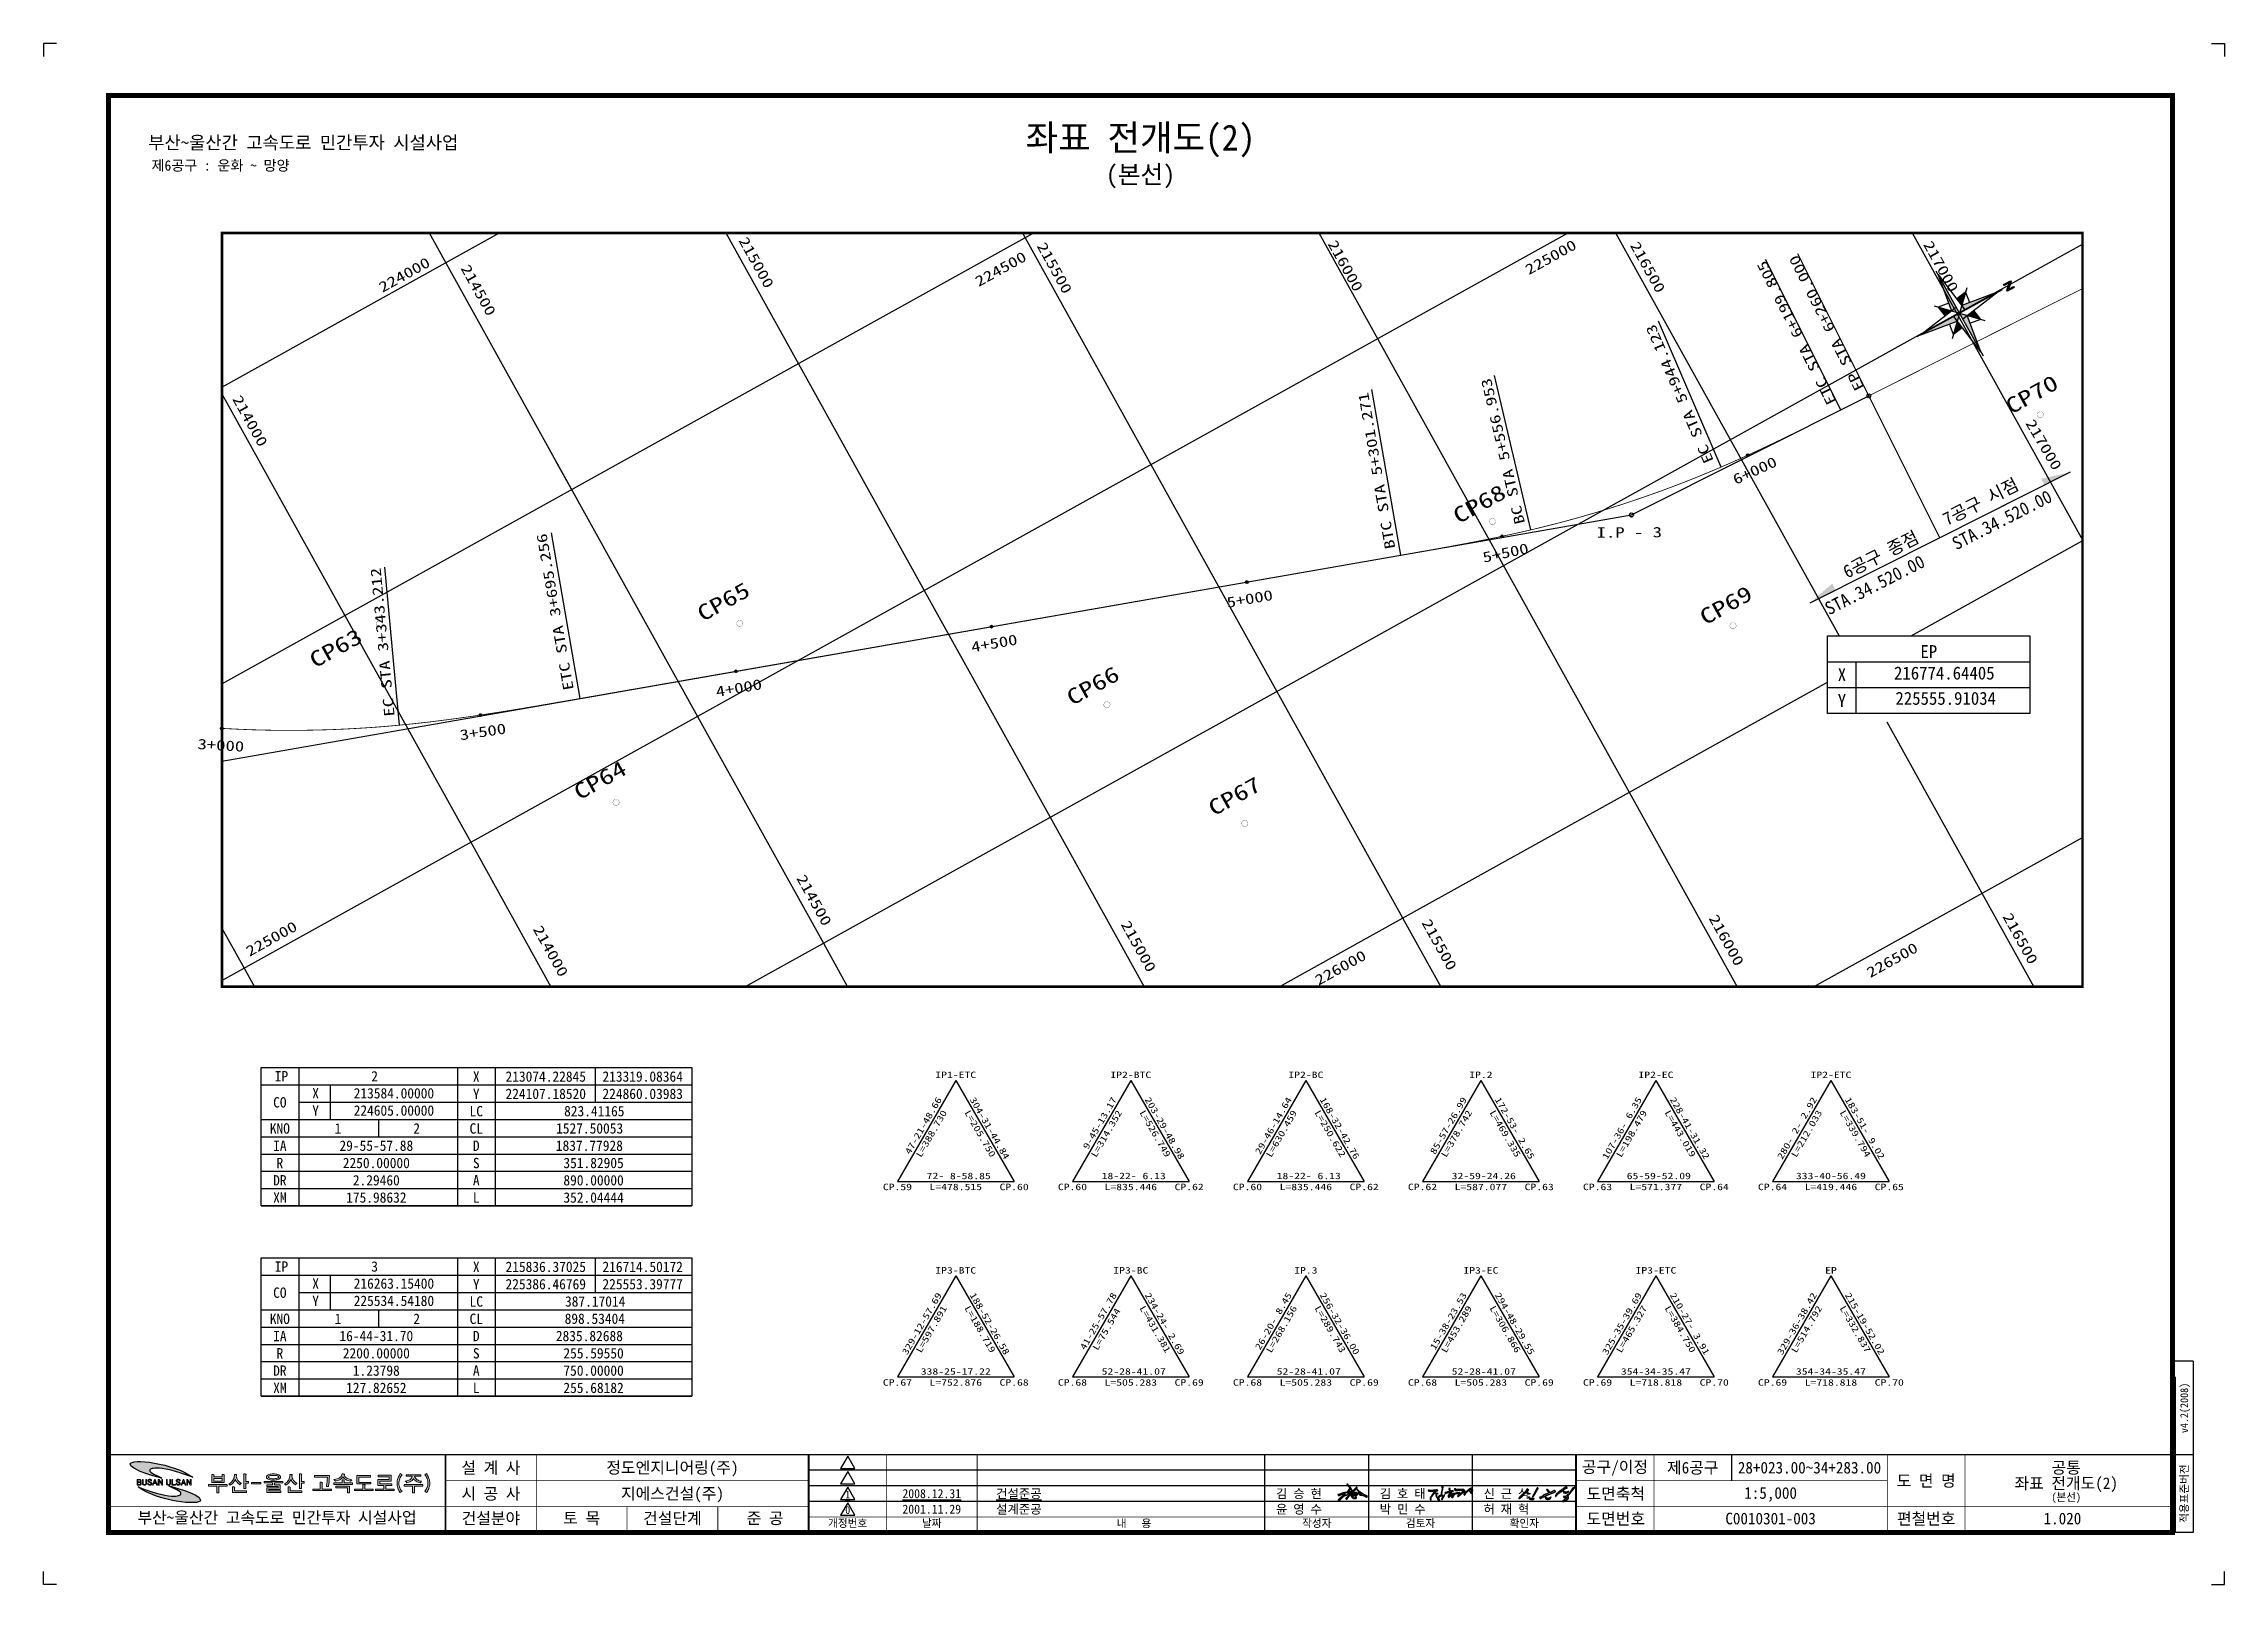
# Paper-space layout 'Layout1' of a CAD drawing. Extents: x 0 to 841, y 0 to 594.
# The model-space entities are those that its viewports show. They can reach past a viewport. Long polylines and large blocks are cut down to what shows.
import ezdxf
from ezdxf.enums import TextEntityAlignment as Align

# ---------------------------------------------------------------- set-up
doc = ezdxf.new("R2010")
doc.units = 0
doc.header["$MEASUREMENT"] = 0
doc.layers.get('0').update_dxf_attribs({"linetype": 'CONTINUOUS'})
for name, color, linetype in [('CA-ALGN-CNTL', 2, 'CONTINUOUS'), ('CA-ALGN-IPLN', 1, 'CONTINUOUS'), ('CA-ALGN-IPSM', 2, 'CONTINUOUS'), ('CA-ALGN-STSM', 2, 'CONTINUOUS'), ('CA-ALGN-SUBL', 1, 'CONTINUOUS'), ('CA-ALGN-SUBT', 2, 'CONTINUOUS'), ('CA-ALGN-TBSM', 2, 'CONTINUOUS'), ('CA-ALGN-TEXT', 3, 'CONTINUOUS'), ('CA-DIML', 1, 'CONTINUOUS'), ('CA-DIMT', 3, 'CONTINUOUS'), ('CA-TABL-LIN1', 4, 'CONTINUOUS'), ('CA-TABL-LIN2', 1, 'CONTINUOUS'), ('CA-TABL-TEX2', 3, 'CONTINUOUS'), ('CV-AZMU', 3, 'CONTINUOUS'), ('CV-GRID-BORD', 4, 'CONTINUOUS'), ('CV-GRID-LINE', 1, 'CONTINUOUS'), ('CV-GRID-TEXT', 4, 'CONTINUOUS'), ('CV-SURV-SYMB', 3, 'CONTINUOUS'), ('CV-SURV-TEXT', 3, 'CONTINUOUS'), ('CX-BORD', 3, 'CONTINUOUS'), ('CX-BORD-LIN1', 4, 'CONTINUOUS'), ('CX-BORD-LIN2', 3, 'CONTINUOUS'), ('CX-BORD-TEX2', 7, 'CONTINUOUS'), ('CX-BORD-TEX3', 6, 'CONTINUOUS'), ('CX-COMM', 3, 'CONTINUOUS'), ('CX-MISC', 2, 'CONTINUOUS'), ('CX-PAPR', 2, 'CONTINUOUS'), ('CZ-LIN3', 1, 'CONTINUOUS'), ('CZ-TEXT', 3, 'CONTINUOUS')]:
    doc.layers.add(name, color=color, linetype=linetype)
doc.layers.get('CX-PAPR').freeze()
doc.styles.add('GHS', font='DotumChe.ttf')
doc.styles.add('GTXT', font='DotumChe.ttf')
doc.styles.add('TB_TEXT', font='DotumChe.ttf')
doc.styles.add('TB_WBTXT', font='DotumChe.ttf')
doc.styles.add('TB_WMTXT', font='DotumChe.ttf')

psp = doc.layouts.get("Layout1")

msp = doc.modelspace()

# ---------------------------------------------------------------- texts
at = {"layer": 'CA-ALGN-SUBT', "style": 'GHS', "width": 1.320117}
for s, rotation, p, p2 in [('ETC STA 6+199.805', 116.6424, (-6444.3, 2282), (-6581.5, 2555.5)), ('EP STA 6+260.000', 116.6424, (-6390.5, 2309), (-6519.6, 2566.4)), ('EC STA 5+944.123', 113.313, (-6681.3, 2168.2), (-6795.2, 2432.7)), ('BC STA 5+556.953', 103.2297, (-7045.4, 2048), (-7111.4, 2328.4)), ('BTC STA 5+301.271', 99.9003, (-7295.4, 1999.4), (-7348, 2300.8)), ('ETC STA 3+695.256', 99.9003, (-8879.6, 1727.3), (-8932.2, 2028.7)), ('EC STA 3+343.212', 95.4179, (-9224.9, 1675.7), (-9252.1, 1962.4))]:
    msp.add_text(s, height=20, rotation=rotation, dxfattribs=at).set_placement(p, p2, align=Align.FIT)
at = {"layer": 'CA-ALGN-TEXT', "style": 'GHS', "width": 1.320117}
for s, rotation, p, p2 in [('6+000', 24.6092, (-6639.1, 2121.1), (-6557.3, 2158.5)), ('I.P - 3', 0.3573, (-6907.2, 2019.4), (-6781.2, 2020.2)), ('5+500', 11.9117, (-7124.9, 1971.3), (-7036.9, 1989.8)), ('5+000', 9.9003, (-7618.8, 1884.3), (-7530.2, 1899.7)), ('4+500', 9.9003, (-8111.4, 1798.3), (-8022.7, 1813.8)), ('4+000', 9.9003, (-8603.9, 1712.3), (-8515.3, 1727.8)), ('3+500', 8.5214, (-9097.9, 1628.8), (-9008.9, 1642.2)), ('3+000', 356.6781, (-9605.5, 1612), (-9515.7, 1606.8))]:
    msp.add_text(s, height=20, rotation=rotation, dxfattribs=at).set_placement(p, p2, align=Align.FIT)
at = {"layer": 'CA-DIMT', "style": 'GHS', "width": 1.320117}
for s, rotation, p, p2 in [('IP1-ETC', 360, (-8182.4, 977.8), (-8103.6, 977.8)), ('IP2-BTC', 360, (-7844.9, 977.8), (-7766.1, 977.8)), ('IP2-BC', 360, (-7501.7, 977.8), (-7434.2, 977.8)), ('IP.2', 360, (-7153, 977.8), (-7108, 977.8)), ('IP2-EC', 360, (-6826.7, 977.8), (-6759.2, 977.8)), ('IP2-ETC', 360, (-6494.9, 977.8), (-6416.1, 977.8)), (' 47-21-48.66', 60, (-8236.8, 819.7), (-8169.3, 936.6)), ('304-31-44.84', 300, (-8116.7, 936.6), (-8049.2, 819.7)), ('  9-45-13.17', 60, (-7899.3, 819.7), (-7831.8, 936.6)), ('203-29-48.98', 300, (-7779.2, 936.6), (-7711.7, 819.7)), (' 29-46-14.64', 60, (-7561.8, 819.7), (-7494.3, 936.6)), ('168-32-42.76', 300, (-7441.7, 936.6), (-7374.2, 819.7)), (' 85-57-26.99', 60, (-7224.3, 819.7), (-7156.8, 936.6)), ('172-53- 2.65', 300, (-7104.2, 936.6), (-7036.7, 819.7)), ('107-36- 6.35', 60, (-6886.8, 819.7), (-6819.3, 936.6)), ('228-41-31.32', 300, (-6766.7, 936.6), (-6699.2, 819.7)), ('280- 2- 2.92', 60, (-6549.3, 819.7), (-6481.8, 936.6)), ('183-51- 9.02', 300, (-6429.2, 936.6), (-6361.7, 819.7)), ('L=388.730', 60, (-8209.9, 823.7), (-8159.3, 911.4)), ('L=205.750', 300, (-8126.7, 911.4), (-8076, 823.7)), ('L=314.352', 60, (-7872.4, 823.7), (-7821.8, 911.4)), ('L=526.749', 300, (-7789.2, 911.4), (-7738.5, 823.7)), ('L=630.459', 60, (-7534.9, 823.7), (-7484.3, 911.4)), ('L=250.622', 300, (-7451.7, 911.4), (-7401, 823.7)), ('L=378.742', 60, (-7197.4, 823.7), (-7146.8, 911.4)), ('L=469.335', 300, (-7114.2, 911.4), (-7063.5, 823.7)), ('L=198.479', 60, (-6859.9, 823.7), (-6809.3, 911.4)), ('L=443.019', 300, (-6776.7, 911.4), (-6726, 823.7)), ('L=212.033', 60, (-6522.4, 823.7), (-6471.8, 911.4)), ('L=339.794', 300, (-6439.2, 911.4), (-6388.5, 823.7)), ('CP.59', 360, (-8283.6, 761.7), (-8227.4, 761.7)), (' 72- 8-58.85', 360, (-8210.5, 782.9), (-8075.5, 782.9)), ('L=478.515', 360, (-8193.6, 761.7), (-8092.4, 761.7)), ('CP.60', 360, (-8058.6, 761.7), (-8002.4, 761.7)), ('CP.60', 360, (-7946.1, 761.7), (-7889.9, 761.7)), (' 18-22- 6.13', 360, (-7873, 782.9), (-7738, 782.9)), ('L=835.446', 360, (-7856.1, 761.7), (-7754.9, 761.7)), ('CP.62', 360, (-7721.1, 761.7), (-7664.9, 761.7)), ('CP.60', 360, (-7608.6, 761.7), (-7552.4, 761.7)), (' 18-22- 6.13', 360, (-7535.5, 782.9), (-7400.5, 782.9)), ('L=835.446', 360, (-7518.6, 761.7), (-7417.4, 761.7)), ('CP.62', 360, (-7383.6, 761.7), (-7327.4, 761.7)), ('CP.62', 360, (-7271.1, 761.7), (-7214.9, 761.7)), (' 32-59-24.26', 360, (-7198, 782.9), (-7063, 782.9)), ('L=587.077', 360, (-7181.1, 761.7), (-7079.9, 761.7)), ('CP.63', 360, (-7046.1, 761.7), (-6989.9, 761.7)), ('CP.63', 360, (-6933.6, 761.7), (-6877.4, 761.7)), (' 65-59-52.09', 360, (-6860.5, 782.9), (-6725.5, 782.9)), ('L=571.377', 360, (-6843.6, 761.7), (-6742.4, 761.7)), ('CP.64', 360, (-6708.6, 761.7), (-6652.4, 761.7)), ('CP.64', 360, (-6596.1, 761.7), (-6539.9, 761.7)), ('333-40-56.49', 360, (-6523, 782.9), (-6388, 782.9)), ('L=419.446', 360, (-6506.1, 761.7), (-6404.9, 761.7)), ('CP.65', 360, (-6371.1, 761.7), (-6314.9, 761.7)), ('IP3-BTC', 360, (-8182.4, 600.9), (-8103.6, 600.9)), ('IP3-BC', 360, (-7839.2, 600.9), (-7771.7, 600.9)), ('IP.3', 360, (-7490.5, 600.9), (-7445.5, 600.9)), ('IP3-EC', 360, (-7164.2, 600.9), (-7096.7, 600.9)), ('IP3-ETC', 360, (-6832.4, 600.9), (-6753.6, 600.9)), ('EP', 360, (-6466.7, 600.9), (-6444.2, 600.9)), ('329-12-57.69', 60, (-8236.8, 442.8), (-8169.3, 559.7)), ('188-52-26.58', 300, (-8116.7, 559.7), (-8049.2, 442.8)), (' 41-25-57.78', 60, (-7899.3, 442.8), (-7831.8, 559.7)), ('234-24- 2.69', 300, (-7779.2, 559.7), (-7711.7, 442.8)), (' 26-20- 8.45', 60, (-7561.8, 442.8), (-7494.3, 559.7)), ('256-32-36.00', 300, (-7441.7, 559.7), (-7374.2, 442.8)), (' 15-38-23.53', 60, (-7224.3, 442.8), (-7156.8, 559.7)), ('294-48-29.55', 300, (-7104.2, 559.7), (-7036.7, 442.8)), ('325-35-39.69', 60, (-6886.8, 442.8), (-6819.3, 559.7)), ('210-27- 3.91', 300, (-6766.7, 559.7), (-6699.2, 442.8)), ('329-36-38.42', 60, (-6549.3, 442.8), (-6481.8, 559.7)), ('215-19-52.02', 300, (-6429.2, 559.7), (-6361.7, 442.8)), ('L=597.891', 60, (-8209.9, 446.8), (-8159.3, 534.5)), ('L=188.719', 300, (-8126.7, 534.5), (-8076, 446.8)), ('L=75.544', 60, (-7869.6, 451.7), (-7824.6, 529.6)), ('L=431.381', 300, (-7789.2, 534.5), (-7738.5, 446.8)), ('L=268.156', 60, (-7534.9, 446.8), (-7484.3, 534.5)), ('L=289.743', 300, (-7451.7, 534.5), (-7401, 446.8)), ('L=453.289', 60, (-7197.4, 446.8), (-7146.8, 534.5)), ('L=306.866', 300, (-7114.2, 534.5), (-7063.5, 446.8)), ('L=465.327', 60, (-6859.9, 446.8), (-6809.3, 534.5)), ('L=384.750', 300, (-6776.7, 534.5), (-6726, 446.8)), ('L=514.792', 60, (-6522.4, 446.8), (-6471.8, 534.5)), ('L=332.837', 300, (-6439.2, 534.5), (-6388.5, 446.8)), ('CP.67', 360, (-8283.6, 384.8), (-8227.4, 384.8)), ('338-25-17.22', 360, (-8210.5, 406), (-8075.5, 406)), ('L=752.876', 360, (-8193.6, 384.8), (-8092.4, 384.8)), ('CP.68', 360, (-8058.6, 384.8), (-8002.4, 384.8)), ('CP.68', 360, (-7946.1, 384.8), (-7889.9, 384.8)), (' 52-28-41.07', 360, (-7873, 406), (-7738, 406)), ('L=505.283', 360, (-7856.1, 384.8), (-7754.9, 384.8)), ('CP.69', 360, (-7721.1, 384.8), (-7664.9, 384.8)), ('CP.68', 360, (-7608.6, 384.8), (-7552.4, 384.8)), (' 52-28-41.07', 360, (-7535.5, 406), (-7400.5, 406)), ('L=505.283', 360, (-7518.6, 384.8), (-7417.4, 384.8)), ('CP.69', 360, (-7383.6, 384.8), (-7327.4, 384.8)), ('CP.68', 360, (-7271.1, 384.8), (-7214.9, 384.8)), (' 52-28-41.07', 360, (-7198, 406), (-7063, 406)), ('L=505.283', 360, (-7181.1, 384.8), (-7079.9, 384.8)), ('CP.69', 360, (-7046.1, 384.8), (-6989.9, 384.8)), ('CP.69', 360, (-6933.6, 384.8), (-6877.4, 384.8)), ('354-34-35.47', 360, (-6860.5, 406), (-6725.5, 406)), ('L=718.818', 360, (-6843.6, 384.8), (-6742.4, 384.8)), ('CP.70', 360, (-6708.6, 384.8), (-6652.4, 384.8)), ('CP.69', 360, (-6596.1, 384.8), (-6539.9, 384.8)), ('354-34-35.47', 360, (-6523, 406), (-6388, 406)), ('L=718.818', 360, (-6506.1, 384.8), (-6404.9, 384.8)), ('CP.70', 360, (-6371.1, 384.8), (-6314.9, 384.8))]:
    msp.add_text(s, height=12.5, rotation=rotation, dxfattribs=at).set_placement(p, p2, align=Align.FIT)
at = {"layer": 'CA-TABL-TEX2', "style": 'GHS'}
for s, p in [('IP', (-9443.2, 981.3)), ('2', (-9263.6, 981.3)), ('X', (-9067.6, 980.6)), ('213074.22845', (-8933.6, 980.6)), ('213319.08364', (-8746.7, 980.6)), ('CO', (-9446.3, 931)), ('Y', (-9377.4, 915.1)), ('X', (-9377.4, 948.4)), ('213584.00000', (-9226.4, 948.4)), ('Y', (-9067.6, 947.3)), ('224107.18520', (-8933.6, 947.3)), ('224860.03983', (-8746.7, 947.3)), ('KNO', (-9446.3, 880.7)), ('1', (-9334.3, 880.7)), ('224605.00000', (-9226.4, 915.1)), ('2', (-9182.5, 880.7)), ('CL', (-9067.6, 880.7)), ('LC', (-9067.6, 914)), ('1527.50053', (-8849, 880.7)), ('823.41165', (-8840, 914)), ('IA', (-9446.3, 847.3)), ('29-55-57.88', (-9260.3, 847.3)), ('D', (-9067.6, 847.3)), ('1837.77928', (-8849.5, 847.3)), ('R', (-9446.3, 814)), ('2250.00000', (-9260.3, 814)), ('S', (-9067.6, 814)), ('351.82905', (-8841.4, 814)), ('XM', (-9446.3, 747.4)), ('DR', (-9446.3, 780.7)), ('175.98632', (-9260.3, 747.4)), ('2.29460', (-9260.3, 780.7)), ('A', (-9067.6, 780.7)), ('L', (-9067.6, 747.4)), ('352.04444', (-8841.4, 747.4)), ('890.00000', (-8841.4, 780.7)), ('IP', (-9443.2, 614.4)), ('X', (-9377.4, 581.6)), ('216263.15400', (-9226.4, 581.6)), ('3', (-9263.6, 614.4)), ('Y', (-9067.6, 580.4)), ('X', (-9067.6, 613.8)), ('215836.37025', (-8933.6, 613.8)), ('225386.46769', (-8933.6, 580.4)), ('216714.50172', (-8746.7, 613.8)), ('225553.39777', (-8746.7, 580.4)), ('CO', (-9446.3, 564.1)), ('Y', (-9377.4, 548.3)), ('225534.54180', (-9226.4, 548.3)), ('LC', (-9067.6, 547.1)), ('387.17014', (-8838.3, 547.1)), ('KNO', (-9446.3, 513.8)), ('1', (-9334.3, 513.8)), ('2', (-9182.5, 513.8)), ('CL', (-9067.6, 513.8)), ('898.53404', (-8839, 513.8)), ('IA', (-9446.3, 480.5)), ('16-44-31.70', (-9260.3, 480.5)), ('D', (-9067.6, 480.5)), ('2835.82688', (-8849.5, 480.5)), ('DR', (-9446.3, 413.8)), ('R', (-9446.3, 447.2)), ('2200.00000', (-9260.3, 447.2)), ('1.23798', (-9260.3, 413.8)), ('A', (-9067.6, 413.8)), ('S', (-9067.6, 447.2)), ('255.59550', (-8841.4, 447.2)), ('750.00000', (-8841.4, 413.8)), ('XM', (-9446.3, 380.5)), ('127.82652', (-9260.3, 380.5)), ('L', (-9067.6, 380.5)), ('255.68182', (-8841.4, 380.5))]:
    msp.add_text(s, height=20, dxfattribs=at).set_placement(p, align=Align.MIDDLE)
at = {"layer": 'CV-GRID-TEXT', "style": 'GHS', "width": 1.320117}
for s, rotation, p, p2 in [('215000', 299.0347, (-8562.5, 2592.4), (-8510, 2498)), ('224500', 29.0347, (-8098.9, 2502.5), (-8004.4, 2554.9)), ('215500', 299.0347, (-7987.4, 2581.8), (-7935, 2487.4)), ('216000', 299.0347, (-7426.6, 2586.1), (-7374.2, 2491.6)), ('225000', 29.0347, (-7038.1, 2525.3), (-6943.7, 2577.7)), ('216500', 299.0347, (-6843.6, 2583.3), (-6791.2, 2488.9)), ('217000', 299.0347, (-6278.2, 2584.8), (-6225.8, 2490.4)), ('224000', 29.0347, (-9248.7, 2491.4), (-9154.3, 2543.8)), ('214500', 299.0347, (-9098.4, 2539.1), (-9046, 2444.6)), ('214000', 299.0347, (-9538.6, 2287), (-9486.2, 2192.5)), ('217000', 300.3868, (-6081.1, 2240.3), (-6026.5, 2147.2)), ('214500', 299.0347, (-8451, 1363.2), (-8398.6, 1268.7)), ('225000', 29.0347, (-9504.9, 1211.5), (-9410.5, 1264)), ('214000', 299.0347, (-8958.9, 1265.1), (-8906.5, 1170.6)), ('215000', 299.0347, (-7825.4, 1274.2), (-7773, 1179.7)), ('215500', 299.0347, (-7245.5, 1277.5), (-7193.1, 1183)), ('216000', 299.0347, (-6691.8, 1286), (-6639.4, 1191.5)), ('216500', 299.0347, (-6125.2, 1289.3), (-6072.7, 1194.8)), ('226000', 29.0347, (-7443.6, 1155.7), (-7349.2, 1208.1)), ('226500', 29.0347, (-6379.8, 1170.4), (-6285.4, 1222.8))]:
    msp.add_text(s, height=20, rotation=rotation, dxfattribs=at).set_placement(p, p2, align=Align.FIT)
at = {"layer": 'CV-SURV-TEXT', "style": 'GHS', "width": 1.320117}
for s, p, p2 in [('CP70', (-6108.1, 2256.4), (-6013.7, 2308.8)), ('CP68', (-7173.5, 2045.4), (-7079.1, 2097.8)), ('CP65', (-8630.9, 1856.9), (-8536.5, 1909.3)), ('CP69', (-6697.8, 1850.2), (-6603.4, 1902.6)), ('CP63', (-9378.6, 1767.3), (-9284.1, 1819.7)), ('CP66', (-7918.6, 1694.9), (-7824.2, 1747.3)), ('CP64', (-8868.8, 1512.9), (-8774.4, 1565.3)), ('CP67', (-7645.4, 1482), (-7550.9, 1534.4))]:
    msp.add_text(s, height=30, rotation=29.0347, dxfattribs=at).set_placement(p, p2, align=Align.FIT)
at = {"layer": 'CZ-TEXT', "style": 'GHS'}
for s, p in [('7공구 시점', (-6231.5, 2042.1)), ('STA.34.520.00', (-6213.7, 1995)), ('6공구 종점', (-6424, 1940.4)), ('STA.34.520.00', (-6458.9, 1869.6))]:
    msp.add_text(s, height=25, rotation=26.9768, dxfattribs=at).set_placement(p)

# ---------------------------------------------------------------- blocks, each defined once
blk = doc.blocks.new('CXBLKA1-KHCA_PS609도각')
at = {"layer": 'CX-COMM'}
h = blk.add_hatch(color=256, dxfattribs=at)
h.paths.add_polyline_path([(504.94, 33.86), (504.93, 33.85), (504.92, 33.84), (504.91, 33.82), (504.9, 33.81), (504.88, 33.8), (504.87, 33.79), (504.86, 33.78), (504.85, 33.77), (504.84, 33.76), (504.83, 33.75), (504.82, 33.75), (504.8, 33.74), (504.79, 33.74), (504.78, 33.73), (504.77, 33.73), (504.77, 33.72), (504.76, 33.71), (504.76, 33.7), (504.76, 33.69), (504.76, 33.68), (504.76, 33.67), (504.77, 33.65), (504.78, 33.64), (504.79, 33.62), (504.81, 33.6), (504.83, 33.58), (504.85, 33.57), (504.88, 33.55), (504.9, 33.53), (504.94, 33.51), (504.97, 33.49), (505, 33.47), (505.04, 33.45), (505.08, 33.44), (505.12, 33.42), (505.16, 33.41), (505.2, 33.4), (505.24, 33.39), (505.28, 33.38), (505.32, 33.37), (505.36, 33.36), (505.4, 33.36), (505.44, 33.36), (505.48, 33.35), (505.51, 33.35), (505.55, 33.35), (505.58, 33.35), (505.61, 33.35), (505.63, 33.35), (505.66, 33.35), (505.68, 33.35), (505.7, 33.36), (505.72, 33.36), (505.73, 33.37), (505.75, 33.38), (505.77, 33.39), (505.78, 33.4), (505.8, 33.41), (505.81, 33.42), (505.83, 33.44), (505.84, 33.45), (505.85, 33.47), (505.87, 33.48), (505.88, 33.5), (505.89, 33.51), (505.9, 33.53), (505.9, 33.54), (505.91, 33.56), (505.92, 33.58), (505.92, 33.59), (505.92, 33.61), (505.92, 33.63), (505.92, 33.66), (505.92, 33.68), (505.92, 33.71), (505.91, 33.74), (505.91, 33.77), (505.9, 33.8), (505.89, 33.84), (505.88, 33.87), (505.87, 33.9), (505.85, 33.94), (505.84, 33.97), (505.83, 34), (505.81, 34.04), (505.8, 34.07), (505.78, 34.1), (505.77, 34.13), (505.75, 34.16), (505.74, 34.19), (505.73, 34.21), (505.72, 34.24), (505.71, 34.26), (505.7, 34.28), (505.69, 34.3), (505.68, 34.32), (505.67, 34.34), (505.66, 34.36), (505.66, 34.37), (505.65, 34.39), (505.64, 34.4), (505.64, 34.41), (505.63, 34.43), (505.62, 34.44), (505.62, 34.45), (505.61, 34.46), (505.61, 34.47), (505.6, 34.48), (505.59, 34.49), (505.59, 34.49), (505.58, 34.5), (505.58, 34.51), (505.57, 34.52), (505.56, 34.53), (505.56, 34.54), (505.55, 34.55), (505.54, 34.55), (505.54, 34.56), (505.53, 34.57), (505.52, 34.58), (505.52, 34.58), (505.51, 34.59), (505.5, 34.6), (505.49, 34.6), (505.49, 34.61), (505.48, 34.61), (505.48, 34.61), (505.47, 34.61), (505.46, 34.61), (505.46, 34.61), (505.45, 34.61), (505.44, 34.61), (505.44, 34.6), (505.43, 34.6), (505.42, 34.6), (505.41, 34.59), (505.41, 34.58), (505.4, 34.58), (505.39, 34.57), (505.38, 34.56), (505.38, 34.55), (505.37, 34.54), (505.36, 34.53), (505.36, 34.53), (505.35, 34.52), (505.34, 34.51), (505.34, 34.5), (505.33, 34.49), (505.33, 34.48), (505.32, 34.47), (505.32, 34.46), (505.31, 34.46), (505.31, 34.45), (505.3, 34.44), (505.3, 34.44), (505.29, 34.43), (505.29, 34.42), (505.29, 34.41), (505.28, 34.41), (505.27, 34.4), (505.27, 34.39), (505.26, 34.38), (505.25, 34.37), (505.25, 34.36), (505.24, 34.34), (505.23, 34.33), (505.22, 34.32), (505.21, 34.3), (505.2, 34.28), (505.19, 34.26), (505.17, 34.24), (505.16, 34.22), (505.15, 34.21), (505.14, 34.19), (505.13, 34.17), (505.12, 34.16), (505.12, 34.14), (505.11, 34.13), (505.11, 34.12), (505.1, 34.11), (505.1, 34.11), (505.1, 34.1), (505.09, 34.09), (505.09, 34.08), (505.08, 34.08), (505.08, 34.07), (505.07, 34.06), (505.07, 34.05), (505.06, 34.04), (505.05, 34.03), (505.05, 34.02), (505.04, 34.01), (505.04, 34.01), (505.03, 34), (505.03, 33.99), (505.02, 33.98), (505.02, 33.98), (505.01, 33.97), (505.01, 33.96), (505, 33.95), (504.99, 33.94), (504.99, 33.93), (504.98, 33.92), (504.97, 33.91), (504.96, 33.9), (504.95, 33.89), (504.94, 33.88)], flags=16)
h.paths.add_polyline_path([(504.62, 34.62), (504.61, 34.6), (504.6, 34.58), (504.59, 34.56), (504.57, 34.54), (504.56, 34.52), (504.55, 34.5), (504.54, 34.48), (504.53, 34.46), (504.52, 34.45), (504.51, 34.43), (504.51, 34.41), (504.5, 34.39), (504.5, 34.38), (504.49, 34.36), (504.49, 34.35), (504.49, 34.34), (504.49, 34.32), (504.49, 34.31), (504.48, 34.3), (504.48, 34.29), (504.48, 34.29), (504.48, 34.28), (504.48, 34.27), (504.48, 34.25), (504.48, 34.24), (504.49, 34.23), (504.49, 34.21), (504.49, 34.2), (504.49, 34.18), (504.49, 34.17), (504.5, 34.16), (504.5, 34.14), (504.5, 34.13), (504.5, 34.12), (504.5, 34.12), (504.5, 34.11), (504.51, 34.1), (504.51, 34.1), (504.51, 34.1), (504.51, 34.09), (504.52, 34.09), (504.52, 34.09), (504.53, 34.09), (504.53, 34.09), (504.54, 34.1), (504.54, 34.1), (504.55, 34.11), (504.55, 34.11), (504.56, 34.12), (504.57, 34.13), (504.58, 34.15), (504.59, 34.16), (504.6, 34.17), (504.61, 34.19), (504.62, 34.2), (504.63, 34.22), (504.64, 34.23), (504.65, 34.25), (504.66, 34.26), (504.67, 34.28), (504.67, 34.29), (504.68, 34.31), (504.69, 34.33), (504.7, 34.34), (504.71, 34.35), (504.72, 34.37), (504.73, 34.38), (504.74, 34.4), (504.75, 34.41), (504.76, 34.42), (504.77, 34.44), (504.78, 34.45), (504.79, 34.46), (504.8, 34.48), (504.81, 34.49), (504.82, 34.5), (504.83, 34.52), (504.84, 34.53), (504.85, 34.54), (504.87, 34.55), (504.88, 34.56), (504.89, 34.58), (504.9, 34.59), (504.91, 34.6), (504.92, 34.61), (504.94, 34.62), (504.95, 34.63), (504.96, 34.65), (504.98, 34.66), (504.99, 34.68), (505.01, 34.69), (505.02, 34.71), (505.04, 34.72), (505.05, 34.74), (505.07, 34.76), (505.08, 34.77), (505.09, 34.79), (505.1, 34.8), (505.11, 34.82), (505.11, 34.83), (505.12, 34.85), (505.12, 34.86), (505.13, 34.87), (505.13, 34.88), (505.13, 34.89), (505.13, 34.9), (505.13, 34.91), (505.13, 34.91), (505.12, 34.92), (505.12, 34.92), (505.11, 34.92), (505.11, 34.93), (505.1, 34.93), (505.09, 34.93), (505.09, 34.93), (505.08, 34.93), (505.07, 34.93), (505.06, 34.93), (505.05, 34.92), (505.04, 34.92), (505.03, 34.92), (505.02, 34.92), (505.01, 34.92), (505, 34.91), (504.99, 34.91), (504.98, 34.91), (504.97, 34.91), (504.96, 34.9), (504.95, 34.9), (504.94, 34.9), (504.93, 34.89), (504.93, 34.89), (504.92, 34.89), (504.91, 34.89), (504.9, 34.88), (504.9, 34.88), (504.89, 34.88), (504.88, 34.88), (504.88, 34.87), (504.87, 34.87), (504.86, 34.87), (504.86, 34.87), (504.85, 34.86), (504.84, 34.86), (504.84, 34.86), (504.83, 34.85), (504.83, 34.85), (504.82, 34.84), (504.82, 34.84), (504.81, 34.83), (504.81, 34.83), (504.8, 34.82), (504.8, 34.82), (504.79, 34.82), (504.79, 34.81), (504.78, 34.81), (504.77, 34.8), (504.77, 34.8), (504.76, 34.79), (504.75, 34.79), (504.75, 34.78), (504.74, 34.77), (504.73, 34.76), (504.72, 34.75), (504.71, 34.74), (504.7, 34.73), (504.69, 34.72), (504.68, 34.71), (504.67, 34.7), (504.66, 34.69), (504.66, 34.68), (504.65, 34.67), (504.64, 34.66), (504.63, 34.64), (504.63, 34.63)], flags=16)
h.paths.add_polyline_path([(502.93, 35.38), (502.92, 35.37), (502.92, 35.36), (502.91, 35.35), (502.92, 35.35), (502.92, 35.35), (502.93, 35.35), (502.94, 35.36), (502.96, 35.37), (502.98, 35.38), (503.01, 35.4), (503.04, 35.42), (503.08, 35.44), (503.12, 35.47), (503.16, 35.49), (503.2, 35.52), (503.24, 35.54), (503.28, 35.57), (503.32, 35.59), (503.37, 35.62), (503.41, 35.64), (503.45, 35.66), (503.49, 35.68), (503.53, 35.7), (503.58, 35.72), (503.62, 35.74), (503.66, 35.75), (503.71, 35.77), (503.75, 35.78), (503.79, 35.79), (503.82, 35.8), (503.86, 35.81), (503.89, 35.82), (503.91, 35.82), (503.93, 35.83), (503.95, 35.83), (503.96, 35.83), (503.97, 35.83), (503.98, 35.83), (503.99, 35.83), (504, 35.83), (504.01, 35.82), (504.02, 35.82), (504.03, 35.81), (504.05, 35.81), (504.06, 35.8), (504.07, 35.79), (504.09, 35.78), (504.11, 35.77), (504.12, 35.76), (504.14, 35.74), (504.16, 35.72), (504.18, 35.71), (504.19, 35.69), (504.21, 35.67), (504.22, 35.65), (504.24, 35.63), (504.25, 35.61), (504.26, 35.6), (504.26, 35.58), (504.27, 35.56), (504.28, 35.55), (504.28, 35.54), (504.28, 35.52), (504.28, 35.51), (504.29, 35.5), (504.29, 35.49), (504.29, 35.48), (504.29, 35.47), (504.29, 35.46), (504.29, 35.45), (504.29, 35.44), (504.29, 35.44), (504.29, 35.43), (504.3, 35.43), (504.3, 35.42), (504.3, 35.42), (504.3, 35.42), (504.31, 35.42), (504.31, 35.41), (504.32, 35.41), (504.32, 35.41), (504.33, 35.41), (504.34, 35.41), (504.34, 35.42), (504.35, 35.42), (504.36, 35.42), (504.36, 35.42), (504.37, 35.43), (504.38, 35.43), (504.38, 35.44), (504.39, 35.45), (504.39, 35.45), (504.4, 35.46), (504.4, 35.47), (504.41, 35.48), (504.41, 35.49), (504.42, 35.5), (504.42, 35.5), (504.42, 35.51), (504.43, 35.52), (504.43, 35.53), (504.44, 35.54), (504.44, 35.55), (504.45, 35.56), (504.46, 35.56), (504.47, 35.57), (504.47, 35.58), (504.48, 35.59), (504.49, 35.6), (504.5, 35.62), (504.52, 35.63), (504.53, 35.64), (504.54, 35.65), (504.55, 35.66), (504.56, 35.67), (504.57, 35.68), (504.59, 35.69), (504.6, 35.69), (504.61, 35.7), (504.61, 35.71), (504.62, 35.72), (504.63, 35.73), (504.63, 35.73), (504.63, 35.74), (504.64, 35.75), (504.64, 35.75), (504.64, 35.76), (504.64, 35.77), (504.63, 35.77), (504.63, 35.78), (504.63, 35.79), (504.63, 35.8), (504.62, 35.81), (504.62, 35.82), (504.61, 35.83), (504.61, 35.84), (504.6, 35.85), (504.6, 35.86), (504.59, 35.87), (504.58, 35.89), (504.58, 35.9), (504.57, 35.92), (504.56, 35.93), (504.55, 35.94), (504.54, 35.96), (504.53, 35.98), (504.52, 35.99), (504.5, 36.01), (504.49, 36.02), (504.48, 36.04), (504.47, 36.06), (504.45, 36.07), (504.44, 36.09), (504.43, 36.11), (504.41, 36.13), (504.4, 36.15), (504.39, 36.16), (504.37, 36.18), (504.36, 36.2), (504.34, 36.23), (504.33, 36.25), (504.31, 36.27), (504.3, 36.3), (504.28, 36.32), (504.26, 36.34), (504.25, 36.37), (504.23, 36.39), (504.22, 36.41), (504.21, 36.43), (504.2, 36.44), (504.19, 36.46), (504.18, 36.47), (504.17, 36.49), (504.16, 36.5), (504.15, 36.51), (504.14, 36.53), (504.14, 36.54), (504.13, 36.55), (504.12, 36.56), (504.11, 36.58), (504.1, 36.59), (504.1, 36.6), (504.09, 36.61), (504.08, 36.62), (504.07, 36.63), (504.07, 36.64), (504.06, 36.65), (504.05, 36.66), (504.05, 36.66), (504.04, 36.67), (504.03, 36.68), (504.02, 36.69), (504.01, 36.7), (504, 36.71), (503.99, 36.72), (503.98, 36.73), (503.97, 36.73), (503.96, 36.73), (503.94, 36.73), (503.92, 36.72), (503.91, 36.71), (503.88, 36.7), (503.86, 36.68), (503.84, 36.65), (503.82, 36.63), (503.8, 36.6), (503.77, 36.57), (503.75, 36.55), (503.73, 36.52), (503.71, 36.49), (503.69, 36.47), (503.67, 36.44), (503.66, 36.42), (503.64, 36.39), (503.62, 36.37), (503.61, 36.34), (503.59, 36.32), (503.57, 36.3), (503.56, 36.28), (503.54, 36.25), (503.53, 36.23), (503.51, 36.21), (503.5, 36.19), (503.48, 36.17), (503.47, 36.15), (503.45, 36.12), (503.43, 36.1), (503.42, 36.08), (503.4, 36.05), (503.38, 36.03), (503.37, 36), (503.35, 35.98), (503.33, 35.95), (503.31, 35.92), (503.29, 35.89), (503.27, 35.86), (503.25, 35.83), (503.23, 35.81), (503.22, 35.78), (503.2, 35.76), (503.19, 35.74), (503.18, 35.72), (503.16, 35.71), (503.15, 35.69), (503.14, 35.68), (503.14, 35.67), (503.13, 35.66), (503.11, 35.64), (503.1, 35.63), (503.09, 35.61), (503.08, 35.6), (503.06, 35.58), (503.05, 35.56), (503.04, 35.55), (503.02, 35.53), (503.01, 35.51), (503, 35.49), (502.98, 35.47), (502.97, 35.45), (502.96, 35.44), (502.95, 35.42), (502.94, 35.4), (502.94, 35.39)], flags=16)
h.paths.add_polyline_path([(499.2, 34.45), (499.2, 34.44), (499.2, 34.43), (499.2, 34.42), (499.2, 34.41), (499.2, 34.41), (499.2, 34.4), (499.2, 34.39), (499.2, 34.38), (499.2, 34.37), (499.2, 34.36), (499.2, 34.35), (499.2, 34.34), (499.2, 34.33), (499.2, 34.32), (499.21, 34.31), (499.21, 34.3), (499.21, 34.3), (499.22, 34.29), (499.22, 34.28), (499.23, 34.28), (499.23, 34.27), (499.24, 34.27), (499.24, 34.27), (499.25, 34.26), (499.25, 34.26), (499.25, 34.26), (499.26, 34.25), (499.26, 34.25), (499.27, 34.25), (499.27, 34.25), (499.27, 34.25), (499.28, 34.25), (499.28, 34.24), (499.29, 34.24), (499.29, 34.24), (499.3, 34.24), (499.31, 34.24), (499.32, 34.24), (499.33, 34.24), (499.34, 34.24), (499.36, 34.24), (499.37, 34.24), (499.39, 34.25), (499.41, 34.25), (499.43, 34.25), (499.45, 34.25), (499.47, 34.25), (499.49, 34.26), (499.51, 34.26), (499.53, 34.26), (499.55, 34.27), (499.56, 34.27), (499.58, 34.28), (499.6, 34.28), (499.62, 34.29), (499.64, 34.3), (499.66, 34.3), (499.67, 34.31), (499.69, 34.32), (499.71, 34.33), (499.73, 34.34), (499.75, 34.34), (499.77, 34.35), (499.79, 34.36), (499.8, 34.37), (499.82, 34.38), (499.84, 34.39), (499.86, 34.4), (499.88, 34.41), (499.9, 34.41), (499.92, 34.42), (499.94, 34.43), (499.96, 34.44), (499.98, 34.45), (500.01, 34.46), (500.03, 34.47), (500.05, 34.48), (500.07, 34.49), (500.1, 34.5), (500.12, 34.51), (500.14, 34.52), (500.17, 34.53), (500.19, 34.54), (500.21, 34.55), (500.24, 34.56), (500.26, 34.57), (500.29, 34.59), (500.32, 34.6), (500.34, 34.61), (500.37, 34.62), (500.4, 34.63), (500.43, 34.64), (500.46, 34.65), (500.49, 34.67), (500.52, 34.68), (500.55, 34.69), (500.58, 34.7), (500.62, 34.71), (500.65, 34.72), (500.68, 34.73), (500.71, 34.74), (500.74, 34.75), (500.77, 34.76), (500.8, 34.77), (500.83, 34.78), (500.86, 34.78), (500.88, 34.79), (500.91, 34.8), (500.94, 34.81), (500.96, 34.81), (500.99, 34.82), (501.02, 34.83), (501.05, 34.84), (501.08, 34.85), (501.11, 34.86), (501.15, 34.87), (501.18, 34.88), (501.22, 34.89), (501.25, 34.9), (501.29, 34.9), (501.33, 34.91), (501.37, 34.92), (501.41, 34.93), (501.45, 34.94), (501.49, 34.94), (501.53, 34.95), (501.56, 34.96), (501.6, 34.96), (501.63, 34.97), (501.65, 34.98), (501.68, 34.98), (501.7, 34.99), (501.72, 34.99), (501.74, 35), (501.75, 35.01), (501.77, 35.01), (501.79, 35.02), (501.8, 35.02), (501.82, 35.03), (501.84, 35.03), (501.85, 35.04), (501.87, 35.04), (501.88, 35.04), (501.89, 35.04), (501.91, 35.05), (501.92, 35.05), (501.93, 35.05), (501.94, 35.05), (501.95, 35.05), (501.96, 35.05), (501.96, 35.05), (501.97, 35.04), (501.97, 35.04), (501.97, 35.04), (501.97, 35.03), (501.97, 35.03), (501.97, 35.02), (501.97, 35.01), (501.96, 35), (501.95, 34.99), (501.95, 34.98), (501.93, 34.96), (501.92, 34.95), (501.91, 34.93), (501.89, 34.91), (501.88, 34.89), (501.86, 34.87), (501.84, 34.85), (501.81, 34.83), (501.79, 34.81), (501.77, 34.79), (501.74, 34.77), (501.72, 34.75), (501.69, 34.73), (501.67, 34.72), (501.65, 34.7), (501.64, 34.68), (501.62, 34.67), (501.6, 34.65), (501.58, 34.64), (501.56, 34.62), (501.54, 34.6), (501.51, 34.57), (501.47, 34.54), (501.43, 34.5), (501.38, 34.45), (501.32, 34.41), (501.26, 34.36), (501.2, 34.3), (501.14, 34.25), (501.09, 34.21), (501.04, 34.16), (500.99, 34.12), (500.95, 34.08), (500.91, 34.05), (500.87, 34.02), (500.83, 33.98), (500.79, 33.95), (500.74, 33.91), (500.69, 33.87), (500.64, 33.83), (500.58, 33.78), (500.52, 33.73), (500.45, 33.68), (500.39, 33.62), (500.33, 33.57), (500.27, 33.52), (500.21, 33.48), (500.16, 33.44), (500.11, 33.4), (500.07, 33.36), (500.03, 33.33), (499.99, 33.29), (499.95, 33.26), (499.91, 33.23), (499.87, 33.19), (499.83, 33.15), (499.78, 33.11), (499.74, 33.06), (499.69, 33.02), (499.65, 32.98), (499.6, 32.94), (499.56, 32.89), (499.53, 32.86), (499.49, 32.82), (499.46, 32.79), (499.44, 32.76), (499.42, 32.74), (499.4, 32.71), (499.38, 32.69), (499.36, 32.67), (499.34, 32.65), (499.33, 32.63), (499.32, 32.62), (499.3, 32.6), (499.29, 32.59), (499.28, 32.58), (499.27, 32.56), (499.26, 32.55), (499.25, 32.54), (499.25, 32.53), (499.24, 32.53), (499.23, 32.52), (499.23, 32.51), (499.22, 32.5), (499.22, 32.49), (499.22, 32.48), (499.21, 32.47), (499.21, 32.46), (499.21, 32.45), (499.21, 32.44), (499.21, 32.43), (499.21, 32.42), (499.21, 32.41), (499.21, 32.4), (499.21, 32.39), (499.21, 32.38), (499.22, 32.37), (499.22, 32.36), (499.23, 32.35), (499.23, 32.34), (499.24, 32.33), (499.24, 32.32), (499.25, 32.32), (499.26, 32.31), (499.26, 32.3), (499.27, 32.29), (499.27, 32.28), (499.28, 32.27), (499.28, 32.26), (499.29, 32.25), (499.3, 32.24), (499.3, 32.23), (499.3, 32.22), (499.31, 32.22), (499.31, 32.21), (499.32, 32.2), (499.32, 32.2), (499.33, 32.19), (499.34, 32.19), (499.34, 32.18), (499.35, 32.18), (499.36, 32.17), (499.37, 32.17), (499.38, 32.16), (499.38, 32.16), (499.39, 32.15), (499.4, 32.15), (499.41, 32.15), (499.41, 32.15), (499.42, 32.15), (499.43, 32.15), (499.44, 32.15), (499.44, 32.15), (499.45, 32.15), (499.47, 32.16), (499.48, 32.16), (499.49, 32.17), (499.51, 32.18), (499.53, 32.19), (499.54, 32.2), (499.56, 32.21), (499.57, 32.22), (499.59, 32.23), (499.6, 32.23), (499.61, 32.24), (499.61, 32.25), (499.62, 32.26), (499.63, 32.26), (499.63, 32.27), (499.64, 32.28), (499.65, 32.29), (499.65, 32.3), (499.66, 32.31), (499.67, 32.32), (499.67, 32.34), (499.68, 32.35), (499.69, 32.36), (499.69, 32.38), (499.7, 32.39), (499.71, 32.4), (499.71, 32.41), (499.72, 32.42), (499.73, 32.43), (499.74, 32.45), (499.75, 32.46), (499.76, 32.48), (499.78, 32.49), (499.8, 32.51), (499.82, 32.53), (499.85, 32.55), (499.87, 32.58), (499.9, 32.6), (499.92, 32.62), (499.95, 32.65), (499.98, 32.67), (500, 32.69), (500.02, 32.71), (500.05, 32.73), (500.07, 32.75), (500.1, 32.77), (500.12, 32.8), (500.15, 32.82), (500.17, 32.84), (500.2, 32.87), (500.24, 32.9), (500.27, 32.93), (500.3, 32.96), (500.34, 32.99), (500.37, 33.03), (500.41, 33.06), (500.44, 33.1), (500.48, 33.14), (500.51, 33.17), (500.55, 33.21), (500.58, 33.25), (500.62, 33.28), (500.65, 33.32), (500.68, 33.35), (500.71, 33.38), (500.74, 33.41), (500.77, 33.43), (500.8, 33.46), (500.82, 33.48), (500.85, 33.5), (500.87, 33.52), (500.9, 33.54), (500.92, 33.56), (500.94, 33.58), (500.97, 33.6), (500.99, 33.62), (501.02, 33.65), (501.05, 33.67), (501.09, 33.7), (501.12, 33.73), (501.17, 33.77), (501.22, 33.81), (501.27, 33.85), (501.32, 33.9), (501.38, 33.95), (501.43, 33.99), (501.49, 34.04), (501.54, 34.08), (501.58, 34.12), (501.62, 34.15), (501.66, 34.18), (501.68, 34.21), (501.71, 34.23), (501.73, 34.25), (501.74, 34.27), (501.76, 34.29), (501.77, 34.3), (501.79, 34.32), (501.8, 34.33), (501.81, 34.35), (501.83, 34.36), (501.84, 34.37), (501.85, 34.38), (501.86, 34.39), (501.87, 34.4), (501.88, 34.41), (501.89, 34.42), (501.9, 34.43), (501.9, 34.44), (501.91, 34.45), (501.92, 34.45), (501.92, 34.46), (501.93, 34.47), (501.93, 34.47), (501.94, 34.47), (501.94, 34.48), (501.95, 34.48), (501.95, 34.48), (501.96, 34.48), (501.96, 34.49), (501.96, 34.49), (501.97, 34.49), (501.97, 34.49), (501.98, 34.49), (501.98, 34.49), (501.98, 34.49), (501.99, 34.49), (501.99, 34.48), (501.99, 34.48), (502, 34.48), (502, 34.47), (502, 34.47), (502, 34.46), (502.01, 34.45), (502.01, 34.45), (502.01, 34.44), (502.01, 34.43), (502.01, 34.43), (502.01, 34.42), (502.01, 34.42), (502.01, 34.41), (502.02, 34.4), (502.02, 34.4), (502.02, 34.39), (502.02, 34.38), (502.03, 34.38), (502.03, 34.37), (502.04, 34.36), (502.04, 34.35), (502.05, 34.34), (502.06, 34.33), (502.07, 34.33), (502.07, 34.32), (502.08, 34.31), (502.09, 34.31), (502.1, 34.3), (502.11, 34.3), (502.12, 34.3), (502.14, 34.29), (502.15, 34.29), (502.16, 34.29), (502.17, 34.29), (502.18, 34.28), (502.2, 34.28), (502.21, 34.28), (502.22, 34.28), (502.23, 34.28), (502.25, 34.29), (502.26, 34.29), (502.27, 34.29), (502.27, 34.29), (502.28, 34.3), (502.29, 34.3), (502.3, 34.31), (502.32, 34.32), (502.33, 34.33), (502.35, 34.34), (502.37, 34.36), (502.4, 34.37), (502.42, 34.39), (502.45, 34.41), (502.48, 34.44), (502.51, 34.46), (502.54, 34.48), (502.57, 34.5), (502.6, 34.53), (502.63, 34.55), (502.65, 34.57), (502.68, 34.6), (502.7, 34.62), (502.73, 34.64), (502.76, 34.67), (502.79, 34.69), (502.81, 34.72), (502.84, 34.74), (502.87, 34.77), (502.9, 34.79), (502.93, 34.82), (502.96, 34.84), (502.99, 34.87), (503.01, 34.89), (503.04, 34.91), (503.06, 34.92), (503.08, 34.94), (503.09, 34.96), (503.11, 34.97), (503.13, 34.99), (503.15, 35.01), (503.17, 35.03), (503.19, 35.05), (503.22, 35.07), (503.24, 35.09), (503.27, 35.11), (503.3, 35.13), (503.32, 35.16), (503.34, 35.18), (503.37, 35.19), (503.39, 35.21), (503.4, 35.22), (503.42, 35.23), (503.43, 35.24), (503.45, 35.25), (503.46, 35.26), (503.47, 35.27), (503.48, 35.28), (503.49, 35.28), (503.5, 35.29), (503.51, 35.3), (503.52, 35.31), (503.53, 35.31), (503.54, 35.32), (503.55, 35.33), (503.56, 35.33), (503.57, 35.34), (503.58, 35.35), (503.59, 35.35), (503.6, 35.36), (503.61, 35.37), (503.62, 35.38), (503.63, 35.39), (503.64, 35.39), (503.65, 35.4), (503.66, 35.41), (503.67, 35.42), (503.68, 35.43), (503.69, 35.44), (503.7, 35.45), (503.71, 35.46), (503.71, 35.47), (503.72, 35.47), (503.73, 35.48), (503.74, 35.48), (503.75, 35.49), (503.75, 35.49), (503.76, 35.49), (503.77, 35.5), (503.78, 35.5), (503.79, 35.5), (503.8, 35.49), (503.81, 35.49), (503.83, 35.49), (503.84, 35.49), (503.85, 35.49), (503.86, 35.48), (503.88, 35.48), (503.89, 35.48), (503.9, 35.48), (503.91, 35.48), (503.92, 35.48), (503.93, 35.48), (503.94, 35.48), (503.95, 35.47), (503.95, 35.47), (503.96, 35.47), (503.96, 35.46), (503.96, 35.46), (503.96, 35.45), (503.96, 35.44), (503.96, 35.43), (503.96, 35.42), (503.95, 35.41), (503.95, 35.4), (503.94, 35.39), (503.93, 35.38), (503.93, 35.37), (503.92, 35.36), (503.91, 35.35), (503.91, 35.34), (503.9, 35.33), (503.89, 35.31), (503.89, 35.3), (503.88, 35.29), (503.88, 35.28), (503.87, 35.27), (503.87, 35.26), (503.86, 35.25), (503.86, 35.24), (503.86, 35.23), (503.85, 35.22), (503.84, 35.21), (503.84, 35.2), (503.83, 35.18), (503.82, 35.17), (503.82, 35.15), (503.81, 35.13), (503.8, 35.11), (503.78, 35.08), (503.76, 35.05), (503.74, 35.01), (503.71, 34.96), (503.67, 34.9), (503.62, 34.82), (503.55, 34.73), (503.47, 34.63), (503.39, 34.51), (503.29, 34.38), (503.19, 34.25), (503.09, 34.12), (503, 34), (502.91, 33.89), (502.84, 33.79), (502.78, 33.71), (502.73, 33.65), (502.69, 33.6), (502.66, 33.57), (502.64, 33.54), (502.63, 33.52), (502.62, 33.51), (502.61, 33.5), (502.6, 33.49), (502.59, 33.48), (502.58, 33.47), (502.57, 33.46), (502.56, 33.45), (502.56, 33.44), (502.55, 33.43), (502.54, 33.42), (502.53, 33.41), (502.52, 33.4), (502.52, 33.39), (502.51, 33.38), (502.5, 33.37), (502.49, 33.36), (502.48, 33.35), (502.47, 33.35), (502.45, 33.34), (502.44, 33.33), (502.42, 33.32), (502.41, 33.31), (502.39, 33.31), (502.38, 33.3), (502.36, 33.29), (502.35, 33.28), (502.33, 33.28), (502.32, 33.27), (502.31, 33.26), (502.29, 33.25), (502.28, 33.24), (502.27, 33.23), (502.26, 33.22), (502.25, 33.21), (502.25, 33.2), (502.24, 33.2), (502.24, 33.19), (502.23, 33.18), (502.23, 33.17), (502.23, 33.16), (502.23, 33.15), (502.23, 33.13), (502.23, 33.12), (502.23, 33.11), (502.23, 33.1), (502.23, 33.08), (502.23, 33.07), (502.23, 33.06), (502.23, 33.04), (502.23, 33.03), (502.24, 33.01), (502.24, 33), (502.24, 32.98), (502.25, 32.97), (502.25, 32.95), (502.26, 32.94), (502.26, 32.93), (502.27, 32.91), (502.28, 32.9), (502.28, 32.89), (502.29, 32.88), (502.3, 32.87), (502.31, 32.86), (502.32, 32.85), (502.33, 32.85), (502.34, 32.84), (502.35, 32.83), (502.36, 32.83), (502.37, 32.82), (502.38, 32.81), (502.39, 32.81), (502.4, 32.81), (502.41, 32.8), (502.43, 32.8), (502.44, 32.8), (502.45, 32.8), (502.46, 32.79), (502.48, 32.79), (502.49, 32.8), (502.5, 32.8), (502.52, 32.8), (502.53, 32.8), (502.55, 32.81), (502.56, 32.81), (502.57, 32.82), (502.59, 32.83), (502.6, 32.83), (502.61, 32.84), (502.62, 32.85), (502.63, 32.85), (502.64, 32.86), (502.65, 32.86), (502.65, 32.87), (502.66, 32.87), (502.67, 32.88), (502.67, 32.89), (502.68, 32.9), (502.68, 32.9), (502.69, 32.91), (502.69, 32.92), (502.7, 32.93), (502.7, 32.95), (502.71, 32.96), (502.71, 32.97), (502.72, 32.98), (502.72, 33), (502.73, 33.01), (502.73, 33.03), (502.74, 33.04), (502.75, 33.06), (502.76, 33.07), (502.77, 33.09), (502.78, 33.1), (502.79, 33.12), (502.8, 33.14), (502.81, 33.16), (502.83, 33.18), (502.84, 33.2), (502.86, 33.23), (502.88, 33.25), (502.9, 33.28), (502.92, 33.31), (502.94, 33.34), (502.97, 33.37), (502.99, 33.4), (503.02, 33.44), (503.04, 33.47), (503.07, 33.51), (503.1, 33.55), (503.13, 33.58), (503.16, 33.62), (503.19, 33.66), (503.22, 33.7), (503.25, 33.74), (503.28, 33.77), (503.31, 33.81), (503.33, 33.84), (503.36, 33.87), (503.38, 33.89), (503.4, 33.92), (503.42, 33.95), (503.44, 33.97), (503.47, 34), (503.49, 34.03), (503.52, 34.07), (503.56, 34.11), (503.6, 34.15), (503.64, 34.2), (503.68, 34.26), (503.73, 34.31), (503.77, 34.37), (503.82, 34.42), (503.86, 34.47), (503.9, 34.51), (503.93, 34.55), (503.95, 34.59), (503.98, 34.61), (504, 34.64), (504.02, 34.66), (504.03, 34.68), (504.05, 34.7), (504.07, 34.72), (504.09, 34.74), (504.11, 34.76), (504.14, 34.79), (504.16, 34.81), (504.18, 34.84), (504.21, 34.86), (504.23, 34.88), (504.25, 34.91), (504.27, 34.93), (504.29, 34.95), (504.31, 34.97), (504.33, 34.98), (504.35, 35), (504.37, 35.02), (504.39, 35.04), (504.41, 35.05), (504.43, 35.07), (504.45, 35.09), (504.47, 35.11), (504.49, 35.13), (504.52, 35.15), (504.54, 35.16), (504.55, 35.18), (504.57, 35.19), (504.59, 35.21), (504.6, 35.22), (504.61, 35.23), (504.63, 35.24), (504.64, 35.25), (504.65, 35.26), (504.66, 35.27), (504.67, 35.29), (504.68, 35.3), (504.7, 35.31), (504.71, 35.32), (504.72, 35.33), (504.74, 35.34), (504.75, 35.35), (504.76, 35.36), (504.77, 35.37), (504.78, 35.38), (504.79, 35.39), (504.8, 35.4), (504.81, 35.4), (504.81, 35.41), (504.82, 35.41), (504.82, 35.42), (504.82, 35.42), (504.83, 35.42), (504.83, 35.42), (504.83, 35.43), (504.83, 35.43), (504.84, 35.43), (504.84, 35.43), (504.84, 35.43), (504.85, 35.42), (504.85, 35.42), (504.85, 35.42), (504.86, 35.41), (504.87, 35.41), (504.87, 35.4), (504.88, 35.4), (504.89, 35.39), (504.89, 35.39), (504.9, 35.38), (504.9, 35.37), (504.91, 35.37), (504.91, 35.36), (504.91, 35.35), (504.91, 35.35), (504.92, 35.34), (504.92, 35.33), (504.92, 35.33), (504.92, 35.32), (504.92, 35.31), (504.91, 35.31), (504.91, 35.3), (504.91, 35.3), (504.9, 35.29), (504.89, 35.28), (504.88, 35.28), (504.87, 35.27), (504.86, 35.26), (504.85, 35.26), (504.84, 35.25), (504.82, 35.24), (504.81, 35.24), (504.8, 35.23), (504.79, 35.23), (504.78, 35.22), (504.77, 35.22), (504.76, 35.22), (504.75, 35.21), (504.74, 35.21), (504.73, 35.21), (504.72, 35.21), (504.72, 35.21), (504.71, 35.21), (504.7, 35.2), (504.7, 35.2), (504.69, 35.2), (504.69, 35.2), (504.68, 35.2), (504.67, 35.2), (504.67, 35.2), (504.66, 35.2), (504.66, 35.2), (504.65, 35.2), (504.64, 35.2), (504.64, 35.2), (504.63, 35.19), (504.63, 35.19), (504.62, 35.19), (504.62, 35.18), (504.61, 35.18), (504.61, 35.17), (504.6, 35.17), (504.6, 35.16), (504.59, 35.15), (504.59, 35.14), (504.58, 35.13), (504.57, 35.12), (504.57, 35.11), (504.56, 35.1), (504.55, 35.09), (504.55, 35.08), (504.54, 35.06), (504.53, 35.05), (504.52, 35.04), (504.51, 35.02), (504.5, 35.01), (504.49, 34.99), (504.48, 34.98), (504.47, 34.97), (504.46, 34.95), (504.45, 34.93), (504.44, 34.92), (504.42, 34.9), (504.41, 34.88), (504.4, 34.87), (504.39, 34.85), (504.37, 34.83), (504.36, 34.81), (504.35, 34.79), (504.34, 34.78), (504.32, 34.76), (504.31, 34.74), (504.3, 34.72), (504.29, 34.71), (504.28, 34.69), (504.28, 34.68), (504.27, 34.67), (504.26, 34.65), (504.26, 34.64), (504.26, 34.63), (504.25, 34.61), (504.25, 34.59), (504.25, 34.56), (504.25, 34.53), (504.25, 34.5), (504.25, 34.45), (504.25, 34.4), (504.25, 34.35), (504.25, 34.29), (504.25, 34.24), (504.25, 34.18), (504.26, 34.12), (504.26, 34.07), (504.27, 34.03), (504.28, 33.99), (504.29, 33.96), (504.31, 33.93), (504.32, 33.9), (504.34, 33.87), (504.35, 33.85), (504.37, 33.83), (504.39, 33.81), (504.4, 33.78), (504.42, 33.76), (504.43, 33.74), (504.45, 33.72), (504.46, 33.7), (504.48, 33.68), (504.49, 33.66), (504.51, 33.64), (504.52, 33.62), (504.54, 33.6), (504.56, 33.58), (504.58, 33.57), (504.6, 33.54), (504.62, 33.52), (504.64, 33.5), (504.67, 33.48), (504.69, 33.45), (504.72, 33.42), (504.76, 33.39), (504.79, 33.36), (504.82, 33.34), (504.86, 33.31), (504.9, 33.28), (504.93, 33.26), (504.97, 33.23), (505.02, 33.21), (505.06, 33.19), (505.1, 33.17), (505.15, 33.15), (505.19, 33.13), (505.24, 33.12), (505.29, 33.11), (505.35, 33.09), (505.4, 33.08), (505.46, 33.07), (505.51, 33.06), (505.57, 33.06), (505.62, 33.05), (505.67, 33.05), (505.73, 33.05), (505.78, 33.05), (505.82, 33.05), (505.87, 33.05), (505.91, 33.06), (505.95, 33.06), (505.99, 33.06), (506.02, 33.07), (506.04, 33.07), (506.07, 33.08), (506.08, 33.08), (506.1, 33.09), (506.11, 33.09), (506.12, 33.1), (506.13, 33.1), (506.14, 33.11), (506.15, 33.12), (506.16, 33.12), (506.17, 33.13), (506.18, 33.14), (506.18, 33.15), (506.19, 33.16), (506.2, 33.17), (506.21, 33.18), (506.21, 33.19), (506.22, 33.2), (506.22, 33.21), (506.23, 33.22), (506.24, 33.24), (506.24, 33.25), (506.24, 33.26), (506.25, 33.28), (506.25, 33.29), (506.26, 33.31), (506.26, 33.32), (506.26, 33.34), (506.27, 33.36), (506.27, 33.37), (506.27, 33.39), (506.28, 33.41), (506.28, 33.42), (506.28, 33.44), (506.28, 33.46), (506.28, 33.48), (506.28, 33.49), (506.28, 33.51), (506.28, 33.52), (506.28, 33.54), (506.28, 33.55), (506.28, 33.56), (506.28, 33.57), (506.27, 33.59), (506.27, 33.6), (506.27, 33.61), (506.26, 33.62), (506.26, 33.63), (506.26, 33.64), (506.25, 33.65), (506.24, 33.66), (506.24, 33.68), (506.23, 33.69), (506.23, 33.7), (506.22, 33.71), (506.21, 33.72), (506.21, 33.73), (506.2, 33.74), (506.2, 33.75), (506.19, 33.77), (506.18, 33.79), (506.17, 33.81), (506.16, 33.84), (506.14, 33.88), (506.12, 33.93), (506.09, 33.98), (506.07, 34.04), (506.04, 34.1), (506.01, 34.16), (505.98, 34.22), (505.95, 34.28), (505.92, 34.34), (505.89, 34.38), (505.87, 34.42), (505.85, 34.45), (505.83, 34.48), (505.81, 34.51), (505.8, 34.53), (505.78, 34.55), (505.77, 34.56), (505.75, 34.58), (505.74, 34.6), (505.73, 34.61), (505.72, 34.63), (505.71, 34.64), (505.7, 34.66), (505.69, 34.67), (505.68, 34.68), (505.67, 34.7), (505.66, 34.71), (505.65, 34.72), (505.64, 34.74), (505.63, 34.75), (505.62, 34.76), (505.61, 34.77), (505.61, 34.77), (505.6, 34.78), (505.6, 34.79), (505.6, 34.79), (505.59, 34.8), (505.59, 34.81), (505.6, 34.81), (505.6, 34.82), (505.6, 34.83), (505.61, 34.83), (505.62, 34.84), (505.62, 34.85), (505.63, 34.86), (505.64, 34.87), (505.65, 34.88), (505.66, 34.89), (505.67, 34.9), (505.68, 34.91), (505.69, 34.91), (505.7, 34.92), (505.71, 34.92), (505.71, 34.93), (505.72, 34.93), (505.73, 34.94), (505.74, 34.94), (505.75, 34.95), (505.75, 34.95), (505.76, 34.95), (505.77, 34.96), (505.79, 34.96), (505.8, 34.97), (505.81, 34.97), (505.83, 34.98), (505.85, 34.98), (505.87, 34.99), (505.89, 34.99), (505.91, 35), (505.93, 35), (505.95, 35), (505.97, 35.01), (505.99, 35.01), (506.01, 35.01), (506.03, 35.02), (506.04, 35.02), (506.06, 35.02), (506.07, 35.02), (506.09, 35.02), (506.1, 35.01), (506.11, 35.01), (506.12, 35.01), (506.13, 35.01), (506.14, 35), (506.15, 35), (506.16, 34.99), (506.17, 34.99), (506.17, 34.99), (506.18, 34.98), (506.18, 34.97), (506.19, 34.97), (506.19, 34.96), (506.2, 34.96), (506.2, 34.95), (506.2, 34.94), (506.21, 34.93), (506.21, 34.93), (506.21, 34.92), (506.21, 34.91), (506.21, 34.9), (506.21, 34.89), (506.21, 34.88), (506.21, 34.87), (506.21, 34.86), (506.21, 34.85), (506.21, 34.83), (506.21, 34.82), (506.21, 34.81), (506.2, 34.8), (506.2, 34.78), (506.2, 34.77), (506.2, 34.76), (506.2, 34.74), (506.2, 34.73), (506.2, 34.71), (506.2, 34.7), (506.2, 34.69), (506.2, 34.67), (506.2, 34.66), (506.2, 34.64), (506.2, 34.63), (506.2, 34.61), (506.21, 34.6), (506.21, 34.58), (506.21, 34.56), (506.21, 34.55), (506.22, 34.54), (506.22, 34.52), (506.22, 34.51), (506.22, 34.5), (506.22, 34.49), (506.23, 34.48), (506.23, 34.47), (506.23, 34.46), (506.24, 34.46), (506.24, 34.45), (506.24, 34.44), (506.24, 34.44), (506.25, 34.43), (506.25, 34.43), (506.26, 34.42), (506.26, 34.42), (506.27, 34.42), (506.27, 34.41), (506.28, 34.41), (506.29, 34.4), (506.3, 34.4), (506.31, 34.4), (506.32, 34.39), (506.33, 34.39), (506.34, 34.38), (506.35, 34.38), (506.36, 34.38), (506.37, 34.38), (506.38, 34.38), (506.4, 34.38), (506.41, 34.38), (506.42, 34.38), (506.44, 34.38), (506.45, 34.39), (506.47, 34.4), (506.49, 34.41), (506.51, 34.42), (506.53, 34.43), (506.55, 34.44), (506.56, 34.46), (506.58, 34.47), (506.6, 34.49), (506.61, 34.5), (506.62, 34.51), (506.63, 34.53), (506.64, 34.54), (506.65, 34.55), (506.65, 34.57), (506.66, 34.58), (506.66, 34.59), (506.67, 34.6), (506.67, 34.61), (506.67, 34.62), (506.68, 34.64), (506.69, 34.65), (506.69, 34.66), (506.7, 34.67), (506.71, 34.68), (506.73, 34.7), (506.74, 34.71), (506.76, 34.72), (506.78, 34.74), (506.79, 34.75), (506.81, 34.77), (506.83, 34.78), (506.85, 34.79), (506.87, 34.81), (506.89, 34.82), (506.9, 34.83), (506.91, 34.84), (506.93, 34.85), (506.94, 34.86), (506.95, 34.87), (506.96, 34.88), (506.98, 34.89), (506.99, 34.9), (507, 34.91), (507.01, 34.92), (507.02, 34.93), (507.03, 34.94), (507.04, 34.94), (507.05, 34.95), (507.06, 34.96), (507.07, 34.97), (507.08, 34.97), (507.09, 34.98), (507.11, 34.98), (507.12, 34.99), (507.13, 34.99), (507.14, 34.99), (507.15, 34.99), (507.17, 34.99), (507.18, 34.99), (507.19, 34.99), (507.2, 34.98), (507.22, 34.98), (507.23, 34.98), (507.24, 34.97), (507.25, 34.97), (507.26, 34.97), (507.27, 34.96), (507.28, 34.96), (507.29, 34.95), (507.29, 34.95), (507.3, 34.94), (507.31, 34.94), (507.32, 34.93), (507.32, 34.92), (507.33, 34.91), (507.34, 34.9), (507.35, 34.88), (507.36, 34.87), (507.36, 34.86), (507.37, 34.84), (507.38, 34.82), (507.39, 34.81), (507.4, 34.79), (507.4, 34.77), (507.41, 34.75), (507.42, 34.73), (507.43, 34.71), (507.44, 34.7), (507.44, 34.68), (507.45, 34.66), (507.46, 34.65), (507.47, 34.64), (507.48, 34.62), (507.48, 34.61), (507.49, 34.6), (507.5, 34.59), (507.51, 34.57), (507.52, 34.56), (507.54, 34.55), (507.55, 34.53), (507.56, 34.52), (507.57, 34.51), (507.58, 34.49), (507.59, 34.48), (507.6, 34.47), (507.62, 34.46), (507.63, 34.46), (507.64, 34.45), (507.65, 34.45), (507.67, 34.44), (507.69, 34.44), (507.71, 34.44), (507.75, 34.44), (507.78, 34.43), (507.83, 34.43), (507.87, 34.43), (507.92, 34.42), (507.97, 34.42), (508.02, 34.42), (508.06, 34.42), (508.1, 34.41), (508.13, 34.41), (508.16, 34.41), (508.18, 34.41), (508.2, 34.41), (508.22, 34.41), (508.23, 34.41), (508.25, 34.41), (508.27, 34.41), (508.28, 34.41), (508.3, 34.41), (508.32, 34.41), (508.35, 34.41), (508.37, 34.41), (508.39, 34.41), (508.41, 34.41), (508.42, 34.41), (508.44, 34.41), (508.45, 34.41), (508.47, 34.42), (508.48, 34.42), (508.49, 34.42), (508.5, 34.42), (508.51, 34.42), (508.52, 34.42), (508.54, 34.42), (508.55, 34.42), (508.56, 34.42), (508.57, 34.42), (508.58, 34.42), (508.59, 34.42), (508.61, 34.42), (508.62, 34.42), (508.63, 34.41), (508.64, 34.41), (508.65, 34.41), (508.66, 34.4), (508.67, 34.4), (508.68, 34.4), (508.69, 34.39), (508.7, 34.39), (508.71, 34.38), (508.72, 34.37), (508.73, 34.37), (508.74, 34.36), (508.75, 34.35), (508.76, 34.35), (508.77, 34.34), (508.78, 34.33), (508.8, 34.33), (508.81, 34.32), (508.82, 34.31), (508.83, 34.31), (508.84, 34.3), (508.86, 34.3), (508.87, 34.29), (508.88, 34.29), (508.9, 34.29), (508.92, 34.28), (508.93, 34.28), (508.95, 34.27), (508.97, 34.27), (509, 34.26), (509.02, 34.25), (509.05, 34.24), (509.08, 34.23), (509.11, 34.21), (509.15, 34.2), (509.18, 34.18), (509.22, 34.16), (509.25, 34.15), (509.28, 34.13), (509.31, 34.12), (509.34, 34.1), (509.36, 34.09), (509.39, 34.08), (509.41, 34.07), (509.43, 34.06), (509.45, 34.05), (509.47, 34.04), (509.49, 34.03), (509.51, 34.02), (509.53, 34.01), (509.56, 34), (509.59, 33.99), (509.61, 33.98), (509.64, 33.97), (509.67, 33.95), (509.7, 33.94), (509.73, 33.92), (509.77, 33.9), (509.8, 33.89), (509.83, 33.87), (509.86, 33.85), (509.89, 33.84), (509.92, 33.82), (509.94, 33.81), (509.97, 33.79), (509.99, 33.78), (510.01, 33.77), (510.02, 33.76), (510.04, 33.75), (510.05, 33.74), (510.07, 33.74), (510.08, 33.73), (510.09, 33.72), (510.1, 33.71), (510.12, 33.7), (510.13, 33.7), (510.14, 33.69), (510.15, 33.68), (510.16, 33.67), (510.18, 33.67), (510.19, 33.66), (510.2, 33.65), (510.21, 33.65), (510.22, 33.64), (510.23, 33.63), (510.25, 33.63), (510.26, 33.63), (510.27, 33.62), (510.28, 33.62), (510.3, 33.62), (510.31, 33.62), (510.33, 33.63), (510.34, 33.63), (510.35, 33.63), (510.37, 33.64), (510.38, 33.64), (510.39, 33.65), (510.4, 33.66), (510.41, 33.67), (510.42, 33.68), (510.42, 33.69), (510.43, 33.7), (510.44, 33.71), (510.45, 33.73), (510.45, 33.74), (510.46, 33.76), (510.47, 33.78), (510.47, 33.8), (510.48, 33.81), (510.48, 33.83), (510.49, 33.85), (510.49, 33.86), (510.49, 33.88), (510.49, 33.89), (510.49, 33.9), (510.49, 33.91), (510.49, 33.93), (510.49, 33.94), (510.48, 33.95), (510.48, 33.95), (510.47, 33.96), (510.47, 33.97), (510.46, 33.98), (510.46, 33.99), (510.45, 33.99), (510.44, 34), (510.44, 34.01), (510.43, 34.02), (510.42, 34.03), (510.42, 34.04), (510.41, 34.04), (510.4, 34.05), (510.39, 34.06), (510.38, 34.07), (510.37, 34.08), (510.36, 34.09), (510.35, 34.1), (510.33, 34.11), (510.32, 34.12), (510.3, 34.13), (510.28, 34.13), (510.26, 34.14), (510.24, 34.15), (510.22, 34.16), (510.2, 34.16), (510.18, 34.17), (510.15, 34.18), (510.11, 34.19), (510.07, 34.2), (510.02, 34.22), (509.96, 34.25), (509.89, 34.28), (509.81, 34.32), (509.71, 34.36), (509.61, 34.41), (509.5, 34.47), (509.39, 34.52), (509.28, 34.58), (509.18, 34.64), (509.08, 34.69), (508.98, 34.75), (508.9, 34.8), (508.82, 34.84), (508.74, 34.88), (508.68, 34.92), (508.62, 34.96), (508.57, 34.99), (508.52, 35.02), (508.47, 35.05), (508.44, 35.07), (508.4, 35.09), (508.37, 35.1), (508.34, 35.12), (508.32, 35.13), (508.3, 35.15), (508.27, 35.16), (508.25, 35.17), (508.24, 35.18), (508.22, 35.2), (508.2, 35.21), (508.18, 35.22), (508.17, 35.24), (508.15, 35.25), (508.13, 35.26), (508.11, 35.27), (508.09, 35.29), (508.08, 35.3), (508.06, 35.32), (508.03, 35.33), (508.01, 35.35), (507.99, 35.36), (507.97, 35.38), (507.94, 35.39), (507.92, 35.41), (507.89, 35.43), (507.87, 35.45), (507.85, 35.47), (507.82, 35.48), (507.8, 35.5), (507.78, 35.51), (507.76, 35.53), (507.75, 35.54), (507.73, 35.56), (507.72, 35.57), (507.7, 35.58), (507.69, 35.59), (507.67, 35.6), (507.66, 35.62), (507.64, 35.63), (507.62, 35.65), (507.61, 35.66), (507.59, 35.68), (507.57, 35.69), (507.55, 35.71), (507.54, 35.73), (507.52, 35.74), (507.51, 35.76), (507.49, 35.77), (507.48, 35.79), (507.47, 35.8), (507.45, 35.81), (507.44, 35.82), (507.43, 35.84), (507.41, 35.85), (507.4, 35.86), (507.38, 35.88), (507.37, 35.89), (507.36, 35.9), (507.34, 35.91), (507.32, 35.93), (507.31, 35.94), (507.29, 35.95), (507.28, 35.97), (507.26, 35.98), (507.25, 35.99), (507.23, 36), (507.22, 36.02), (507.2, 36.03), (507.19, 36.04), (507.17, 36.06), (507.16, 36.07), (507.15, 36.09), (507.13, 36.1), (507.12, 36.12), (507.1, 36.13), (507.09, 36.15), (507.08, 36.16), (507.07, 36.17), (507.05, 36.19), (507.04, 36.2), (507.03, 36.21), (507.02, 36.23), (507.01, 36.24), (507, 36.25), (506.99, 36.26), (506.98, 36.27), (506.96, 36.29), (506.95, 36.3), (506.94, 36.32), (506.92, 36.33), (506.91, 36.35), (506.89, 36.36), (506.87, 36.38), (506.85, 36.4), (506.83, 36.42), (506.81, 36.45), (506.78, 36.47), (506.76, 36.49), (506.74, 36.52), (506.72, 36.54), (506.7, 36.56), (506.68, 36.58), (506.66, 36.6), (506.65, 36.61), (506.63, 36.63), (506.62, 36.64), (506.61, 36.65), (506.6, 36.66), (506.59, 36.67), (506.58, 36.69), (506.56, 36.7), (506.55, 36.72), (506.54, 36.73), (506.52, 36.75), (506.51, 36.77), (506.5, 36.78), (506.48, 36.8), (506.47, 36.81), (506.46, 36.83), (506.45, 36.84), (506.44, 36.85), (506.43, 36.86), (506.42, 36.86), (506.42, 36.87), (506.41, 36.87), (506.41, 36.87), (506.41, 36.87), (506.41, 36.86), (506.4, 36.85), (506.4, 36.84), (506.41, 36.83), (506.41, 36.81), (506.41, 36.8), (506.42, 36.78), (506.42, 36.76), (506.43, 36.75), (506.43, 36.73), (506.44, 36.71), (506.45, 36.69), (506.46, 36.67), (506.47, 36.65), (506.47, 36.63), (506.48, 36.61), (506.49, 36.59), (506.5, 36.57), (506.51, 36.54), (506.52, 36.52), (506.53, 36.5), (506.54, 36.48), (506.55, 36.45), (506.57, 36.43), (506.58, 36.41), (506.6, 36.39), (506.61, 36.37), (506.63, 36.35), (506.65, 36.32), (506.66, 36.3), (506.68, 36.27), (506.71, 36.24), (506.73, 36.21), (506.76, 36.18), (506.78, 36.15), (506.81, 36.11), (506.84, 36.08), (506.87, 36.04), (506.9, 36), (506.93, 35.97), (506.97, 35.93), (507, 35.89), (507.04, 35.85), (507.08, 35.81), (507.11, 35.77), (507.15, 35.72), (507.19, 35.68), (507.23, 35.64), (507.27, 35.6), (507.31, 35.57), (507.35, 35.53), (507.38, 35.49), (507.42, 35.46), (507.46, 35.43), (507.49, 35.4), (507.52, 35.38), (507.55, 35.36), (507.58, 35.34), (507.61, 35.32), (507.64, 35.3), (507.67, 35.28), (507.7, 35.26), (507.73, 35.24), (507.77, 35.22), (507.8, 35.19), (507.84, 35.16), (507.88, 35.14), (507.92, 35.11), (507.96, 35.08), (508, 35.05), (508.04, 35.02), (508.07, 34.99), (508.11, 34.96), (508.14, 34.94), (508.17, 34.91), (508.19, 34.89), (508.22, 34.87), (508.24, 34.85), (508.26, 34.83), (508.28, 34.82), (508.3, 34.8), (508.32, 34.79), (508.33, 34.78), (508.34, 34.77), (508.35, 34.76), (508.36, 34.75), (508.37, 34.75), (508.37, 34.74), (508.37, 34.74), (508.37, 34.73), (508.37, 34.73), (508.37, 34.73), (508.36, 34.73), (508.35, 34.73), (508.34, 34.73), (508.32, 34.72), (508.31, 34.72), (508.29, 34.72), (508.26, 34.72), (508.24, 34.72), (508.22, 34.72), (508.19, 34.72), (508.17, 34.72), (508.14, 34.71), (508.12, 34.71), (508.09, 34.71), (508.07, 34.71), (508.04, 34.71), (508.02, 34.71), (508, 34.71), (507.97, 34.71), (507.95, 34.71), (507.93, 34.71), (507.91, 34.72), (507.9, 34.72), (507.88, 34.72), (507.86, 34.72), (507.85, 34.72), (507.84, 34.72), (507.82, 34.73), (507.81, 34.73), (507.8, 34.73), (507.79, 34.74), (507.78, 34.74), (507.77, 34.74), (507.77, 34.75), (507.76, 34.75), (507.75, 34.75), (507.75, 34.76), (507.74, 34.76), (507.73, 34.76), (507.73, 34.77), (507.72, 34.77), (507.71, 34.78), (507.71, 34.78), (507.7, 34.79), (507.69, 34.79), (507.69, 34.79), (507.68, 34.8), (507.68, 34.8), (507.67, 34.81), (507.67, 34.81), (507.66, 34.82), (507.66, 34.82), (507.65, 34.83), (507.65, 34.83), (507.64, 34.83), (507.64, 34.84), (507.63, 34.84), (507.63, 34.85), (507.63, 34.85), (507.62, 34.86), (507.62, 34.86), (507.61, 34.87), (507.61, 34.88), (507.61, 34.88), (507.6, 34.89), (507.6, 34.9), (507.59, 34.9), (507.59, 34.91), (507.58, 34.92), (507.58, 34.93), (507.57, 34.94), (507.57, 34.95), (507.56, 34.96), (507.56, 34.97), (507.55, 34.98), (507.55, 34.99), (507.54, 35), (507.53, 35.01), (507.53, 35.02), (507.52, 35.03), (507.52, 35.04), (507.51, 35.05), (507.51, 35.06), (507.5, 35.08), (507.49, 35.09), (507.48, 35.1), (507.48, 35.11), (507.47, 35.12), (507.46, 35.13), (507.45, 35.15), (507.44, 35.16), (507.43, 35.17), (507.42, 35.18), (507.41, 35.19), (507.4, 35.2), (507.39, 35.21), (507.38, 35.22), (507.37, 35.23), (507.36, 35.24), (507.36, 35.25), (507.35, 35.25), (507.34, 35.26), (507.34, 35.27), (507.33, 35.27), (507.33, 35.28), (507.32, 35.28), (507.31, 35.28), (507.31, 35.29), (507.3, 35.29), (507.29, 35.3), (507.29, 35.3), (507.28, 35.31), (507.27, 35.31), (507.26, 35.32), (507.26, 35.32), (507.25, 35.32), (507.24, 35.33), (507.24, 35.33), (507.23, 35.33), (507.23, 35.33), (507.22, 35.33), (507.21, 35.34), (507.2, 35.34), (507.2, 35.34), (507.19, 35.34), (507.18, 35.34), (507.17, 35.34), (507.16, 35.34), (507.15, 35.34), (507.14, 35.34), (507.13, 35.34), (507.13, 35.34), (507.12, 35.34), (507.11, 35.34), (507.1, 35.34), (507.09, 35.34), (507.09, 35.34), (507.08, 35.33), (507.07, 35.33), (507.06, 35.33), (507.05, 35.33), (507.03, 35.33), (507.02, 35.32), (507.01, 35.32), (507, 35.32), (506.99, 35.31), (506.97, 35.31), (506.96, 35.3), (506.95, 35.3), (506.94, 35.3), (506.93, 35.29), (506.92, 35.28), (506.91, 35.28), (506.9, 35.27), (506.89, 35.26), (506.88, 35.25), (506.87, 35.24), (506.85, 35.23), (506.84, 35.22), (506.83, 35.21), (506.82, 35.2), (506.81, 35.19), (506.8, 35.18), (506.79, 35.17), (506.78, 35.16), (506.77, 35.15), (506.77, 35.14), (506.76, 35.13), (506.75, 35.13), (506.74, 35.12), (506.73, 35.11), (506.73, 35.11), (506.72, 35.1), (506.71, 35.09), (506.7, 35.08), (506.7, 35.08), (506.69, 35.07), (506.69, 35.06), (506.68, 35.06), (506.68, 35.05), (506.68, 35.05), (506.67, 35.05), (506.67, 35.04), (506.67, 35.04), (506.67, 35.04), (506.67, 35.03), (506.67, 35.03), (506.67, 35.03), (506.68, 35.02), (506.68, 35.02), (506.68, 35.01), (506.68, 35.01), (506.68, 35.01), (506.68, 35), (506.69, 35), (506.69, 35), (506.69, 34.99), (506.69, 34.99), (506.69, 34.99), (506.69, 34.98), (506.69, 34.98), (506.69, 34.98), (506.69, 34.97), (506.68, 34.97), (506.68, 34.96), (506.68, 34.96), (506.68, 34.95), (506.67, 34.94), (506.67, 34.94), (506.67, 34.93), (506.66, 34.93), (506.66, 34.92), (506.66, 34.92), (506.65, 34.91), (506.65, 34.91), (506.64, 34.91), (506.64, 34.91), (506.63, 34.9), (506.63, 34.9), (506.62, 34.9), (506.61, 34.9), (506.6, 34.9), (506.6, 34.9), (506.59, 34.91), (506.58, 34.91), (506.57, 34.91), (506.57, 34.91), (506.56, 34.91), (506.56, 34.91), (506.55, 34.92), (506.55, 34.92), (506.54, 34.92), (506.54, 34.92), (506.54, 34.93), (506.54, 34.93), (506.54, 34.94), (506.54, 34.94), (506.53, 34.95), (506.53, 34.96), (506.53, 34.97), (506.53, 34.98), (506.52, 35), (506.52, 35.01), (506.51, 35.03), (506.5, 35.05), (506.5, 35.07), (506.49, 35.09), (506.48, 35.12), (506.46, 35.14), (506.45, 35.16), (506.44, 35.18), (506.43, 35.2), (506.42, 35.22), (506.41, 35.24), (506.39, 35.25), (506.38, 35.27), (506.37, 35.28), (506.35, 35.29), (506.34, 35.3), (506.33, 35.31), (506.31, 35.32), (506.3, 35.33), (506.28, 35.34), (506.26, 35.35), (506.25, 35.36), (506.23, 35.36), (506.21, 35.37), (506.19, 35.37), (506.18, 35.38), (506.16, 35.39), (506.14, 35.39), (506.12, 35.4), (506.1, 35.4), (506.08, 35.41), (506.06, 35.41), (506.04, 35.41), (506.03, 35.41), (506.01, 35.41), (505.99, 35.41), (505.97, 35.41), (505.96, 35.41), (505.94, 35.41), (505.92, 35.41), (505.9, 35.41), (505.89, 35.41), (505.87, 35.41), (505.85, 35.4), (505.83, 35.4), (505.81, 35.4), (505.79, 35.4), (505.78, 35.39), (505.76, 35.39), (505.75, 35.39), (505.73, 35.38), (505.72, 35.38), (505.71, 35.37), (505.7, 35.37), (505.68, 35.36), (505.67, 35.36), (505.66, 35.35), (505.64, 35.34), (505.63, 35.33), (505.62, 35.32), (505.6, 35.31), (505.59, 35.3), (505.58, 35.29), (505.57, 35.28), (505.55, 35.27), (505.54, 35.27), (505.53, 35.26), (505.52, 35.25), (505.52, 35.25), (505.51, 35.24), (505.5, 35.23), (505.49, 35.23), (505.48, 35.22), (505.47, 35.22), (505.46, 35.21), (505.45, 35.21), (505.44, 35.2), (505.43, 35.2), (505.42, 35.19), (505.41, 35.19), (505.4, 35.19), (505.4, 35.19), (505.39, 35.19), (505.39, 35.19), (505.39, 35.19), (505.38, 35.2), (505.38, 35.2), (505.37, 35.21), (505.37, 35.22), (505.36, 35.23), (505.35, 35.24), (505.34, 35.25), (505.34, 35.27), (505.33, 35.28), (505.32, 35.3), (505.31, 35.31), (505.3, 35.33), (505.29, 35.34), (505.28, 35.36), (505.27, 35.37), (505.26, 35.39), (505.25, 35.4), (505.24, 35.41), (505.23, 35.43), (505.22, 35.44), (505.22, 35.45), (505.21, 35.46), (505.2, 35.47), (505.19, 35.49), (505.19, 35.5), (505.18, 35.51), (505.17, 35.52), (505.17, 35.52), (505.16, 35.53), (505.16, 35.54), (505.15, 35.55), (505.15, 35.56), (505.14, 35.57), (505.13, 35.57), (505.13, 35.58), (505.13, 35.59), (505.12, 35.6), (505.12, 35.6), (505.11, 35.61), (505.11, 35.61), (505.1, 35.62), (505.1, 35.63), (505.09, 35.63), (505.09, 35.64), (505.09, 35.65), (505.08, 35.65), (505.08, 35.66), (505.08, 35.67), (505.08, 35.68), (505.09, 35.69), (505.09, 35.7), (505.1, 35.71), (505.11, 35.73), (505.12, 35.74), (505.14, 35.76), (505.15, 35.77), (505.16, 35.79), (505.18, 35.8), (505.19, 35.81), (505.2, 35.82), (505.21, 35.84), (505.22, 35.85), (505.24, 35.86), (505.25, 35.87), (505.26, 35.89), (505.28, 35.91), (505.3, 35.93), (505.33, 35.96), (505.36, 35.99), (505.39, 36.02), (505.42, 36.05), (505.46, 36.09), (505.49, 36.12), (505.52, 36.16), (505.56, 36.19), (505.59, 36.23), (505.62, 36.26), (505.65, 36.29), (505.68, 36.32), (505.7, 36.35), (505.73, 36.38), (505.75, 36.4), (505.77, 36.43), (505.79, 36.45), (505.81, 36.47), (505.83, 36.49), (505.85, 36.51), (505.87, 36.53), (505.9, 36.54), (505.92, 36.56), (505.94, 36.59), (505.97, 36.61), (506, 36.63), (506.03, 36.65), (506.06, 36.68), (506.1, 36.7), (506.13, 36.73), (506.16, 36.75), (506.18, 36.77), (506.21, 36.8), (506.23, 36.82), (506.26, 36.84), (506.28, 36.86), (506.29, 36.87), (506.31, 36.89), (506.32, 36.9), (506.34, 36.92), (506.35, 36.93), (506.36, 36.94), (506.37, 36.95), (506.38, 36.96), (506.39, 36.97), (506.4, 36.97), (506.41, 36.98), (506.42, 36.99), (506.43, 36.99), (506.44, 37), (506.45, 37.01), (506.46, 37.02), (506.47, 37.03), (506.48, 37.04), (506.5, 37.05), (506.51, 37.06), (506.52, 37.07), (506.53, 37.09), (506.54, 37.1), (506.55, 37.12), (506.56, 37.13), (506.57, 37.15), (506.57, 37.17), (506.58, 37.18), (506.58, 37.2), (506.58, 37.21), (506.58, 37.23), (506.58, 37.25), (506.57, 37.26), (506.57, 37.27), (506.56, 37.29), (506.56, 37.3), (506.56, 37.31), (506.55, 37.32), (506.55, 37.32), (506.55, 37.33), (506.54, 37.34), (506.54, 37.34), (506.53, 37.35), (506.53, 37.36), (506.52, 37.36), (506.52, 37.37), (506.51, 37.37), (506.5, 37.38), (506.5, 37.38), (506.49, 37.39), (506.48, 37.39), (506.47, 37.4), (506.47, 37.4), (506.46, 37.41), (506.45, 37.41), (506.44, 37.41), (506.44, 37.41), (506.43, 37.42), (506.42, 37.42), (506.41, 37.42), (506.4, 37.42), (506.4, 37.42), (506.39, 37.42), (506.38, 37.42), (506.37, 37.42), (506.36, 37.42), (506.35, 37.42), (506.34, 37.42), (506.33, 37.41), (506.32, 37.41), (506.32, 37.41), (506.31, 37.4), (506.3, 37.4), (506.29, 37.39), (506.28, 37.39), (506.27, 37.38), (506.27, 37.37), (506.26, 37.37), (506.26, 37.36), (506.25, 37.35), (506.25, 37.35), (506.24, 37.34), (506.24, 37.33), (506.23, 37.33), (506.23, 37.32), (506.22, 37.31), (506.21, 37.3), (506.21, 37.3), (506.2, 37.29), (506.19, 37.28), (506.19, 37.27), (506.18, 37.26), (506.17, 37.25), (506.16, 37.24), (506.14, 37.23), (506.13, 37.22), (506.12, 37.2), (506.11, 37.19), (506.1, 37.18), (506.08, 37.17), (506.07, 37.16), (506.06, 37.15), (506.05, 37.14), (506.04, 37.13), (506.03, 37.13), (506.02, 37.12), (506.01, 37.11), (506, 37.1), (505.99, 37.09), (505.98, 37.09), (505.97, 37.08), (505.96, 37.07), (505.95, 37.06), (505.94, 37.05), (505.94, 37.04), (505.93, 37.03), (505.92, 37.02), (505.91, 37.01), (505.9, 36.99), (505.89, 36.98), (505.87, 36.96), (505.86, 36.95), (505.85, 36.93), (505.84, 36.92), (505.83, 36.9), (505.82, 36.89), (505.81, 36.87), (505.8, 36.86), (505.78, 36.85), (505.77, 36.83), (505.76, 36.82), (505.75, 36.81), (505.74, 36.8), (505.73, 36.78), (505.72, 36.77), (505.7, 36.76), (505.69, 36.75), (505.68, 36.74), (505.66, 36.72), (505.64, 36.71), (505.63, 36.69), (505.61, 36.68), (505.59, 36.66), (505.57, 36.64), (505.55, 36.62), (505.53, 36.61), (505.51, 36.59), (505.49, 36.57), (505.48, 36.56), (505.46, 36.54), (505.44, 36.53), (505.43, 36.51), (505.41, 36.5), (505.4, 36.48), (505.38, 36.47), (505.36, 36.45), (505.35, 36.44), (505.33, 36.42), (505.31, 36.4), (505.29, 36.39), (505.27, 36.37), (505.25, 36.35), (505.24, 36.33), (505.22, 36.32), (505.2, 36.3), (505.18, 36.28), (505.16, 36.26), (505.14, 36.24), (505.12, 36.22), (505.1, 36.2), (505.08, 36.19), (505.06, 36.17), (505.05, 36.15), (505.03, 36.14), (505.02, 36.12), (505.01, 36.1), (504.99, 36.09), (504.98, 36.07), (504.97, 36.06), (504.96, 36.04), (504.95, 36.03), (504.94, 36.01), (504.92, 36), (504.91, 35.99), (504.9, 35.98), (504.89, 35.97), (504.88, 35.97), (504.87, 35.97), (504.85, 35.97), (504.84, 35.98), (504.82, 35.99), (504.81, 36.01), (504.79, 36.03), (504.77, 36.05), (504.75, 36.08), (504.73, 36.11), (504.71, 36.14), (504.68, 36.18), (504.66, 36.22), (504.63, 36.27), (504.6, 36.31), (504.57, 36.36), (504.54, 36.41), (504.52, 36.46), (504.49, 36.51), (504.46, 36.55), (504.43, 36.6), (504.41, 36.64), (504.38, 36.68), (504.36, 36.72), (504.34, 36.76), (504.32, 36.79), (504.31, 36.81), (504.3, 36.84), (504.28, 36.85), (504.28, 36.87), (504.27, 36.88), (504.26, 36.9), (504.25, 36.91), (504.25, 36.92), (504.24, 36.93), (504.23, 36.94), (504.23, 36.96), (504.22, 36.97), (504.21, 36.98), (504.21, 37), (504.2, 37.01), (504.19, 37.03), (504.19, 37.04), (504.18, 37.05), (504.18, 37.07), (504.18, 37.08), (504.17, 37.09), (504.17, 37.11), (504.17, 37.12), (504.16, 37.13), (504.16, 37.14), (504.16, 37.15), (504.15, 37.16), (504.15, 37.17), (504.15, 37.18), (504.14, 37.18), (504.14, 37.19), (504.13, 37.2), (504.13, 37.21), (504.13, 37.21), (504.12, 37.22), (504.12, 37.23), (504.11, 37.24), (504.11, 37.24), (504.1, 37.25), (504.09, 37.26), (504.08, 37.27), (504.07, 37.27), (504.06, 37.28), (504.05, 37.29), (504.04, 37.3), (504.03, 37.3), (504.01, 37.31), (504, 37.32), (503.99, 37.33), (503.98, 37.33), (503.97, 37.34), (503.96, 37.34), (503.94, 37.35), (503.93, 37.36), (503.92, 37.36), (503.9, 37.37), (503.89, 37.38), (503.88, 37.38), (503.86, 37.39), (503.85, 37.4), (503.83, 37.41), (503.82, 37.42), (503.8, 37.44), (503.79, 37.45), (503.77, 37.47), (503.76, 37.48), (503.74, 37.5), (503.73, 37.52), (503.71, 37.54), (503.7, 37.56), (503.68, 37.58), (503.66, 37.6), (503.65, 37.63), (503.63, 37.65), (503.61, 37.67), (503.6, 37.7), (503.58, 37.72), (503.56, 37.74), (503.55, 37.77), (503.53, 37.79), (503.52, 37.81), (503.51, 37.83), (503.49, 37.84), (503.48, 37.86), (503.47, 37.88), (503.46, 37.9), (503.45, 37.91), (503.44, 37.93), (503.43, 37.94), (503.42, 37.96), (503.41, 37.97), (503.4, 37.99), (503.38, 38), (503.37, 38.02), (503.36, 38.03), (503.36, 38.04), (503.35, 38.06), (503.34, 38.07), (503.33, 38.08), (503.32, 38.09), (503.31, 38.1), (503.3, 38.12), (503.29, 38.13), (503.28, 38.14), (503.27, 38.15), (503.27, 38.16), (503.26, 38.18), (503.25, 38.19), (503.24, 38.2), (503.22, 38.22), (503.21, 38.24), (503.2, 38.26), (503.18, 38.28), (503.17, 38.3), (503.15, 38.33), (503.13, 38.35), (503.11, 38.38), (503.09, 38.4), (503.07, 38.43), (503.05, 38.45), (503.03, 38.47), (503.01, 38.49), (502.99, 38.51), (502.98, 38.53), (502.96, 38.54), (502.94, 38.56), (502.92, 38.57), (502.9, 38.59), (502.88, 38.6), (502.86, 38.61), (502.84, 38.62), (502.82, 38.63), (502.8, 38.64), (502.78, 38.64), (502.76, 38.65), (502.75, 38.65), (502.73, 38.66), (502.72, 38.66), (502.71, 38.66), (502.7, 38.66), (502.69, 38.66), (502.69, 38.66), (502.68, 38.66), (502.67, 38.65), (502.67, 38.65), (502.66, 38.64), (502.66, 38.64), (502.65, 38.63), (502.65, 38.62), (502.64, 38.62), (502.64, 38.61), (502.64, 38.6), (502.64, 38.59), (502.63, 38.58), (502.63, 38.57), (502.63, 38.56), (502.63, 38.55), (502.64, 38.54), (502.64, 38.53), (502.64, 38.51), (502.64, 38.5), (502.64, 38.48), (502.65, 38.46), (502.65, 38.44), (502.66, 38.42), (502.66, 38.4), (502.67, 38.38), (502.68, 38.36), (502.68, 38.33), (502.69, 38.31), (502.7, 38.29), (502.71, 38.27), (502.73, 38.25), (502.74, 38.23), (502.75, 38.21), (502.76, 38.19), (502.78, 38.18), (502.79, 38.17), (502.8, 38.15), (502.82, 38.14), (502.83, 38.13), (502.84, 38.12), (502.86, 38.12), (502.87, 38.11), (502.88, 38.1), (502.9, 38.09), (502.91, 38.08), (502.92, 38.08), (502.94, 38.07), (502.95, 38.06), (502.96, 38.05), (502.98, 38.05), (502.99, 38.04), (503, 38.03), (503.01, 38.03), (503.02, 38.02), (503.04, 38.01), (503.05, 38), (503.06, 37.99), (503.07, 37.98), (503.09, 37.97), (503.1, 37.96), (503.11, 37.95), (503.12, 37.93), (503.14, 37.92), (503.15, 37.9), (503.16, 37.89), (503.18, 37.87), (503.19, 37.86), (503.2, 37.85), (503.21, 37.83), (503.22, 37.82), (503.24, 37.8), (503.25, 37.79), (503.26, 37.77), (503.27, 37.75), (503.29, 37.74), (503.3, 37.72), (503.31, 37.7), (503.33, 37.68), (503.34, 37.66), (503.36, 37.63), (503.38, 37.61), (503.4, 37.58), (503.42, 37.55), (503.44, 37.51), (503.47, 37.48), (503.49, 37.45), (503.51, 37.41), (503.54, 37.38), (503.56, 37.35), (503.58, 37.32), (503.59, 37.3), (503.61, 37.28), (503.62, 37.26), (503.64, 37.24), (503.65, 37.23), (503.66, 37.22), (503.66, 37.21), (503.67, 37.2), (503.68, 37.19), (503.68, 37.19), (503.69, 37.18), (503.69, 37.17), (503.69, 37.16), (503.69, 37.16), (503.69, 37.15), (503.69, 37.14), (503.69, 37.14), (503.69, 37.13), (503.68, 37.12), (503.68, 37.12), (503.67, 37.11), (503.67, 37.1), (503.66, 37.1), (503.66, 37.09), (503.65, 37.09), (503.65, 37.08), (503.64, 37.08), (503.63, 37.07), (503.63, 37.07), (503.62, 37.06), (503.62, 37.05), (503.61, 37.04), (503.6, 37.03), (503.6, 37.02), (503.59, 37.01), (503.58, 37), (503.57, 36.98), (503.56, 36.96), (503.55, 36.93), (503.53, 36.9), (503.52, 36.87), (503.5, 36.83), (503.47, 36.79), (503.45, 36.75), (503.43, 36.71), (503.4, 36.67), (503.38, 36.63), (503.36, 36.59), (503.34, 36.55), (503.32, 36.52), (503.3, 36.5), (503.28, 36.47), (503.27, 36.45), (503.25, 36.43), (503.24, 36.41), (503.22, 36.39), (503.21, 36.37), (503.2, 36.35), (503.18, 36.33), (503.17, 36.31), (503.16, 36.29), (503.14, 36.27), (503.13, 36.25), (503.12, 36.23), (503.1, 36.21), (503.09, 36.18), (503.07, 36.16), (503.06, 36.13), (503.04, 36.11), (503.03, 36.09), (503.01, 36.06), (503, 36.04), (502.98, 36.02), (502.96, 35.99), (502.95, 35.97), (502.93, 35.95), (502.92, 35.93), (502.9, 35.9), (502.88, 35.88), (502.86, 35.85), (502.84, 35.82), (502.82, 35.79), (502.8, 35.76), (502.78, 35.72), (502.76, 35.69), (502.74, 35.66), (502.72, 35.63), (502.71, 35.61), (502.69, 35.59), (502.68, 35.57), (502.67, 35.55), (502.66, 35.54), (502.65, 35.52), (502.64, 35.51), (502.63, 35.5), (502.62, 35.49), (502.61, 35.48), (502.61, 35.48), (502.6, 35.47), (502.59, 35.46), (502.59, 35.45), (502.58, 35.44), (502.58, 35.43), (502.57, 35.43), (502.56, 35.42), (502.56, 35.41), (502.55, 35.41), (502.55, 35.4), (502.54, 35.4), (502.53, 35.39), (502.53, 35.39), (502.52, 35.39), (502.51, 35.39), (502.5, 35.38), (502.49, 35.38), (502.48, 35.38), (502.47, 35.38), (502.46, 35.38), (502.45, 35.38), (502.44, 35.38), (502.43, 35.39), (502.42, 35.39), (502.41, 35.39), (502.4, 35.39), (502.39, 35.39), (502.38, 35.4), (502.37, 35.4), (502.36, 35.4), (502.35, 35.4), (502.34, 35.4), (502.33, 35.4), (502.32, 35.4), (502.3, 35.4), (502.28, 35.4), (502.26, 35.4), (502.23, 35.4), (502.19, 35.39), (502.15, 35.39), (502.11, 35.39), (502.07, 35.39), (502.02, 35.38), (501.97, 35.38), (501.93, 35.38), (501.88, 35.37), (501.84, 35.37), (501.81, 35.36), (501.77, 35.35), (501.74, 35.35), (501.71, 35.34), (501.68, 35.34), (501.65, 35.33), (501.62, 35.32), (501.59, 35.32), (501.56, 35.31), (501.54, 35.31), (501.51, 35.3), (501.47, 35.3), (501.44, 35.29), (501.41, 35.28), (501.37, 35.27), (501.33, 35.26), (501.28, 35.25), (501.24, 35.24), (501.19, 35.23), (501.15, 35.22), (501.1, 35.21), (501.05, 35.19), (501, 35.18), (500.95, 35.16), (500.9, 35.15), (500.86, 35.13), (500.81, 35.11), (500.76, 35.1), (500.71, 35.08), (500.66, 35.06), (500.61, 35.04), (500.56, 35.03), (500.51, 35.01), (500.47, 34.99), (500.42, 34.97), (500.37, 34.95), (500.33, 34.94), (500.29, 34.92), (500.25, 34.91), (500.21, 34.89), (500.18, 34.88), (500.16, 34.87), (500.13, 34.86), (500.11, 34.85), (500.09, 34.84), (500.07, 34.83), (500.05, 34.83), (500.02, 34.82), (500, 34.81), (499.98, 34.8), (499.95, 34.79), (499.93, 34.79), (499.9, 34.78), (499.87, 34.77), (499.85, 34.76), (499.82, 34.75), (499.79, 34.74), (499.76, 34.73), (499.74, 34.72), (499.71, 34.72), (499.68, 34.71), (499.66, 34.7), (499.64, 34.69), (499.61, 34.69), (499.59, 34.68), (499.57, 34.68), (499.55, 34.67), (499.54, 34.67), (499.52, 34.66), (499.5, 34.66), (499.49, 34.66), (499.48, 34.66), (499.46, 34.66), (499.45, 34.66), (499.44, 34.66), (499.43, 34.66), (499.42, 34.65), (499.41, 34.65), (499.4, 34.65), (499.39, 34.65), (499.38, 34.65), (499.37, 34.65), (499.36, 34.65), (499.35, 34.65), (499.35, 34.65), (499.34, 34.65), (499.33, 34.65), (499.32, 34.65), (499.32, 34.65), (499.31, 34.65), (499.3, 34.65), (499.3, 34.65), (499.29, 34.65), (499.28, 34.65), (499.28, 34.64), (499.27, 34.64), (499.26, 34.64), (499.25, 34.64), (499.25, 34.64), (499.24, 34.64), (499.23, 34.64), (499.22, 34.64), (499.21, 34.63), (499.21, 34.63), (499.2, 34.63), (499.19, 34.63), (499.18, 34.62), (499.18, 34.62), (499.17, 34.61), (499.16, 34.61), (499.16, 34.6), (499.16, 34.6), (499.16, 34.59), (499.16, 34.58), (499.16, 34.57), (499.16, 34.56), (499.16, 34.55), (499.16, 34.54), (499.17, 34.53), (499.17, 34.52), (499.17, 34.51), (499.18, 34.5), (499.18, 34.49), (499.19, 34.48), (499.19, 34.47), (499.2, 34.46)])
h = blk.add_hatch(color=256, dxfattribs=at)
h.paths.add_polyline_path([(549.93, 36.37), (550.01, 36.21), (550.1, 36.02), (550.13, 35.95), (550.21, 35.85), (550.29, 35.77), (550.41, 35.7), (550.46, 35.67), (550.5, 35.64), (550.55, 35.68), (550.59, 35.75), (550.65, 35.86), (550.69, 35.99), (550.77, 36.1), (550.77, 36.17), (550.77, 36.26), (550.77, 36.35), (550.75, 36.47), (550.73, 36.54), (550.7, 36.6), (550.67, 36.67), (550.65, 36.69), (550.62, 36.7), (550.55, 36.71), (550.45, 36.69), (550.39, 36.66), (550.31, 36.62), (550.26, 36.59), (550.21, 36.57), (550.19, 36.56), (550.14, 36.55), (550.11, 36.55), (550.1, 36.54), (550.07, 36.5), (550.02, 36.47), (549.99, 36.46), (549.95, 36.45), (549.93, 36.44)], flags=16)
h.paths.add_polyline_path([(544.18, 36.71), (544.09, 36.71), (544.02, 36.66), (544.04, 36.51), (544.21, 36.35), (544.36, 36.27), (544.54, 36.25), (544.77, 36.24), (545.17, 36.24), (545.41, 36.24), (545.62, 36.26), (545.9, 36.27), (546.15, 36.27), (546.83, 36.28), (546.95, 36.27), (547.07, 36.25), (547.28, 36.23), (547.46, 36.23), (547.5, 36.22), (547.68, 36.18), (547.69, 36.17), (547.68, 36.13), (547.66, 36.1), (547.65, 36.06), (547.68, 36.04), (547.73, 35.98), (547.85, 36.05), (547.89, 36.05), (547.96, 36.06), (548.03, 36.1), (548.03, 36.22), (548.01, 36.33), (547.83, 36.42), (547.76, 36.48), (547.65, 36.52), (547.46, 36.54), (547.18, 36.56), (546.99, 36.59), (546.78, 36.59), (546.32, 36.62), (545.88, 36.59), (545.63, 36.58), (545.39, 36.58), (545.1, 36.58), (544.92, 36.58), (544.75, 36.58), (544.71, 36.59), (544.67, 36.6), (544.67, 36.65), (544.62, 36.69), (544.58, 36.77), (544.48, 36.81), (544.41, 36.79), (544.35, 36.78), (544.27, 36.77)], flags=17)
h.paths.add_polyline_path([(542.83, 35.1), (542.85, 35.12), (542.84, 35.16), (542.88, 35.18), (542.94, 35.23), (542.89, 35.27), (542.63, 35.24), (542.56, 35.25), (542.43, 35.29), (542.3, 35.26), (542.19, 35.13), (542, 34.8), (541.69, 34.23), (541.66, 34.11), (541.64, 33.88), (541.66, 33.74), (541.75, 33.57), (541.88, 33.5), (541.97, 33.51), (542.02, 33.55), (542.15, 33.73), (542.22, 33.77), (542.31, 33.86), (542.41, 33.97), (542.47, 34.04), (542.52, 34.1), (542.6, 34.16), (542.67, 34.21), (542.75, 34.22), (542.78, 34.19), (542.78, 34.13), (542.79, 34.03), (542.8, 33.87), (542.94, 33.59), (543.07, 33.51), (543.2, 33.44), (543.27, 33.43), (543.36, 33.46), (543.45, 33.52), (543.53, 33.61), (543.58, 33.7), (543.64, 33.8), (543.76, 34.01), (543.84, 34.12), (543.89, 34.32), (543.92, 34.41), (543.93, 34.6), (543.88, 34.47), (543.81, 34.35), (543.7, 34.23), (543.64, 34.19), (543.6, 34.09), (543.54, 33.99), (543.47, 33.88), (543.34, 33.75), (543.31, 33.74), (543.24, 33.73), (543.17, 33.77), (543.12, 33.83), (543.1, 33.88), (543.08, 34), (543.08, 34.12), (543.06, 34.25), (543.06, 34.31), (543.1, 34.39), (543.17, 34.46), (543.27, 34.5), (543.52, 34.6), (543.76, 34.65), (544, 34.73), (544.28, 34.81), (544.79, 34.94), (545.08, 34.99), (545.41, 35.06), (545.63, 35.07), (545.74, 35.07), (545.85, 35.07), (545.99, 35.07), (545.97, 34.99), (545.95, 34.91), (545.89, 34.82), (545.86, 34.78), (545.68, 34.51), (545.57, 34.42), (545.47, 34.32), (545.39, 34.2), (545.33, 34.11), (545.31, 34.04), (545.34, 33.94), (545.51, 33.79), (545.57, 33.78), (545.66, 33.85), (546.05, 34.2), (546.16, 34.32), (546.35, 34.53), (546.46, 34.63), (546.64, 34.75), (546.78, 34.87), (547.08, 35.13), (547.18, 35.21), (547.32, 35.31), (547.48, 35.4), (547.59, 35.49), (547.7, 35.56), (547.8, 35.61), (547.92, 35.67), (547.93, 35.61), (547.94, 35.49), (547.93, 35.28), (547.86, 35.1), (547.79, 34.95), (547.73, 34.83), (547.7, 34.79), (547.69, 34.71), (547.74, 34.59), (547.78, 34.52), (547.84, 34.46), (547.88, 34.44), (547.97, 34.44), (548.07, 34.47), (548.11, 34.54), (548.15, 34.65), (548.21, 34.76), (548.38, 34.99), (548.44, 35.06), (548.48, 35.11), (548.81, 35.49), (548.9, 35.62), (549.08, 35.78), (549.26, 35.87), (549.43, 36), (549.49, 36.06), (549.6, 36.13), (549.72, 36.2), (549.77, 36.24), (549.8, 36.22), (549.83, 36.12), (549.9, 35.96), (550, 35.8), (550.11, 35.58), (550.23, 35.42), (550.27, 35.37), (550.4, 35.21), (550.48, 35.16), (550.53, 35.13), (550.71, 35.14), (550.78, 35.19), (550.81, 35.27), (550.81, 35.36), (550.82, 35.4), (550.9, 35.52), (550.97, 35.65), (551.02, 35.72), (551.08, 35.86), (551.1, 35.97), (551.11, 36.15), (551.11, 36.3), (551.08, 36.49), (551.03, 36.59), (550.92, 36.82), (550.88, 36.89), (550.8, 36.98), (550.7, 37.04), (550.51, 37.09), (550.34, 37.02), (550.19, 36.97), (550.1, 36.92), (550.02, 36.87), (549.92, 36.79), (549.86, 36.76), (549.8, 36.72), (549.72, 36.7), (549.68, 36.65), (549.62, 36.57), (549.44, 36.46), (549.23, 36.27), (548.84, 35.95), (548.75, 35.86), (548.68, 35.75), (548.64, 35.69), (548.55, 35.6), (548.45, 35.51), (548.35, 35.42), (548.31, 35.38), (548.23, 35.33), (548.2, 35.4), (548.25, 35.53), (548.25, 35.6), (548.25, 35.69), (548.19, 35.86), (548.08, 35.97), (548, 36), (547.95, 36.01), (547.91, 36.02), (547.85, 36.02), (547.77, 35.99), (547.73, 35.98), (547.59, 35.91), (546.95, 35.45), (546.77, 35.34), (546.6, 35.1), (546.55, 35.06), (546.46, 34.97), (546.4, 34.92), (546.26, 34.82), (546.17, 34.79), (546.21, 34.92), (546.26, 35.01), (546.27, 35.08), (546.25, 35.18), (546.21, 35.26), (546.09, 35.37), (545.98, 35.38), (545.87, 35.39), (545.2, 35.33), (544.88, 35.27), (544.43, 35.18), (543.98, 35.06), (543.73, 34.99), (543.47, 34.92), (543.29, 34.86), (543.17, 34.82), (543.11, 34.81), (542.99, 34.75), (542.93, 34.75), (542.89, 34.78), (542.86, 34.81), (542.83, 34.87), (542.71, 34.85), (542.68, 34.86), (542.62, 34.78), (542.59, 34.69), (542.55, 34.59), (542.48, 34.53), (542.43, 34.5), (542.35, 34.47), (542.27, 34.45), (542.24, 34.35), (542.25, 34.26), (542.27, 34.19), (542.27, 34.18), (542.18, 34.07), (541.96, 33.89), (541.93, 33.92), (541.94, 33.95), (541.96, 34.04), (541.97, 34.11), (542.03, 34.22), (542.14, 34.41), (542.21, 34.51), (542.31, 34.67), (542.35, 34.74), (542.43, 34.83), (542.46, 34.86), (542.49, 34.9), (542.6, 34.98), (542.8, 35.05), (542.81, 35.06)])
h.paths.add_polyline_path([(540.57, 35.4), (540.45, 35.37), (540.44, 35.37), (540.41, 35.24), (540.47, 35.14), (540.55, 35.01), (540.62, 34.98), (540.73, 35.03), (540.88, 35.13), (541.12, 35.24), (541.43, 35.34), (541.91, 35.48), (542.06, 35.53), (542.31, 35.57), (542.38, 35.58), (542.49, 35.53), (542.62, 35.49), (542.81, 35.34), (542.91, 35.37), (543.02, 35.45), (542.99, 35.54), (542.94, 35.6), (542.87, 35.71), (542.86, 35.76), (542.95, 35.77), (543.1, 35.8), (543.31, 35.82), (543.55, 35.83), (543.69, 35.87), (543.64, 35.94), (543.58, 36.02), (543.54, 36.06), (543.49, 36.07), (543.38, 36.06), (543.23, 36.08), (543.12, 36.07), (542.97, 36.06), (542.89, 36.05), (542.67, 35.99), (542.62, 36.01), (542.57, 36.09), (542.5, 36.2), (542.38, 36.39), (542.32, 36.51), (542.29, 36.6), (542.28, 36.7), (542.34, 36.72), (542.41, 36.74), (542.47, 36.83), (542.44, 36.89), (542.4, 36.93), (542.35, 36.95), (542.23, 36.95), (542.13, 36.99), (542.1, 37.02), (541.93, 37), (541.89, 36.95), (541.96, 36.69), (542.01, 36.42), (542.13, 36.16), (542.19, 36.1), (542.25, 36), (542.27, 35.94), (542.27, 35.91), (542.23, 35.89), (542.1, 35.87), (541.84, 35.78), (541.46, 35.65), (541.15, 35.55), (540.87, 35.45), (540.74, 35.43)])
h.paths.add_polyline_path([(539.34, 37.71), (539.25, 37.65), (539.16, 37.58), (539.13, 37.5), (539.34, 37.51), (539.36, 37.5), (539.39, 37.4), (539.4, 37.26), (539.39, 37.17), (539.28, 36.58), (539.26, 36.45), (539.22, 36.31), (539.18, 36.11), (539.06, 35.67), (539.06, 35.49), (538.98, 35.12), (538.97, 34.97), (538.95, 34.79), (538.92, 34.69), (538.91, 34.66), (538.85, 34.65), (538.81, 34.66), (538.79, 34.57), (538.81, 34.55), (538.94, 34.49), (539.08, 34.47), (539.14, 34.48), (539.19, 34.52), (539.23, 34.6), (539.2, 34.79), (539.25, 35.06), (539.3, 35.28), (539.36, 35.6), (539.39, 35.76), (539.49, 36.27), (539.52, 36.38), (539.6, 36.67), (539.62, 36.77), (539.64, 36.89), (539.65, 37.07), (539.66, 37.2), (539.68, 37.3), (539.68, 37.42), (539.68, 37.54), (539.64, 37.6), (539.56, 37.68), (539.49, 37.73), (539.42, 37.75), (539.34, 37.75)])
h.paths.add_polyline_path([(536.93, 35.11), (536.89, 35.09), (536.87, 35.05), (536.87, 35), (536.87, 34.91), (536.94, 34.42), (536.99, 34.22), (537.03, 34.07), (537.08, 33.91), (537.26, 33.47), (537.42, 33.19), (537.48, 33.07), (537.7, 32.73), (537.85, 32.51), (538, 32.39), (538.27, 32.21), (538.39, 32.25), (538.43, 32.29), (538.43, 32.38), (538.39, 32.44), (538.36, 32.49), (538.33, 32.55), (538.31, 32.63), (538.23, 32.8), (538.2, 32.89), (538.15, 32.99), (538.12, 33.07), (538.09, 33.17), (538.07, 33.36), (538.08, 33.45), (538.27, 33.65), (538.37, 33.83), (538.4, 33.85), (538.57, 33.97), (538.65, 34.03), (538.72, 34.06), (538.86, 34.11), (538.99, 34.15), (539.07, 34.16), (539.25, 34.14), (539.36, 34.13), (539.42, 34.04), (539.43, 33.97), (539.43, 33.85), (539.44, 33.7), (539.43, 33.6), (539.41, 33.54), (539.37, 33.36), (539.21, 33.19), (539.16, 33.05), (539.12, 32.97), (539.13, 32.89), (539.24, 32.74), (539.37, 32.69), (539.45, 32.72), (539.48, 32.79), (539.48, 32.84), (539.53, 32.94), (539.58, 33.06), (539.63, 33.14), (539.73, 33.36), (539.79, 33.46), (539.96, 33.68), (540.04, 33.79), (540.09, 33.88), (540.16, 33.94), (540.17, 34), (540.18, 34.23), (540.2, 34.29), (540.21, 34.34), (540.24, 34.42), (540.28, 34.47), (540.31, 34.53), (540.24, 34.51), (540.18, 34.46), (540.08, 34.43), (539.98, 34.36), (539.94, 34.32), (539.84, 34.11), (539.78, 33.99), (539.74, 33.94), (539.69, 33.92), (539.64, 34.01), (539.58, 34.19), (539.54, 34.26), (539.38, 34.35), (539.25, 34.41), (539.06, 34.41), (538.96, 34.41), (538.85, 34.39), (538.75, 34.36), (538.44, 34.23), (538.21, 34.1), (538.11, 34.03), (538.05, 33.97), (537.96, 33.89), (537.9, 33.8), (537.76, 33.47), (537.76, 33.35), (537.78, 33.27), (537.82, 33.2), (537.94, 32.98), (537.98, 32.91), (538.02, 32.81), (538.05, 32.7), (538.08, 32.64), (538.09, 32.61), (538.07, 32.62), (537.95, 32.72), (537.9, 32.77), (537.79, 32.94), (537.73, 33.09), (537.59, 33.38), (537.52, 33.53), (537.45, 33.68), (537.32, 34.01), (537.29, 34.12), (537.25, 34.29), (537.23, 34.41), (537.21, 34.53), (537.21, 34.68), (537.21, 34.81), (537.25, 34.88), (537.31, 34.91), (537.39, 34.92), (537.63, 34.99), (537.76, 35), (537.76, 35.05), (537.69, 35.06), (537.62, 35.07), (537.41, 35.08), (537.36, 35.09), (537.3, 35.09), (537.22, 35.09), (537.17, 35.09), (537.13, 35.09), (537.04, 35.08), (537, 35.1)])
h.paths.add_polyline_path([(534, 36.26), (534, 36.19), (534.02, 36.15), (534.05, 36.08), (534.1, 36.02), (534.2, 35.99), (534.32, 35.97), (534.47, 35.96), (535.11, 35.95), (535.27, 35.95), (535.52, 35.97), (535.68, 35.99), (535.8, 36), (536.18, 36.03), (536.31, 36.04), (536.4, 36.05), (536.56, 36.07), (536.75, 36.11), (536.79, 36.1), (536.88, 36.09), (536.89, 36.09), (536.76, 35.99), (536.71, 35.93), (536.64, 35.87), (536.57, 35.83), (536.5, 35.74), (536.44, 35.67), (536.36, 35.6), (536.05, 35.27), (535.92, 35.12), (535.81, 34.96), (535.72, 34.87), (535.37, 34.44), (535.3, 34.34), (535.2, 34.19), (535.07, 33.93), (534.89, 33.63), (534.83, 33.52), (534.77, 33.38), (534.66, 33.11), (534.66, 32.95), (534.7, 32.75), (534.77, 32.63), (534.85, 32.61), (535, 32.61), (535.05, 32.63), (535.08, 32.66), (535.1, 32.72), (535.13, 32.76), (535.14, 32.81), (535.12, 32.84), (535.09, 32.84), (535.03, 32.82), (534.94, 32.82), (534.92, 32.89), (534.95, 32.98), (535.06, 33.33), (535.16, 33.56), (535.31, 33.83), (535.36, 33.92), (535.82, 34.55), (536.35, 35.22), (536.72, 35.61), (536.95, 35.81), (537.05, 35.89), (537.17, 35.98), (537.29, 36.04), (537.42, 36.08), (537.54, 36.11), (537.66, 36.17), (537.66, 36.23), (537.65, 36.26), (537.64, 36.28), (537.62, 36.31), (537.59, 36.33), (537.55, 36.33), (537.51, 36.34), (537.5, 36.37), (537.49, 36.38), (537.46, 36.39), (537.38, 36.39), (537.3, 36.39), (537.15, 36.39), (537.06, 36.39), (536.55, 36.35), (535.94, 36.28), (535.72, 36.25), (535.43, 36.21), (535.22, 36.2), (535.06, 36.2), (534.95, 36.2), (534.83, 36.21), (534.71, 36.21), (534.61, 36.21), (534.54, 36.23), (534.47, 36.23), (534.43, 36.23), (534.39, 36.24), (534.27, 36.26), (534.18, 36.28), (534.07, 36.29), (534.01, 36.3)])
h = blk.add_hatch(color=256, dxfattribs=at)
h.paths.add_polyline_path([(586.11, 33.81), (586.11, 33.81), (586.11, 33.8), (586.12, 33.79), (586.12, 33.79), (586.12, 33.78), (586.13, 33.77), (586.13, 33.76), (586.13, 33.75), (586.14, 33.74), (586.14, 33.73), (586.15, 33.71), (586.15, 33.7), (586.16, 33.69), (586.17, 33.67), (586.18, 33.66), (586.18, 33.65), (586.19, 33.63), (586.21, 33.62), (586.22, 33.61), (586.23, 33.6), (586.25, 33.59), (586.26, 33.58), (586.27, 33.57), (586.29, 33.56), (586.3, 33.56), (586.31, 33.55), (586.33, 33.54), (586.34, 33.54), (586.36, 33.53), (586.37, 33.52), (586.39, 33.52), (586.4, 33.52), (586.42, 33.51), (586.44, 33.51), (586.46, 33.51), (586.48, 33.51), (586.51, 33.51), (586.53, 33.51), (586.55, 33.51), (586.58, 33.51), (586.6, 33.51), (586.63, 33.51), (586.65, 33.51), (586.68, 33.51), (586.7, 33.51), (586.73, 33.51), (586.75, 33.51), (586.77, 33.51), (586.79, 33.52), (586.81, 33.52), (586.83, 33.52), (586.85, 33.52), (586.87, 33.53), (586.89, 33.53), (586.92, 33.53), (586.94, 33.53), (586.96, 33.53), (586.99, 33.53), (587.02, 33.53), (587.05, 33.53), (587.08, 33.53), (587.12, 33.53), (587.15, 33.53), (587.18, 33.53), (587.21, 33.53), (587.25, 33.53), (587.28, 33.53), (587.31, 33.53), (587.34, 33.53), (587.37, 33.53), (587.39, 33.53), (587.42, 33.52), (587.44, 33.52), (587.45, 33.52), (587.47, 33.52), (587.48, 33.52), (587.49, 33.51), (587.5, 33.51), (587.51, 33.51), (587.52, 33.51), (587.52, 33.5), (587.53, 33.5), (587.54, 33.5), (587.54, 33.49), (587.55, 33.49), (587.55, 33.48), (587.55, 33.48), (587.55, 33.47), (587.55, 33.46), (587.55, 33.45), (587.55, 33.44), (587.55, 33.43), (587.54, 33.42), (587.54, 33.4), (587.53, 33.39), (587.53, 33.38), (587.52, 33.37), (587.52, 33.37), (587.51, 33.36), (587.5, 33.35), (587.49, 33.34), (587.48, 33.34), (587.47, 33.33), (587.46, 33.32), (587.45, 33.31), (587.44, 33.31), (587.42, 33.3), (587.4, 33.29), (587.39, 33.28), (587.37, 33.27), (587.35, 33.25), (587.33, 33.24), (587.31, 33.23), (587.3, 33.22), (587.28, 33.21), (587.26, 33.19), (587.23, 33.18), (587.21, 33.16), (587.18, 33.14), (587.15, 33.12), (587.12, 33.1), (587.09, 33.08), (587.05, 33.05), (587.02, 33.03), (586.98, 33), (586.95, 32.98), (586.91, 32.96), (586.88, 32.93), (586.85, 32.91), (586.82, 32.89), (586.8, 32.88), (586.78, 32.86), (586.75, 32.84), (586.73, 32.83), (586.71, 32.81), (586.69, 32.8), (586.67, 32.78), (586.65, 32.76), (586.62, 32.74), (586.6, 32.73), (586.58, 32.71), (586.56, 32.69), (586.54, 32.67), (586.52, 32.66), (586.5, 32.64), (586.49, 32.62), (586.47, 32.61), (586.45, 32.59), (586.44, 32.58), (586.42, 32.56), (586.4, 32.55), (586.38, 32.54), (586.36, 32.52), (586.34, 32.51), (586.32, 32.49), (586.3, 32.48), (586.27, 32.47), (586.24, 32.45), (586.22, 32.43), (586.19, 32.41), (586.16, 32.4), (586.13, 32.37), (586.1, 32.35), (586.06, 32.33), (586.03, 32.31), (586, 32.29), (585.97, 32.26), (585.94, 32.24), (585.9, 32.22), (585.88, 32.2), (585.85, 32.18), (585.82, 32.16), (585.8, 32.14), (585.77, 32.12), (585.75, 32.11), (585.74, 32.09), (585.73, 32.07), (585.72, 32.06), (585.71, 32.04), (585.71, 32.03), (585.71, 32.02), (585.71, 32), (585.72, 31.99), (585.73, 31.98), (585.74, 31.98), (585.76, 31.97), (585.78, 31.97), (585.8, 31.96), (585.82, 31.96), (585.84, 31.96), (585.87, 31.96), (585.89, 31.96), (585.92, 31.96), (585.94, 31.96), (585.97, 31.96), (586, 31.96), (586.03, 31.96), (586.06, 31.97), (586.09, 31.97), (586.13, 31.98), (586.16, 31.99), (586.2, 32), (586.24, 32.01), (586.28, 32.03), (586.33, 32.04), (586.37, 32.06), (586.42, 32.08), (586.48, 32.11), (586.53, 32.13), (586.58, 32.16), (586.64, 32.19), (586.7, 32.22), (586.76, 32.25), (586.81, 32.28), (586.87, 32.31), (586.92, 32.34), (586.97, 32.37), (587.01, 32.4), (587.06, 32.42), (587.1, 32.45), (587.14, 32.47), (587.18, 32.49), (587.22, 32.51), (587.26, 32.53), (587.29, 32.55), (587.33, 32.57), (587.36, 32.59), (587.39, 32.61), (587.43, 32.62), (587.46, 32.64), (587.49, 32.66), (587.51, 32.68), (587.54, 32.7), (587.57, 32.71), (587.6, 32.73), (587.62, 32.75), (587.65, 32.78), (587.68, 32.8), (587.71, 32.82), (587.75, 32.85), (587.78, 32.88), (587.82, 32.92), (587.86, 32.95), (587.89, 32.99), (587.93, 33.02), (587.96, 33.06), (587.99, 33.09), (588.02, 33.12), (588.04, 33.15), (588.05, 33.17), (588.07, 33.2), (588.08, 33.22), (588.08, 33.24), (588.09, 33.26), (588.09, 33.28), (588.09, 33.29), (588.1, 33.31), (588.1, 33.33), (588.1, 33.35), (588.1, 33.37), (588.1, 33.39), (588.1, 33.41), (588.1, 33.43), (588.1, 33.45), (588.1, 33.47), (588.09, 33.48), (588.09, 33.5), (588.09, 33.51), (588.08, 33.53), (588.08, 33.54), (588.08, 33.55), (588.07, 33.57), (588.07, 33.58), (588.06, 33.59), (588.05, 33.6), (588.05, 33.62), (588.04, 33.63), (588.03, 33.64), (588.03, 33.65), (588.02, 33.67), (588.01, 33.68), (588.01, 33.69), (588, 33.7), (587.99, 33.71), (587.98, 33.72), (587.98, 33.73), (587.97, 33.74), (587.96, 33.75), (587.95, 33.76), (587.94, 33.77), (587.93, 33.78), (587.93, 33.78), (587.92, 33.79), (587.91, 33.8), (587.9, 33.81), (587.89, 33.81), (587.87, 33.82), (587.86, 33.83), (587.85, 33.83), (587.84, 33.84), (587.83, 33.85), (587.82, 33.85), (587.8, 33.86), (587.79, 33.87), (587.77, 33.87), (587.76, 33.88), (587.75, 33.88), (587.73, 33.89), (587.72, 33.89), (587.7, 33.9), (587.69, 33.91), (587.67, 33.91), (587.66, 33.91), (587.65, 33.92), (587.64, 33.92), (587.63, 33.93), (587.62, 33.93), (587.61, 33.93), (587.59, 33.94), (587.58, 33.94), (587.57, 33.94), (587.55, 33.95), (587.54, 33.95), (587.52, 33.95), (587.51, 33.95), (587.49, 33.95), (587.48, 33.96), (587.46, 33.96), (587.44, 33.96), (587.43, 33.96), (587.41, 33.96), (587.4, 33.96), (587.38, 33.96), (587.36, 33.96), (587.35, 33.96), (587.33, 33.96), (587.32, 33.96), (587.3, 33.96), (587.28, 33.96), (587.27, 33.96), (587.25, 33.96), (587.23, 33.96), (587.22, 33.96), (587.2, 33.96), (587.18, 33.96), (587.16, 33.96), (587.15, 33.96), (587.13, 33.96), (587.11, 33.96), (587.09, 33.96), (587.07, 33.95), (587.04, 33.95), (587.02, 33.95), (587, 33.95), (586.97, 33.95), (586.95, 33.95), (586.92, 33.95), (586.9, 33.95), (586.88, 33.95), (586.86, 33.95), (586.84, 33.94), (586.82, 33.94), (586.8, 33.94), (586.79, 33.94), (586.77, 33.94), (586.76, 33.94), (586.74, 33.94), (586.73, 33.94), (586.71, 33.94), (586.7, 33.94), (586.68, 33.94), (586.67, 33.94), (586.65, 33.94), (586.64, 33.94), (586.62, 33.94), (586.6, 33.94), (586.59, 33.93), (586.57, 33.93), (586.56, 33.93), (586.54, 33.93), (586.53, 33.93), (586.51, 33.93), (586.49, 33.93), (586.48, 33.94), (586.46, 33.94), (586.44, 33.94), (586.42, 33.94), (586.4, 33.94), (586.38, 33.94), (586.37, 33.94), (586.35, 33.94), (586.33, 33.94), (586.31, 33.94), (586.3, 33.94), (586.28, 33.94), (586.27, 33.94), (586.25, 33.94), (586.24, 33.93), (586.23, 33.93), (586.21, 33.93), (586.2, 33.92), (586.19, 33.92), (586.17, 33.91), (586.16, 33.91), (586.15, 33.9), (586.14, 33.89), (586.13, 33.88), (586.12, 33.87), (586.11, 33.87), (586.11, 33.86), (586.11, 33.85), (586.11, 33.84), (586.11, 33.84), (586.11, 33.83), (586.11, 33.82)])
h.paths.add_polyline_path([(587.45, 34.3), (587.46, 34.3), (587.46, 34.3), (587.47, 34.29), (587.49, 34.29), (587.5, 34.29), (587.52, 34.29), (587.53, 34.29), (587.55, 34.3), (587.57, 34.3), (587.59, 34.31), (587.61, 34.31), (587.63, 34.32), (587.64, 34.33), (587.66, 34.34), (587.68, 34.34), (587.7, 34.35), (587.71, 34.36), (587.73, 34.37), (587.75, 34.38), (587.76, 34.39), (587.78, 34.4), (587.79, 34.4), (587.8, 34.41), (587.82, 34.42), (587.83, 34.42), (587.85, 34.42), (587.87, 34.43), (587.88, 34.43), (587.9, 34.43), (587.91, 34.44), (587.93, 34.44), (587.95, 34.44), (587.97, 34.45), (587.98, 34.45), (588, 34.45), (588.02, 34.46), (588.04, 34.46), (588.06, 34.47), (588.08, 34.48), (588.1, 34.49), (588.13, 34.5), (588.15, 34.51), (588.18, 34.53), (588.2, 34.55), (588.23, 34.57), (588.26, 34.6), (588.29, 34.63), (588.33, 34.67), (588.37, 34.71), (588.41, 34.76), (588.45, 34.81), (588.5, 34.87), (588.54, 34.92), (588.58, 34.97), (588.63, 35.03), (588.66, 35.08), (588.7, 35.12), (588.73, 35.17), (588.77, 35.21), (588.79, 35.25), (588.82, 35.29), (588.85, 35.32), (588.88, 35.36), (588.9, 35.39), (588.93, 35.42), (588.96, 35.45), (588.99, 35.49), (589.02, 35.53), (589.06, 35.57), (589.1, 35.62), (589.14, 35.67), (589.19, 35.73), (589.25, 35.8), (589.31, 35.87), (589.38, 35.95), (589.44, 36.03), (589.51, 36.11), (589.57, 36.19), (589.63, 36.26), (589.68, 36.33), (589.73, 36.39), (589.77, 36.44), (589.8, 36.48), (589.83, 36.52), (589.86, 36.55), (589.88, 36.58), (589.9, 36.61), (589.92, 36.63), (589.94, 36.66), (589.97, 36.69), (589.99, 36.71), (590.01, 36.74), (590.03, 36.76), (590.05, 36.79), (590.08, 36.81), (590.1, 36.84), (590.12, 36.86), (590.14, 36.88), (590.16, 36.9), (590.18, 36.92), (590.2, 36.94), (590.22, 36.96), (590.24, 36.98), (590.26, 37.01), (590.28, 37.03), (590.3, 37.05), (590.32, 37.08), (590.34, 37.11), (590.36, 37.13), (590.38, 37.16), (590.39, 37.19), (590.41, 37.22), (590.42, 37.24), (590.44, 37.27), (590.45, 37.3), (590.46, 37.32), (590.47, 37.35), (590.48, 37.37), (590.48, 37.39), (590.49, 37.41), (590.49, 37.42), (590.49, 37.43), (590.49, 37.44), (590.49, 37.45), (590.48, 37.45), (590.48, 37.45), (590.47, 37.46), (590.46, 37.45), (590.45, 37.45), (590.44, 37.45), (590.43, 37.44), (590.42, 37.44), (590.4, 37.43), (590.39, 37.42), (590.38, 37.41), (590.36, 37.4), (590.35, 37.39), (590.33, 37.38), (590.32, 37.37), (590.3, 37.36), (590.29, 37.35), (590.27, 37.34), (590.25, 37.33), (590.24, 37.32), (590.22, 37.31), (590.21, 37.3), (590.19, 37.29), (590.17, 37.28), (590.16, 37.28), (590.14, 37.27), (590.12, 37.26), (590.1, 37.26), (590.08, 37.25), (590.06, 37.24), (590.04, 37.24), (590.02, 37.23), (590, 37.22), (589.98, 37.21), (589.96, 37.21), (589.94, 37.2), (589.92, 37.19), (589.9, 37.18), (589.88, 37.17), (589.86, 37.17), (589.84, 37.16), (589.82, 37.15), (589.8, 37.14), (589.78, 37.12), (589.76, 37.11), (589.74, 37.1), (589.73, 37.09), (589.71, 37.07), (589.69, 37.06), (589.67, 37.04), (589.66, 37.03), (589.64, 37.01), (589.62, 36.99), (589.6, 36.97), (589.59, 36.95), (589.57, 36.92), (589.55, 36.9), (589.53, 36.88), (589.51, 36.85), (589.49, 36.82), (589.46, 36.79), (589.44, 36.76), (589.41, 36.73), (589.39, 36.7), (589.36, 36.67), (589.34, 36.64), (589.32, 36.61), (589.3, 36.58), (589.28, 36.55), (589.26, 36.53), (589.24, 36.5), (589.22, 36.48), (589.21, 36.46), (589.2, 36.44), (589.18, 36.42), (589.17, 36.4), (589.16, 36.38), (589.14, 36.36), (589.13, 36.34), (589.11, 36.32), (589.09, 36.29), (589.07, 36.26), (589.05, 36.23), (589.02, 36.19), (588.99, 36.14), (588.96, 36.09), (588.93, 36.04), (588.89, 35.98), (588.86, 35.93), (588.82, 35.87), (588.79, 35.82), (588.76, 35.77), (588.73, 35.72), (588.7, 35.68), (588.67, 35.64), (588.65, 35.6), (588.62, 35.56), (588.6, 35.53), (588.58, 35.49), (588.55, 35.46), (588.53, 35.42), (588.5, 35.38), (588.48, 35.35), (588.45, 35.31), (588.43, 35.27), (588.4, 35.24), (588.38, 35.21), (588.36, 35.18), (588.34, 35.15), (588.32, 35.12), (588.31, 35.1), (588.29, 35.08), (588.28, 35.06), (588.27, 35.04), (588.26, 35.03), (588.25, 35.01), (588.24, 35), (588.23, 34.98), (588.22, 34.97), (588.21, 34.95), (588.2, 34.94), (588.18, 34.92), (588.17, 34.9), (588.16, 34.88), (588.14, 34.86), (588.12, 34.84), (588.1, 34.82), (588.09, 34.79), (588.07, 34.77), (588.05, 34.74), (588.03, 34.72), (588.02, 34.7), (588, 34.69), (587.99, 34.67), (587.98, 34.66), (587.97, 34.65), (587.96, 34.64), (587.95, 34.63), (587.94, 34.63), (587.93, 34.62), (587.92, 34.62), (587.91, 34.61), (587.9, 34.61), (587.89, 34.6), (587.88, 34.6), (587.87, 34.6), (587.86, 34.59), (587.85, 34.59), (587.84, 34.59), (587.83, 34.58), (587.82, 34.58), (587.8, 34.58), (587.79, 34.57), (587.77, 34.57), (587.76, 34.56), (587.75, 34.56), (587.73, 34.55), (587.72, 34.55), (587.7, 34.54), (587.69, 34.53), (587.67, 34.52), (587.65, 34.51), (587.64, 34.5), (587.62, 34.49), (587.61, 34.48), (587.59, 34.46), (587.57, 34.44), (587.56, 34.43), (587.54, 34.41), (587.53, 34.39), (587.51, 34.38), (587.5, 34.37), (587.49, 34.35), (587.48, 34.34), (587.47, 34.33), (587.46, 34.32), (587.45, 34.32), (587.45, 34.31), (587.45, 34.31)])
h.paths.add_polyline_path([(583.06, 33.97), (583.07, 33.95), (583.09, 33.94), (583.11, 33.92), (583.13, 33.91), (583.15, 33.9), (583.17, 33.9), (583.19, 33.9), (583.2, 33.91), (583.22, 33.92), (583.24, 33.93), (583.25, 33.95), (583.27, 33.98), (583.29, 34.01), (583.31, 34.04), (583.33, 34.08), (583.35, 34.12), (583.38, 34.16), (583.4, 34.2), (583.43, 34.25), (583.47, 34.3), (583.5, 34.35), (583.54, 34.4), (583.57, 34.44), (583.61, 34.49), (583.65, 34.53), (583.68, 34.57), (583.72, 34.61), (583.75, 34.65), (583.79, 34.68), (583.82, 34.71), (583.85, 34.74), (583.88, 34.77), (583.91, 34.8), (583.94, 34.83), (583.98, 34.85), (584, 34.88), (584.04, 34.9), (584.07, 34.92), (584.1, 34.95), (584.13, 34.97), (584.16, 35), (584.2, 35.02), (584.23, 35.05), (584.27, 35.07), (584.31, 35.1), (584.34, 35.13), (584.38, 35.16), (584.42, 35.18), (584.45, 35.21), (584.49, 35.24), (584.53, 35.26), (584.56, 35.29), (584.6, 35.32), (584.64, 35.35), (584.68, 35.38), (584.72, 35.4), (584.76, 35.43), (584.8, 35.46), (584.84, 35.49), (584.88, 35.51), (584.92, 35.54), (584.95, 35.56), (584.98, 35.58), (585.01, 35.6), (585.03, 35.61), (585.05, 35.63), (585.07, 35.64), (585.08, 35.65), (585.1, 35.66), (585.11, 35.66), (585.12, 35.67), (585.13, 35.68), (585.14, 35.69), (585.15, 35.7), (585.16, 35.71), (585.18, 35.72), (585.2, 35.73), (585.22, 35.75), (585.25, 35.77), (585.28, 35.79), (585.31, 35.82), (585.36, 35.85), (585.4, 35.88), (585.45, 35.91), (585.49, 35.95), (585.54, 35.98), (585.58, 36.01), (585.62, 36.04), (585.65, 36.06), (585.68, 36.08), (585.71, 36.1), (585.73, 36.12), (585.75, 36.13), (585.76, 36.14), (585.77, 36.15), (585.79, 36.16), (585.8, 36.17), (585.81, 36.18), (585.81, 36.19), (585.82, 36.19), (585.83, 36.19), (585.84, 36.19), (585.84, 36.19), (585.85, 36.18), (585.85, 36.17), (585.85, 36.16), (585.86, 36.14), (585.86, 36.12), (585.86, 36.1), (585.86, 36.08), (585.87, 36.06), (585.87, 36.03), (585.88, 36.01), (585.88, 35.98), (585.89, 35.96), (585.9, 35.93), (585.91, 35.9), (585.92, 35.87), (585.94, 35.83), (585.96, 35.79), (585.98, 35.75), (586, 35.7), (586.03, 35.66), (586.05, 35.61), (586.08, 35.56), (586.1, 35.52), (586.13, 35.48), (586.15, 35.44), (586.17, 35.41), (586.19, 35.39), (586.21, 35.37), (586.23, 35.35), (586.25, 35.34), (586.27, 35.33), (586.29, 35.32), (586.32, 35.31), (586.34, 35.3), (586.37, 35.3), (586.4, 35.29), (586.43, 35.28), (586.46, 35.27), (586.49, 35.27), (586.52, 35.26), (586.56, 35.25), (586.59, 35.25), (586.62, 35.24), (586.66, 35.24), (586.69, 35.23), (586.72, 35.23), (586.76, 35.22), (586.79, 35.22), (586.82, 35.21), (586.84, 35.21), (586.87, 35.21), (586.9, 35.21), (586.92, 35.21), (586.95, 35.21), (586.98, 35.21), (587, 35.21), (587.04, 35.21), (587.07, 35.22), (587.11, 35.22), (587.14, 35.23), (587.18, 35.23), (587.22, 35.24), (587.26, 35.25), (587.3, 35.26), (587.33, 35.27), (587.37, 35.28), (587.4, 35.29), (587.43, 35.3), (587.45, 35.31), (587.48, 35.32), (587.5, 35.34), (587.53, 35.35), (587.55, 35.36), (587.57, 35.38), (587.6, 35.39), (587.62, 35.41), (587.64, 35.42), (587.67, 35.44), (587.69, 35.46), (587.72, 35.48), (587.75, 35.5), (587.78, 35.53), (587.82, 35.55), (587.85, 35.58), (587.89, 35.6), (587.92, 35.63), (587.95, 35.65), (587.99, 35.67), (588.02, 35.7), (588.04, 35.71), (588.07, 35.73), (588.09, 35.75), (588.11, 35.76), (588.12, 35.77), (588.14, 35.78), (588.15, 35.79), (588.16, 35.8), (588.17, 35.81), (588.18, 35.81), (588.18, 35.82), (588.18, 35.82), (588.17, 35.82), (588.16, 35.82), (588.14, 35.81), (588.12, 35.81), (588.08, 35.8), (588.04, 35.79), (588, 35.77), (587.95, 35.76), (587.9, 35.74), (587.85, 35.73), (587.8, 35.71), (587.76, 35.7), (587.72, 35.69), (587.68, 35.67), (587.65, 35.66), (587.62, 35.65), (587.59, 35.64), (587.56, 35.64), (587.54, 35.63), (587.51, 35.62), (587.48, 35.61), (587.45, 35.6), (587.42, 35.59), (587.4, 35.58), (587.37, 35.57), (587.34, 35.57), (587.31, 35.56), (587.28, 35.55), (587.25, 35.55), (587.22, 35.54), (587.2, 35.54), (587.17, 35.54), (587.14, 35.54), (587.12, 35.53), (587.09, 35.53), (587.07, 35.53), (587.04, 35.53), (587.02, 35.53), (586.99, 35.53), (586.97, 35.53), (586.95, 35.53), (586.93, 35.53), (586.9, 35.53), (586.88, 35.52), (586.85, 35.52), (586.83, 35.52), (586.81, 35.52), (586.78, 35.53), (586.76, 35.53), (586.73, 35.53), (586.71, 35.53), (586.69, 35.53), (586.66, 35.53), (586.64, 35.54), (586.62, 35.54), (586.6, 35.55), (586.59, 35.55), (586.57, 35.56), (586.55, 35.57), (586.54, 35.58), (586.52, 35.58), (586.51, 35.59), (586.5, 35.6), (586.48, 35.61), (586.47, 35.63), (586.46, 35.64), (586.45, 35.65), (586.44, 35.66), (586.43, 35.67), (586.42, 35.69), (586.4, 35.7), (586.39, 35.72), (586.38, 35.73), (586.37, 35.75), (586.36, 35.77), (586.35, 35.78), (586.34, 35.8), (586.33, 35.82), (586.33, 35.84), (586.32, 35.86), (586.31, 35.89), (586.3, 35.91), (586.29, 35.94), (586.28, 35.96), (586.28, 35.99), (586.27, 36.02), (586.27, 36.06), (586.26, 36.09), (586.26, 36.12), (586.26, 36.16), (586.25, 36.2), (586.25, 36.24), (586.25, 36.28), (586.25, 36.32), (586.25, 36.36), (586.26, 36.4), (586.26, 36.44), (586.27, 36.48), (586.28, 36.52), (586.29, 36.55), (586.31, 36.58), (586.32, 36.6), (586.34, 36.62), (586.36, 36.64), (586.39, 36.66), (586.41, 36.68), (586.44, 36.7), (586.47, 36.72), (586.51, 36.74), (586.54, 36.76), (586.58, 36.79), (586.61, 36.81), (586.65, 36.83), (586.69, 36.85), (586.72, 36.87), (586.75, 36.89), (586.78, 36.91), (586.81, 36.92), (586.83, 36.93), (586.86, 36.95), (586.88, 36.96), (586.9, 36.97), (586.92, 36.98), (586.93, 36.98), (586.95, 36.99), (586.97, 37), (586.98, 37.01), (587, 37.02), (587.02, 37.03), (587.03, 37.03), (587.05, 37.04), (587.07, 37.05), (587.09, 37.05), (587.11, 37.06), (587.13, 37.06), (587.15, 37.07), (587.17, 37.07), (587.19, 37.07), (587.21, 37.08), (587.23, 37.08), (587.26, 37.09), (587.28, 37.09), (587.31, 37.09), (587.33, 37.1), (587.36, 37.1), (587.38, 37.11), (587.41, 37.11), (587.43, 37.12), (587.46, 37.13), (587.48, 37.14), (587.51, 37.14), (587.53, 37.15), (587.55, 37.16), (587.57, 37.17), (587.58, 37.18), (587.59, 37.19), (587.6, 37.2), (587.61, 37.21), (587.61, 37.23), (587.61, 37.24), (587.61, 37.25), (587.6, 37.26), (587.6, 37.28), (587.59, 37.29), (587.58, 37.3), (587.57, 37.32), (587.56, 37.33), (587.55, 37.34), (587.54, 37.36), (587.52, 37.37), (587.51, 37.38), (587.49, 37.4), (587.47, 37.41), (587.45, 37.42), (587.43, 37.43), (587.41, 37.44), (587.39, 37.45), (587.37, 37.46), (587.34, 37.47), (587.31, 37.48), (587.29, 37.49), (587.26, 37.49), (587.23, 37.5), (587.2, 37.5), (587.17, 37.5), (587.14, 37.5), (587.11, 37.5), (587.09, 37.5), (587.06, 37.5), (587.03, 37.49), (587.01, 37.49), (586.98, 37.48), (586.96, 37.48), (586.94, 37.47), (586.92, 37.46), (586.9, 37.45), (586.88, 37.45), (586.86, 37.44), (586.84, 37.43), (586.82, 37.42), (586.8, 37.41), (586.78, 37.4), (586.76, 37.39), (586.74, 37.38), (586.71, 37.36), (586.68, 37.34), (586.65, 37.33), (586.61, 37.31), (586.57, 37.28), (586.53, 37.26), (586.49, 37.23), (586.44, 37.2), (586.39, 37.16), (586.34, 37.13), (586.29, 37.09), (586.24, 37.06), (586.19, 37.02), (586.14, 36.98), (586.09, 36.95), (586.05, 36.92), (586.02, 36.9), (585.98, 36.88), (585.95, 36.85), (585.92, 36.83), (585.88, 36.8), (585.83, 36.77), (585.78, 36.72), (585.71, 36.67), (585.62, 36.61), (585.52, 36.54), (585.42, 36.46), (585.31, 36.38), (585.2, 36.3), (585.09, 36.22), (584.99, 36.14), (584.9, 36.07), (584.82, 36.01), (584.75, 35.96), (584.69, 35.91), (584.64, 35.87), (584.6, 35.84), (584.56, 35.81), (584.53, 35.79), (584.49, 35.76), (584.46, 35.74), (584.42, 35.72), (584.39, 35.69), (584.35, 35.67), (584.32, 35.65), (584.29, 35.63), (584.26, 35.62), (584.23, 35.6), (584.2, 35.58), (584.18, 35.56), (584.16, 35.55), (584.14, 35.53), (584.12, 35.52), (584.1, 35.5), (584.09, 35.49), (584.07, 35.47), (584.05, 35.45), (584.03, 35.44), (584.02, 35.42), (584, 35.41), (583.98, 35.39), (583.95, 35.37), (583.93, 35.35), (583.9, 35.32), (583.87, 35.3), (583.84, 35.27), (583.81, 35.25), (583.78, 35.22), (583.74, 35.19), (583.71, 35.15), (583.68, 35.12), (583.65, 35.09), (583.62, 35.06), (583.59, 35.03), (583.56, 34.99), (583.53, 34.96), (583.51, 34.93), (583.49, 34.9), (583.47, 34.87), (583.45, 34.85), (583.43, 34.82), (583.41, 34.8), (583.4, 34.77), (583.39, 34.75), (583.37, 34.72), (583.36, 34.7), (583.35, 34.68), (583.34, 34.66), (583.33, 34.64), (583.32, 34.62), (583.31, 34.6), (583.3, 34.58), (583.29, 34.56), (583.28, 34.54), (583.27, 34.52), (583.25, 34.51), (583.24, 34.49), (583.23, 34.47), (583.21, 34.46), (583.2, 34.44), (583.19, 34.43), (583.17, 34.41), (583.16, 34.4), (583.15, 34.39), (583.14, 34.38), (583.13, 34.37), (583.13, 34.36), (583.12, 34.35), (583.11, 34.34), (583.11, 34.33), (583.1, 34.31), (583.09, 34.3), (583.09, 34.28), (583.08, 34.27), (583.07, 34.25), (583.06, 34.23), (583.06, 34.2), (583.05, 34.18), (583.04, 34.16), (583.04, 34.14), (583.03, 34.11), (583.03, 34.09), (583.03, 34.07), (583.03, 34.05), (583.04, 34.03), (583.04, 34.01), (583.05, 33.99)])
h.paths.add_polyline_path([(579.12, 33.81), (579.11, 33.8), (579.09, 33.79), (579.08, 33.78), (579.07, 33.76), (579.06, 33.75), (579.06, 33.74), (579.05, 33.72), (579.04, 33.71), (579.04, 33.7), (579.03, 33.68), (579.03, 33.67), (579.03, 33.65), (579.03, 33.64), (579.03, 33.62), (579.03, 33.6), (579.04, 33.58), (579.04, 33.56), (579.04, 33.53), (579.05, 33.5), (579.05, 33.47), (579.06, 33.45), (579.07, 33.42), (579.07, 33.39), (579.08, 33.36), (579.08, 33.34), (579.09, 33.31), (579.1, 33.29), (579.11, 33.27), (579.12, 33.25), (579.13, 33.22), (579.15, 33.2), (579.16, 33.17), (579.18, 33.15), (579.21, 33.12), (579.23, 33.09), (579.26, 33.06), (579.29, 33.04), (579.31, 33.01), (579.34, 32.98), (579.37, 32.96), (579.39, 32.94), (579.41, 32.93), (579.44, 32.91), (579.46, 32.9), (579.48, 32.89), (579.5, 32.88), (579.52, 32.87), (579.54, 32.86), (579.56, 32.85), (579.59, 32.84), (579.61, 32.84), (579.63, 32.83), (579.65, 32.82), (579.68, 32.81), (579.7, 32.81), (579.72, 32.8), (579.74, 32.8), (579.76, 32.79), (579.78, 32.79), (579.81, 32.78), (579.83, 32.78), (579.85, 32.78), (579.87, 32.77), (579.89, 32.77), (579.91, 32.77), (579.94, 32.77), (579.96, 32.77), (579.99, 32.77), (580.01, 32.77), (580.04, 32.77), (580.07, 32.77), (580.1, 32.78), (580.13, 32.78), (580.16, 32.78), (580.19, 32.79), (580.22, 32.79), (580.26, 32.79), (580.29, 32.8), (580.33, 32.8), (580.37, 32.81), (580.4, 32.82), (580.44, 32.82), (580.48, 32.83), (580.52, 32.83), (580.56, 32.84), (580.59, 32.85), (580.63, 32.86), (580.66, 32.87), (580.69, 32.88), (580.71, 32.89), (580.74, 32.9), (580.76, 32.91), (580.78, 32.92), (580.8, 32.93), (580.82, 32.94), (580.84, 32.95), (580.86, 32.97), (580.88, 32.98), (580.9, 32.99), (580.92, 33.01), (580.94, 33.02), (580.96, 33.04), (580.98, 33.05), (581, 33.07), (581.02, 33.08), (581.04, 33.1), (581.05, 33.12), (581.07, 33.14), (581.09, 33.15), (581.11, 33.17), (581.12, 33.19), (581.14, 33.21), (581.15, 33.23), (581.17, 33.24), (581.18, 33.26), (581.2, 33.28), (581.21, 33.3), (581.22, 33.31), (581.23, 33.33), (581.25, 33.35), (581.26, 33.37), (581.27, 33.38), (581.28, 33.4), (581.29, 33.42), (581.29, 33.43), (581.3, 33.45), (581.31, 33.47), (581.32, 33.49), (581.33, 33.5), (581.34, 33.52), (581.35, 33.54), (581.36, 33.56), (581.37, 33.58), (581.37, 33.59), (581.38, 33.6), (581.38, 33.61), (581.38, 33.62), (581.38, 33.63), (581.37, 33.63), (581.37, 33.63), (581.36, 33.62), (581.35, 33.62), (581.34, 33.61), (581.33, 33.61), (581.31, 33.6), (581.29, 33.59), (581.28, 33.58), (581.26, 33.58), (581.24, 33.57), (581.22, 33.56), (581.2, 33.55), (581.18, 33.54), (581.16, 33.53), (581.14, 33.52), (581.13, 33.51), (581.11, 33.5), (581.09, 33.48), (581.07, 33.47), (581.05, 33.46), (581.03, 33.45), (581.01, 33.44), (580.99, 33.43), (580.96, 33.41), (580.94, 33.4), (580.91, 33.38), (580.88, 33.37), (580.86, 33.36), (580.83, 33.34), (580.8, 33.33), (580.77, 33.31), (580.74, 33.3), (580.71, 33.28), (580.68, 33.27), (580.65, 33.26), (580.62, 33.24), (580.59, 33.23), (580.57, 33.22), (580.54, 33.21), (580.51, 33.2), (580.49, 33.19), (580.46, 33.18), (580.43, 33.18), (580.41, 33.17), (580.38, 33.17), (580.35, 33.16), (580.32, 33.16), (580.29, 33.16), (580.26, 33.16), (580.23, 33.16), (580.2, 33.16), (580.16, 33.16), (580.13, 33.16), (580.1, 33.17), (580.07, 33.17), (580.04, 33.17), (580.01, 33.18), (579.98, 33.18), (579.95, 33.18), (579.92, 33.19), (579.9, 33.19), (579.87, 33.2), (579.85, 33.2), (579.82, 33.21), (579.8, 33.22), (579.78, 33.22), (579.76, 33.23), (579.74, 33.24), (579.72, 33.25), (579.7, 33.26), (579.68, 33.27), (579.67, 33.29), (579.65, 33.3), (579.63, 33.31), (579.61, 33.32), (579.6, 33.34), (579.59, 33.35), (579.57, 33.36), (579.56, 33.37), (579.55, 33.38), (579.54, 33.39), (579.54, 33.4), (579.53, 33.41), (579.52, 33.42), (579.51, 33.43), (579.51, 33.44), (579.5, 33.46), (579.49, 33.47), (579.49, 33.48), (579.48, 33.49), (579.48, 33.51), (579.47, 33.52), (579.47, 33.53), (579.46, 33.54), (579.46, 33.55), (579.45, 33.56), (579.45, 33.57), (579.45, 33.58), (579.44, 33.59), (579.44, 33.6), (579.44, 33.61), (579.43, 33.62), (579.43, 33.63), (579.42, 33.65), (579.42, 33.66), (579.41, 33.68), (579.41, 33.69), (579.41, 33.71), (579.4, 33.72), (579.4, 33.73), (579.39, 33.74), (579.39, 33.75), (579.39, 33.77), (579.38, 33.77), (579.38, 33.78), (579.37, 33.79), (579.36, 33.8), (579.36, 33.81), (579.35, 33.82), (579.34, 33.83), (579.33, 33.84), (579.32, 33.84), (579.31, 33.85), (579.3, 33.86), (579.29, 33.86), (579.28, 33.86), (579.28, 33.87), (579.27, 33.87), (579.26, 33.87), (579.25, 33.87), (579.24, 33.87), (579.23, 33.87), (579.22, 33.86), (579.21, 33.86), (579.2, 33.85), (579.19, 33.85), (579.17, 33.84), (579.16, 33.84), (579.15, 33.83), (579.13, 33.82)])
h.paths.add_polyline_path([(576.99, 33.55), (576.98, 33.54), (576.97, 33.54), (576.96, 33.53), (576.95, 33.53), (576.94, 33.52), (576.94, 33.51), (576.93, 33.51), (576.93, 33.5), (576.93, 33.48), (576.93, 33.47), (576.93, 33.46), (576.93, 33.44), (576.93, 33.42), (576.94, 33.41), (576.94, 33.39), (576.95, 33.37), (576.96, 33.35), (576.97, 33.33), (576.98, 33.31), (577, 33.29), (577.01, 33.27), (577.02, 33.25), (577.04, 33.23), (577.05, 33.22), (577.07, 33.2), (577.08, 33.19), (577.09, 33.18), (577.11, 33.18), (577.12, 33.17), (577.13, 33.17), (577.15, 33.17), (577.16, 33.16), (577.18, 33.16), (577.19, 33.16), (577.21, 33.16), (577.22, 33.16), (577.24, 33.16), (577.25, 33.16), (577.27, 33.16), (577.28, 33.16), (577.3, 33.16), (577.31, 33.16), (577.33, 33.17), (577.35, 33.17), (577.37, 33.18), (577.39, 33.19), (577.41, 33.2), (577.43, 33.21), (577.46, 33.22), (577.49, 33.24), (577.52, 33.26), (577.55, 33.28), (577.58, 33.3), (577.62, 33.32), (577.65, 33.34), (577.68, 33.35), (577.7, 33.37), (577.73, 33.39), (577.76, 33.4), (577.79, 33.42), (577.82, 33.44), (577.86, 33.46), (577.91, 33.49), (577.96, 33.52), (578.03, 33.55), (578.1, 33.58), (578.17, 33.62), (578.25, 33.66), (578.33, 33.7), (578.41, 33.74), (578.48, 33.78), (578.55, 33.81), (578.61, 33.84), (578.66, 33.87), (578.7, 33.89), (578.74, 33.92), (578.78, 33.94), (578.82, 33.96), (578.87, 33.98), (578.91, 34.01), (578.96, 34.03), (579.02, 34.06), (579.08, 34.08), (579.14, 34.11), (579.2, 34.14), (579.25, 34.16), (579.31, 34.19), (579.36, 34.21), (579.4, 34.23), (579.44, 34.25), (579.48, 34.27), (579.51, 34.28), (579.54, 34.3), (579.56, 34.31), (579.59, 34.32), (579.62, 34.33), (579.64, 34.34), (579.67, 34.35), (579.7, 34.36), (579.72, 34.37), (579.75, 34.38), (579.78, 34.39), (579.81, 34.4), (579.84, 34.42), (579.87, 34.43), (579.9, 34.44), (579.93, 34.45), (579.97, 34.47), (580.01, 34.49), (580.07, 34.51), (580.13, 34.54), (580.21, 34.57), (580.29, 34.61), (580.39, 34.65), (580.5, 34.7), (580.61, 34.75), (580.73, 34.79), (580.84, 34.84), (580.95, 34.88), (581.06, 34.92), (581.16, 34.96), (581.25, 34.99), (581.34, 35.02), (581.42, 35.05), (581.49, 35.07), (581.56, 35.09), (581.62, 35.11), (581.67, 35.12), (581.72, 35.14), (581.76, 35.16), (581.8, 35.17), (581.84, 35.19), (581.88, 35.2), (581.91, 35.21), (581.95, 35.23), (581.98, 35.24), (582.02, 35.26), (582.06, 35.27), (582.1, 35.29), (582.14, 35.31), (582.18, 35.32), (582.22, 35.34), (582.26, 35.36), (582.31, 35.37), (582.35, 35.39), (582.39, 35.41), (582.43, 35.42), (582.48, 35.44), (582.51, 35.45), (582.55, 35.46), (582.59, 35.48), (582.62, 35.49), (582.65, 35.5), (582.68, 35.51), (582.7, 35.52), (582.72, 35.53), (582.74, 35.54), (582.76, 35.55), (582.78, 35.56), (582.8, 35.57), (582.82, 35.58), (582.83, 35.59), (582.85, 35.6), (582.87, 35.62), (582.88, 35.63), (582.9, 35.64), (582.91, 35.65), (582.93, 35.66), (582.94, 35.67), (582.96, 35.69), (582.97, 35.7), (582.98, 35.71), (582.99, 35.73), (583, 35.74), (583.01, 35.75), (583.01, 35.77), (583.02, 35.78), (583.02, 35.79), (583.02, 35.81), (583.02, 35.82), (583.02, 35.83), (583.02, 35.85), (583.02, 35.86), (583.02, 35.88), (583.01, 35.89), (583.01, 35.9), (583.01, 35.91), (583, 35.93), (583, 35.94), (582.99, 35.95), (582.99, 35.96), (582.98, 35.98), (582.98, 35.99), (582.97, 36), (582.96, 36.01), (582.96, 36.02), (582.95, 36.03), (582.94, 36.04), (582.93, 36.06), (582.91, 36.07), (582.9, 36.08), (582.88, 36.09), (582.87, 36.1), (582.85, 36.11), (582.83, 36.12), (582.81, 36.13), (582.8, 36.14), (582.78, 36.15), (582.76, 36.16), (582.74, 36.16), (582.72, 36.17), (582.71, 36.18), (582.69, 36.18), (582.67, 36.19), (582.65, 36.19), (582.64, 36.2), (582.62, 36.2), (582.6, 36.2), (582.58, 36.2), (582.56, 36.2), (582.54, 36.2), (582.52, 36.19), (582.5, 36.19), (582.49, 36.19), (582.47, 36.19), (582.46, 36.18), (582.45, 36.18), (582.44, 36.17), (582.43, 36.17), (582.42, 36.16), (582.41, 36.16), (582.41, 36.15), (582.4, 36.14), (582.4, 36.14), (582.4, 36.13), (582.39, 36.12), (582.39, 36.11), (582.39, 36.1), (582.38, 36.09), (582.38, 36.08), (582.37, 36.07), (582.37, 36.06), (582.36, 36.05), (582.36, 36.04), (582.35, 36.04), (582.35, 36.03), (582.34, 36.02), (582.33, 36.02), (582.33, 36.01), (582.32, 36), (582.32, 36), (582.31, 35.99), (582.3, 35.99), (582.29, 35.98), (582.29, 35.98), (582.28, 35.97), (582.27, 35.97), (582.26, 35.96), (582.25, 35.96), (582.24, 35.95), (582.23, 35.95), (582.22, 35.94), (582.2, 35.93), (582.18, 35.92), (582.16, 35.91), (582.14, 35.9), (582.11, 35.89), (582.08, 35.88), (582.05, 35.86), (582.02, 35.85), (581.99, 35.83), (581.95, 35.82), (581.92, 35.8), (581.88, 35.78), (581.85, 35.77), (581.81, 35.75), (581.77, 35.73), (581.72, 35.71), (581.68, 35.69), (581.63, 35.67), (581.57, 35.64), (581.52, 35.62), (581.46, 35.6), (581.4, 35.57), (581.34, 35.55), (581.29, 35.53), (581.23, 35.51), (581.19, 35.49), (581.14, 35.47), (581.1, 35.46), (581.07, 35.45), (581.04, 35.44), (581.01, 35.43), (580.98, 35.42), (580.96, 35.41), (580.94, 35.41), (580.92, 35.4), (580.9, 35.39), (580.88, 35.39), (580.86, 35.38), (580.84, 35.38), (580.82, 35.37), (580.81, 35.37), (580.79, 35.37), (580.78, 35.37), (580.77, 35.37), (580.77, 35.37), (580.76, 35.37), (580.75, 35.38), (580.75, 35.38), (580.75, 35.39), (580.75, 35.4), (580.75, 35.4), (580.75, 35.41), (580.75, 35.42), (580.75, 35.43), (580.75, 35.44), (580.75, 35.45), (580.76, 35.46), (580.76, 35.47), (580.76, 35.49), (580.76, 35.5), (580.76, 35.51), (580.76, 35.52), (580.76, 35.54), (580.76, 35.55), (580.76, 35.56), (580.76, 35.58), (580.76, 35.59), (580.76, 35.6), (580.76, 35.61), (580.76, 35.62), (580.75, 35.63), (580.75, 35.64), (580.75, 35.66), (580.75, 35.67), (580.74, 35.68), (580.74, 35.69), (580.74, 35.7), (580.73, 35.71), (580.72, 35.72), (580.72, 35.73), (580.71, 35.75), (580.7, 35.76), (580.69, 35.78), (580.68, 35.8), (580.67, 35.81), (580.66, 35.83), (580.65, 35.85), (580.64, 35.87), (580.62, 35.89), (580.61, 35.91), (580.6, 35.92), (580.59, 35.94), (580.58, 35.96), (580.56, 35.97), (580.55, 35.99), (580.54, 36.01), (580.53, 36.02), (580.52, 36.04), (580.51, 36.05), (580.5, 36.06), (580.48, 36.08), (580.47, 36.09), (580.46, 36.1), (580.45, 36.12), (580.43, 36.13), (580.42, 36.15), (580.4, 36.16), (580.39, 36.18), (580.37, 36.19), (580.35, 36.21), (580.34, 36.22), (580.32, 36.24), (580.3, 36.25), (580.28, 36.27), (580.26, 36.28), (580.24, 36.3), (580.22, 36.31), (580.2, 36.33), (580.18, 36.34), (580.16, 36.36), (580.15, 36.37), (580.13, 36.39), (580.11, 36.4), (580.1, 36.41), (580.09, 36.42), (580.07, 36.43), (580.06, 36.44), (580.05, 36.45), (580.04, 36.46), (580.03, 36.47), (580.02, 36.48), (580.01, 36.49), (580, 36.5), (579.99, 36.51), (579.98, 36.51), (579.97, 36.52), (579.96, 36.53), (579.94, 36.53), (579.93, 36.54), (579.92, 36.54), (579.91, 36.54), (579.9, 36.55), (579.89, 36.55), (579.88, 36.55), (579.87, 36.56), (579.86, 36.56), (579.84, 36.57), (579.83, 36.57), (579.82, 36.58), (579.8, 36.58), (579.79, 36.59), (579.78, 36.59), (579.77, 36.6), (579.75, 36.6), (579.74, 36.6), (579.73, 36.6), (579.71, 36.6), (579.7, 36.6), (579.69, 36.59), (579.68, 36.59), (579.67, 36.58), (579.66, 36.57), (579.66, 36.56), (579.65, 36.55), (579.65, 36.54), (579.64, 36.53), (579.64, 36.51), (579.64, 36.5), (579.64, 36.48), (579.64, 36.46), (579.64, 36.44), (579.65, 36.42), (579.65, 36.4), (579.66, 36.38), (579.66, 36.36), (579.67, 36.34), (579.68, 36.32), (579.68, 36.31), (579.69, 36.29), (579.7, 36.27), (579.71, 36.25), (579.72, 36.23), (579.73, 36.22), (579.75, 36.2), (579.76, 36.19), (579.77, 36.18), (579.78, 36.17), (579.8, 36.16), (579.81, 36.15), (579.82, 36.14), (579.84, 36.14), (579.85, 36.13), (579.86, 36.13), (579.87, 36.12), (579.88, 36.12), (579.89, 36.12), (579.9, 36.12), (579.91, 36.12), (579.92, 36.11), (579.93, 36.11), (579.94, 36.11), (579.94, 36.11), (579.95, 36.11), (579.96, 36.1), (579.97, 36.1), (579.98, 36.1), (579.99, 36.09), (580, 36.09), (580.01, 36.08), (580.02, 36.07), (580.04, 36.06), (580.06, 36.04), (580.07, 36.03), (580.09, 36.01), (580.11, 35.99), (580.13, 35.98), (580.15, 35.96), (580.17, 35.94), (580.19, 35.93), (580.2, 35.91), (580.22, 35.9), (580.23, 35.89), (580.24, 35.87), (580.25, 35.86), (580.27, 35.85), (580.28, 35.83), (580.29, 35.82), (580.3, 35.81), (580.3, 35.79), (580.31, 35.78), (580.32, 35.76), (580.33, 35.74), (580.33, 35.72), (580.34, 35.7), (580.35, 35.68), (580.35, 35.65), (580.35, 35.62), (580.36, 35.59), (580.36, 35.56), (580.36, 35.53), (580.36, 35.5), (580.36, 35.47), (580.36, 35.44), (580.35, 35.42), (580.35, 35.4), (580.34, 35.38), (580.33, 35.36), (580.32, 35.34), (580.31, 35.32), (580.3, 35.3), (580.29, 35.28), (580.27, 35.26), (580.25, 35.24), (580.24, 35.22), (580.22, 35.2), (580.21, 35.18), (580.19, 35.16), (580.17, 35.14), (580.16, 35.13), (580.14, 35.12), (580.12, 35.1), (580.1, 35.09), (580.07, 35.08), (580.04, 35.06), (579.99, 35.04), (579.94, 35.01), (579.87, 34.99), (579.79, 34.95), (579.71, 34.92), (579.61, 34.88), (579.52, 34.85), (579.43, 34.81), (579.33, 34.78), (579.25, 34.74), (579.17, 34.71), (579.1, 34.68), (579.03, 34.66), (578.97, 34.63), (578.91, 34.61), (578.86, 34.59), (578.81, 34.58), (578.77, 34.56), (578.73, 34.54), (578.69, 34.53), (578.66, 34.51), (578.63, 34.5), (578.6, 34.48), (578.57, 34.47), (578.55, 34.46), (578.53, 34.45), (578.51, 34.44), (578.5, 34.43), (578.48, 34.42), (578.47, 34.41), (578.46, 34.4), (578.45, 34.39), (578.44, 34.38), (578.43, 34.37), (578.42, 34.37), (578.41, 34.36), (578.4, 34.35), (578.39, 34.34), (578.38, 34.32), (578.37, 34.31), (578.36, 34.3), (578.35, 34.29), (578.34, 34.28), (578.33, 34.27), (578.32, 34.26), (578.31, 34.25), (578.3, 34.23), (578.28, 34.22), (578.27, 34.21), (578.26, 34.2), (578.24, 34.18), (578.23, 34.17), (578.21, 34.15), (578.19, 34.14), (578.17, 34.12), (578.15, 34.11), (578.12, 34.09), (578.1, 34.07), (578.07, 34.04), (578.03, 34.02), (578, 34), (577.97, 33.97), (577.93, 33.95), (577.9, 33.92), (577.87, 33.9), (577.84, 33.88), (577.81, 33.86), (577.79, 33.85), (577.77, 33.84), (577.75, 33.82), (577.73, 33.81), (577.72, 33.8), (577.71, 33.8), (577.69, 33.79), (577.68, 33.78), (577.67, 33.78), (577.66, 33.77), (577.65, 33.76), (577.64, 33.76), (577.63, 33.75), (577.62, 33.75), (577.61, 33.74), (577.6, 33.74), (577.59, 33.73), (577.57, 33.72), (577.55, 33.71), (577.53, 33.7), (577.51, 33.69), (577.48, 33.68), (577.45, 33.67), (577.41, 33.66), (577.37, 33.64), (577.33, 33.63), (577.29, 33.62), (577.25, 33.6), (577.21, 33.59), (577.17, 33.58), (577.13, 33.57), (577.1, 33.56), (577.08, 33.56), (577.06, 33.56), (577.04, 33.55), (577.02, 33.55), (577.01, 33.55), (577, 33.55)])
h.paths.add_polyline_path([(575.87, 37.04), (575.86, 37.02), (575.86, 37.01), (575.85, 37), (575.84, 36.99), (575.84, 36.98), (575.84, 36.97), (575.84, 36.97), (575.83, 36.96), (575.83, 36.95), (575.83, 36.95), (575.83, 36.94), (575.83, 36.93), (575.82, 36.93), (575.82, 36.92), (575.82, 36.91), (575.81, 36.9), (575.8, 36.89), (575.79, 36.87), (575.78, 36.86), (575.76, 36.84), (575.75, 36.82), (575.73, 36.8), (575.72, 36.78), (575.7, 36.76), (575.69, 36.73), (575.67, 36.71), (575.66, 36.68), (575.65, 36.66), (575.63, 36.63), (575.62, 36.6), (575.6, 36.58), (575.59, 36.55), (575.58, 36.53), (575.56, 36.5), (575.55, 36.47), (575.53, 36.45), (575.52, 36.42), (575.51, 36.4), (575.49, 36.37), (575.48, 36.35), (575.47, 36.33), (575.46, 36.3), (575.44, 36.28), (575.43, 36.26), (575.42, 36.24), (575.41, 36.22), (575.4, 36.2), (575.38, 36.18), (575.37, 36.16), (575.36, 36.14), (575.35, 36.11), (575.34, 36.09), (575.33, 36.07), (575.31, 36.05), (575.3, 36.03), (575.29, 36), (575.28, 35.98), (575.26, 35.95), (575.25, 35.93), (575.23, 35.9), (575.22, 35.87), (575.2, 35.83), (575.18, 35.8), (575.16, 35.76), (575.14, 35.71), (575.12, 35.67), (575.09, 35.62), (575.07, 35.57), (575.05, 35.52), (575.03, 35.47), (575, 35.42), (574.98, 35.38), (574.97, 35.34), (574.95, 35.3), (574.93, 35.27), (574.92, 35.24), (574.91, 35.21), (574.89, 35.18), (574.88, 35.16), (574.87, 35.13), (574.85, 35.11), (574.84, 35.08), (574.83, 35.06), (574.81, 35.03), (574.8, 35.01), (574.78, 34.98), (574.76, 34.95), (574.74, 34.91), (574.72, 34.87), (574.69, 34.83), (574.67, 34.79), (574.64, 34.74), (574.62, 34.7), (574.6, 34.66), (574.57, 34.62), (574.55, 34.58), (574.54, 34.55), (574.52, 34.52), (574.5, 34.5), (574.49, 34.47), (574.47, 34.44), (574.46, 34.42), (574.44, 34.39), (574.43, 34.36), (574.41, 34.32), (574.39, 34.29), (574.37, 34.25), (574.35, 34.2), (574.32, 34.16), (574.3, 34.12), (574.28, 34.08), (574.26, 34.05), (574.25, 34.02), (574.23, 33.99), (574.21, 33.97), (574.2, 33.95), (574.19, 33.93), (574.18, 33.91), (574.17, 33.9), (574.16, 33.88), (574.15, 33.87), (574.14, 33.86), (574.13, 33.84), (574.13, 33.83), (574.12, 33.82), (574.12, 33.81), (574.12, 33.8), (574.12, 33.79), (574.12, 33.78), (574.12, 33.77), (574.13, 33.77), (574.14, 33.76), (574.15, 33.76), (574.16, 33.76), (574.17, 33.76), (574.18, 33.77), (574.2, 33.77), (574.22, 33.78), (574.23, 33.79), (574.25, 33.8), (574.27, 33.82), (574.29, 33.83), (574.31, 33.84), (574.34, 33.86), (574.36, 33.87), (574.38, 33.89), (574.4, 33.9), (574.43, 33.92), (574.45, 33.93), (574.47, 33.95), (574.5, 33.97), (574.52, 33.99), (574.55, 34.01), (574.58, 34.04), (574.6, 34.06), (574.63, 34.09), (574.66, 34.12), (574.69, 34.16), (574.72, 34.19), (574.75, 34.23), (574.78, 34.27), (574.81, 34.32), (574.84, 34.36), (574.88, 34.41), (574.91, 34.45), (574.94, 34.5), (574.97, 34.55), (574.99, 34.59), (575.02, 34.63), (575.04, 34.67), (575.07, 34.7), (575.09, 34.74), (575.11, 34.77), (575.13, 34.81), (575.14, 34.84), (575.16, 34.87), (575.18, 34.91), (575.2, 34.94), (575.21, 34.97), (575.23, 35), (575.25, 35.04), (575.26, 35.07), (575.28, 35.1), (575.3, 35.14), (575.31, 35.17), (575.33, 35.2), (575.35, 35.23), (575.37, 35.26), (575.38, 35.29), (575.4, 35.32), (575.42, 35.35), (575.43, 35.38), (575.45, 35.4), (575.46, 35.43), (575.48, 35.45), (575.49, 35.48), (575.5, 35.5), (575.52, 35.52), (575.53, 35.54), (575.54, 35.56), (575.56, 35.59), (575.57, 35.61), (575.58, 35.63), (575.6, 35.66), (575.61, 35.68), (575.63, 35.71), (575.64, 35.73), (575.65, 35.76), (575.67, 35.79), (575.68, 35.82), (575.7, 35.84), (575.71, 35.87), (575.73, 35.9), (575.74, 35.93), (575.76, 35.96), (575.77, 35.99), (575.79, 36.01), (575.81, 36.04), (575.82, 36.06), (575.84, 36.08), (575.86, 36.11), (575.87, 36.13), (575.89, 36.15), (575.9, 36.17), (575.92, 36.19), (575.93, 36.22), (575.94, 36.24), (575.96, 36.26), (575.97, 36.28), (575.98, 36.31), (575.99, 36.33), (576, 36.35), (576.01, 36.37), (576.02, 36.39), (576.02, 36.41), (576.03, 36.43), (576.04, 36.45), (576.05, 36.47), (576.06, 36.49), (576.07, 36.51), (576.09, 36.53), (576.1, 36.55), (576.12, 36.58), (576.13, 36.6), (576.15, 36.62), (576.16, 36.64), (576.18, 36.66), (576.19, 36.68), (576.2, 36.69), (576.22, 36.71), (576.23, 36.72), (576.24, 36.74), (576.25, 36.75), (576.26, 36.77), (576.27, 36.78), (576.28, 36.8), (576.29, 36.81), (576.3, 36.83), (576.31, 36.84), (576.32, 36.86), (576.33, 36.87), (576.33, 36.89), (576.34, 36.91), (576.35, 36.92), (576.35, 36.94), (576.35, 36.96), (576.35, 36.97), (576.36, 36.99), (576.36, 37.01), (576.35, 37.02), (576.35, 37.04), (576.35, 37.05), (576.35, 37.07), (576.34, 37.08), (576.34, 37.09), (576.33, 37.1), (576.32, 37.11), (576.31, 37.13), (576.3, 37.14), (576.29, 37.15), (576.28, 37.16), (576.26, 37.17), (576.25, 37.18), (576.23, 37.18), (576.22, 37.19), (576.2, 37.2), (576.18, 37.21), (576.17, 37.22), (576.15, 37.22), (576.13, 37.23), (576.11, 37.23), (576.1, 37.24), (576.08, 37.24), (576.06, 37.25), (576.05, 37.25), (576.03, 37.26), (576.02, 37.26), (576.01, 37.26), (576, 37.27), (575.99, 37.27), (575.98, 37.27), (575.97, 37.27), (575.97, 37.27), (575.97, 37.26), (575.96, 37.26), (575.96, 37.25), (575.96, 37.24), (575.97, 37.23), (575.97, 37.22), (575.97, 37.21), (575.96, 37.2), (575.96, 37.18), (575.95, 37.16), (575.94, 37.14), (575.93, 37.13), (575.92, 37.11), (575.91, 37.09), (575.89, 37.07), (575.88, 37.05)])
h.paths.add_polyline_path([(572.66, 33.51), (572.66, 33.5), (572.66, 33.49), (572.66, 33.48), (572.67, 33.47), (572.67, 33.45), (572.67, 33.44), (572.68, 33.42), (572.68, 33.41), (572.69, 33.39), (572.69, 33.38), (572.7, 33.36), (572.71, 33.34), (572.72, 33.32), (572.72, 33.31), (572.73, 33.29), (572.74, 33.27), (572.75, 33.26), (572.75, 33.24), (572.76, 33.23), (572.77, 33.21), (572.78, 33.2), (572.78, 33.18), (572.79, 33.17), (572.8, 33.16), (572.81, 33.15), (572.82, 33.14), (572.82, 33.12), (572.83, 33.11), (572.84, 33.1), (572.85, 33.09), (572.86, 33.08), (572.87, 33.07), (572.88, 33.06), (572.9, 33.05), (572.91, 33.03), (572.93, 33.02), (572.94, 33.01), (572.96, 32.99), (572.99, 32.98), (573.01, 32.96), (573.04, 32.95), (573.07, 32.93), (573.11, 32.92), (573.14, 32.9), (573.18, 32.89), (573.21, 32.87), (573.24, 32.86), (573.27, 32.85), (573.3, 32.84), (573.33, 32.83), (573.35, 32.82), (573.38, 32.82), (573.4, 32.81), (573.42, 32.81), (573.44, 32.8), (573.46, 32.8), (573.47, 32.79), (573.49, 32.79), (573.51, 32.78), (573.53, 32.78), (573.55, 32.78), (573.56, 32.77), (573.58, 32.77), (573.6, 32.76), (573.61, 32.76), (573.63, 32.76), (573.64, 32.75), (573.66, 32.75), (573.67, 32.75), (573.69, 32.74), (573.7, 32.74), (573.72, 32.74), (573.73, 32.73), (573.75, 32.73), (573.76, 32.73), (573.78, 32.72), (573.8, 32.72), (573.81, 32.72), (573.83, 32.71), (573.85, 32.71), (573.86, 32.71), (573.88, 32.71), (573.9, 32.7), (573.92, 32.7), (573.93, 32.7), (573.95, 32.7), (573.97, 32.7), (573.99, 32.7), (574.01, 32.7), (574.03, 32.7), (574.05, 32.7), (574.08, 32.7), (574.1, 32.7), (574.12, 32.7), (574.15, 32.7), (574.17, 32.7), (574.19, 32.7), (574.22, 32.7), (574.24, 32.71), (574.26, 32.71), (574.28, 32.72), (574.3, 32.72), (574.32, 32.72), (574.34, 32.73), (574.36, 32.73), (574.37, 32.73), (574.39, 32.74), (574.4, 32.74), (574.41, 32.74), (574.43, 32.74), (574.44, 32.75), (574.45, 32.75), (574.46, 32.75), (574.47, 32.76), (574.48, 32.76), (574.49, 32.76), (574.5, 32.77), (574.5, 32.77), (574.51, 32.78), (574.52, 32.78), (574.53, 32.79), (574.54, 32.79), (574.55, 32.8), (574.56, 32.8), (574.57, 32.81), (574.58, 32.81), (574.59, 32.82), (574.6, 32.83), (574.61, 32.83), (574.62, 32.84), (574.63, 32.85), (574.64, 32.86), (574.65, 32.87), (574.65, 32.88), (574.66, 32.88), (574.67, 32.89), (574.67, 32.9), (574.68, 32.91), (574.69, 32.92), (574.69, 32.93), (574.7, 32.94), (574.7, 32.95), (574.71, 32.96), (574.72, 32.97), (574.73, 32.99), (574.73, 33), (574.74, 33.01), (574.75, 33.02), (574.76, 33.03), (574.77, 33.04), (574.78, 33.05), (574.78, 33.06), (574.79, 33.07), (574.79, 33.08), (574.79, 33.08), (574.8, 33.09), (574.8, 33.1), (574.8, 33.11), (574.8, 33.11), (574.8, 33.12), (574.79, 33.12), (574.79, 33.13), (574.79, 33.13), (574.79, 33.13), (574.78, 33.13), (574.77, 33.14), (574.76, 33.14), (574.75, 33.14), (574.74, 33.14), (574.73, 33.13), (574.71, 33.13), (574.7, 33.13), (574.68, 33.13), (574.66, 33.12), (574.65, 33.12), (574.63, 33.11), (574.62, 33.11), (574.6, 33.1), (574.59, 33.1), (574.57, 33.09), (574.56, 33.09), (574.54, 33.09), (574.53, 33.08), (574.51, 33.08), (574.5, 33.08), (574.48, 33.07), (574.47, 33.07), (574.45, 33.07), (574.43, 33.07), (574.42, 33.07), (574.4, 33.07), (574.38, 33.07), (574.36, 33.07), (574.34, 33.07), (574.32, 33.07), (574.3, 33.07), (574.28, 33.07), (574.26, 33.06), (574.23, 33.06), (574.21, 33.06), (574.18, 33.06), (574.16, 33.06), (574.13, 33.06), (574.1, 33.06), (574.08, 33.06), (574.05, 33.06), (574.02, 33.06), (574, 33.06), (573.98, 33.06), (573.95, 33.06), (573.93, 33.06), (573.91, 33.06), (573.9, 33.07), (573.88, 33.07), (573.86, 33.07), (573.84, 33.07), (573.83, 33.07), (573.81, 33.07), (573.79, 33.07), (573.78, 33.08), (573.76, 33.08), (573.75, 33.08), (573.73, 33.08), (573.72, 33.09), (573.7, 33.09), (573.69, 33.09), (573.67, 33.1), (573.66, 33.1), (573.64, 33.1), (573.63, 33.11), (573.61, 33.11), (573.6, 33.11), (573.58, 33.12), (573.57, 33.12), (573.55, 33.13), (573.54, 33.13), (573.52, 33.14), (573.5, 33.14), (573.49, 33.15), (573.47, 33.16), (573.45, 33.16), (573.43, 33.17), (573.41, 33.18), (573.39, 33.18), (573.37, 33.19), (573.35, 33.2), (573.33, 33.21), (573.32, 33.21), (573.3, 33.22), (573.28, 33.23), (573.27, 33.24), (573.25, 33.24), (573.24, 33.25), (573.23, 33.26), (573.22, 33.26), (573.2, 33.27), (573.19, 33.28), (573.18, 33.28), (573.17, 33.29), (573.16, 33.3), (573.15, 33.3), (573.14, 33.31), (573.13, 33.32), (573.12, 33.32), (573.12, 33.33), (573.11, 33.33), (573.1, 33.34), (573.09, 33.34), (573.09, 33.35), (573.08, 33.36), (573.07, 33.36), (573.07, 33.37), (573.06, 33.37), (573.06, 33.38), (573.05, 33.38), (573.05, 33.39), (573.04, 33.39), (573.04, 33.4), (573.03, 33.4), (573.03, 33.41), (573.02, 33.41), (573.02, 33.42), (573.02, 33.42), (573.02, 33.43), (573.02, 33.43), (573.02, 33.44), (573.02, 33.44), (573.02, 33.45), (573.02, 33.45), (573.02, 33.46), (573.02, 33.47), (573.02, 33.48), (573.02, 33.48), (573.02, 33.49), (573.02, 33.5), (573.02, 33.51), (573.02, 33.51), (573.02, 33.52), (573.01, 33.53), (573.01, 33.53), (573.01, 33.54), (573, 33.54), (573, 33.55), (572.99, 33.55), (572.99, 33.56), (572.98, 33.56), (572.97, 33.57), (572.97, 33.57), (572.96, 33.57), (572.95, 33.58), (572.94, 33.59), (572.94, 33.59), (572.93, 33.6), (572.92, 33.61), (572.92, 33.62), (572.91, 33.63), (572.91, 33.63), (572.9, 33.64), (572.9, 33.65), (572.89, 33.66), (572.88, 33.66), (572.88, 33.67), (572.87, 33.67), (572.86, 33.68), (572.85, 33.68), (572.84, 33.68), (572.84, 33.68), (572.83, 33.69), (572.82, 33.69), (572.81, 33.69), (572.81, 33.69), (572.8, 33.69), (572.79, 33.69), (572.78, 33.69), (572.77, 33.68), (572.77, 33.68), (572.76, 33.68), (572.74, 33.68), (572.73, 33.68), (572.72, 33.67), (572.71, 33.67), (572.7, 33.66), (572.69, 33.66), (572.68, 33.65), (572.67, 33.65), (572.66, 33.64), (572.66, 33.64), (572.65, 33.63), (572.65, 33.62), (572.64, 33.62), (572.64, 33.61), (572.64, 33.6), (572.64, 33.6), (572.64, 33.59), (572.65, 33.59), (572.65, 33.59), (572.65, 33.58), (572.66, 33.58), (572.66, 33.57), (572.66, 33.57), (572.67, 33.56), (572.67, 33.56), (572.67, 33.55), (572.67, 33.55), (572.66, 33.54), (572.66, 33.53), (572.66, 33.52)])
h.paths.add_polyline_path([(569.04, 33.17), (569.04, 33.19), (569.04, 33.2), (569.04, 33.22), (569.05, 33.24), (569.05, 33.26), (569.06, 33.28), (569.07, 33.3), (569.08, 33.32), (569.09, 33.34), (569.11, 33.36), (569.12, 33.38), (569.14, 33.4), (569.16, 33.41), (569.17, 33.43), (569.19, 33.45), (569.21, 33.47), (569.22, 33.49), (569.23, 33.5), (569.24, 33.52), (569.26, 33.54), (569.27, 33.56), (569.28, 33.58), (569.29, 33.6), (569.3, 33.62), (569.32, 33.64), (569.33, 33.66), (569.35, 33.69), (569.37, 33.71), (569.38, 33.73), (569.4, 33.75), (569.42, 33.78), (569.43, 33.8), (569.45, 33.82), (569.47, 33.84), (569.48, 33.86), (569.5, 33.89), (569.52, 33.91), (569.54, 33.93), (569.55, 33.95), (569.57, 33.97), (569.59, 33.99), (569.61, 34.01), (569.63, 34.03), (569.65, 34.05), (569.67, 34.07), (569.69, 34.09), (569.71, 34.11), (569.73, 34.13), (569.75, 34.15), (569.77, 34.17), (569.79, 34.18), (569.81, 34.2), (569.83, 34.22), (569.85, 34.24), (569.87, 34.26), (569.89, 34.27), (569.91, 34.29), (569.93, 34.31), (569.95, 34.33), (569.97, 34.35), (570, 34.37), (570.02, 34.4), (570.05, 34.43), (570.08, 34.45), (570.12, 34.49), (570.15, 34.52), (570.19, 34.55), (570.23, 34.59), (570.27, 34.63), (570.31, 34.66), (570.35, 34.7), (570.38, 34.73), (570.41, 34.76), (570.44, 34.79), (570.47, 34.82), (570.5, 34.84), (570.52, 34.87), (570.54, 34.89), (570.57, 34.92), (570.59, 34.94), (570.61, 34.96), (570.63, 34.99), (570.66, 35.01), (570.68, 35.03), (570.71, 35.06), (570.73, 35.08), (570.76, 35.1), (570.78, 35.13), (570.81, 35.15), (570.84, 35.17), (570.86, 35.2), (570.89, 35.22), (570.92, 35.24), (570.94, 35.27), (570.97, 35.29), (571, 35.32), (571.02, 35.34), (571.04, 35.37), (571.07, 35.39), (571.09, 35.42), (571.12, 35.45), (571.14, 35.47), (571.16, 35.5), (571.19, 35.52), (571.22, 35.54), (571.25, 35.56), (571.28, 35.59), (571.31, 35.61), (571.33, 35.62), (571.36, 35.64), (571.39, 35.66), (571.42, 35.68), (571.44, 35.7), (571.47, 35.72), (571.49, 35.74), (571.51, 35.76), (571.53, 35.78), (571.55, 35.81), (571.57, 35.83), (571.6, 35.85), (571.62, 35.88), (571.64, 35.91), (571.66, 35.94), (571.68, 35.97), (571.7, 36), (571.72, 36.03), (571.74, 36.06), (571.75, 36.1), (571.77, 36.13), (571.79, 36.16), (571.81, 36.19), (571.83, 36.22), (571.85, 36.25), (571.86, 36.28), (571.88, 36.31), (571.9, 36.34), (571.92, 36.37), (571.94, 36.4), (571.95, 36.43), (571.97, 36.46), (571.99, 36.48), (572, 36.51), (572.02, 36.53), (572.03, 36.56), (572.04, 36.58), (572.05, 36.6), (572.06, 36.62), (572.07, 36.64), (572.08, 36.65), (572.09, 36.67), (572.1, 36.68), (572.11, 36.69), (572.12, 36.7), (572.13, 36.71), (572.15, 36.72), (572.16, 36.72), (572.17, 36.73), (572.18, 36.73), (572.2, 36.74), (572.21, 36.74), (572.22, 36.74), (572.23, 36.74), (572.25, 36.74), (572.26, 36.74), (572.27, 36.74), (572.28, 36.74), (572.29, 36.74), (572.3, 36.74), (572.31, 36.73), (572.32, 36.73), (572.34, 36.73), (572.35, 36.72), (572.36, 36.71), (572.38, 36.7), (572.39, 36.69), (572.41, 36.68), (572.42, 36.67), (572.44, 36.65), (572.45, 36.64), (572.47, 36.62), (572.48, 36.6), (572.5, 36.58), (572.51, 36.57), (572.52, 36.55), (572.53, 36.53), (572.54, 36.51), (572.55, 36.5), (572.55, 36.48), (572.55, 36.46), (572.56, 36.45), (572.56, 36.43), (572.55, 36.42), (572.55, 36.4), (572.55, 36.39), (572.54, 36.37), (572.53, 36.36), (572.52, 36.34), (572.52, 36.33), (572.51, 36.31), (572.49, 36.3), (572.48, 36.28), (572.47, 36.26), (572.46, 36.25), (572.45, 36.23), (572.43, 36.22), (572.42, 36.2), (572.41, 36.19), (572.4, 36.17), (572.39, 36.16), (572.37, 36.14), (572.36, 36.13), (572.35, 36.12), (572.34, 36.11), (572.33, 36.1), (572.32, 36.09), (572.31, 36.08), (572.3, 36.07), (572.29, 36.06), (572.28, 36.05), (572.27, 36.03), (572.26, 36.02), (572.25, 36.01), (572.24, 36), (572.23, 35.98), (572.22, 35.97), (572.21, 35.95), (572.2, 35.94), (572.2, 35.92), (572.19, 35.9), (572.18, 35.89), (572.18, 35.87), (572.17, 35.85), (572.17, 35.82), (572.17, 35.8), (572.17, 35.78), (572.17, 35.75), (572.18, 35.73), (572.18, 35.7), (572.19, 35.68), (572.2, 35.65), (572.21, 35.62), (572.22, 35.6), (572.23, 35.57), (572.24, 35.54), (572.25, 35.52), (572.27, 35.49), (572.28, 35.47), (572.29, 35.45), (572.31, 35.43), (572.32, 35.41), (572.34, 35.39), (572.35, 35.38), (572.37, 35.36), (572.38, 35.35), (572.4, 35.34), (572.41, 35.33), (572.42, 35.31), (572.44, 35.3), (572.45, 35.29), (572.47, 35.28), (572.49, 35.26), (572.5, 35.25), (572.52, 35.23), (572.54, 35.22), (572.57, 35.2), (572.59, 35.18), (572.62, 35.16), (572.65, 35.14), (572.67, 35.13), (572.7, 35.11), (572.73, 35.09), (572.75, 35.08), (572.77, 35.07), (572.79, 35.05), (572.81, 35.04), (572.83, 35.04), (572.85, 35.03), (572.86, 35.02), (572.87, 35.02), (572.89, 35.02), (572.9, 35.01), (572.91, 35.01), (572.92, 35.01), (572.93, 35.01), (572.94, 35.01), (572.95, 35.01), (572.97, 35.02), (572.98, 35.02), (573, 35.02), (573.02, 35.03), (573.04, 35.03), (573.06, 35.03), (573.08, 35.04), (573.1, 35.04), (573.11, 35.04), (573.13, 35.04), (573.15, 35.04), (573.16, 35.05), (573.18, 35.04), (573.19, 35.04), (573.2, 35.04), (573.21, 35.04), (573.22, 35.03), (573.23, 35.02), (573.23, 35.02), (573.24, 35.01), (573.24, 35), (573.24, 34.98), (573.24, 34.97), (573.24, 34.96), (573.24, 34.95), (573.23, 34.94), (573.23, 34.93), (573.22, 34.92), (573.21, 34.91), (573.19, 34.9), (573.18, 34.89), (573.16, 34.89), (573.13, 34.88), (573.11, 34.87), (573.07, 34.86), (573.04, 34.85), (573, 34.84), (572.96, 34.82), (572.93, 34.81), (572.89, 34.8), (572.85, 34.8), (572.81, 34.79), (572.77, 34.78), (572.74, 34.78), (572.71, 34.77), (572.68, 34.77), (572.65, 34.77), (572.63, 34.77), (572.6, 34.77), (572.58, 34.77), (572.56, 34.78), (572.54, 34.78), (572.52, 34.79), (572.5, 34.8), (572.48, 34.81), (572.46, 34.82), (572.43, 34.83), (572.41, 34.85), (572.38, 34.87), (572.36, 34.89), (572.33, 34.91), (572.3, 34.93), (572.27, 34.95), (572.25, 34.97), (572.22, 34.99), (572.2, 35.01), (572.17, 35.02), (572.15, 35.04), (572.14, 35.06), (572.12, 35.07), (572.11, 35.09), (572.09, 35.1), (572.08, 35.12), (572.07, 35.13), (572.05, 35.15), (572.04, 35.17), (572.03, 35.18), (572.02, 35.2), (572.01, 35.22), (572, 35.23), (571.99, 35.25), (571.98, 35.27), (571.97, 35.28), (571.96, 35.3), (571.95, 35.31), (571.94, 35.33), (571.93, 35.34), (571.92, 35.36), (571.92, 35.38), (571.91, 35.39), (571.9, 35.41), (571.89, 35.43), (571.87, 35.45), (571.86, 35.46), (571.85, 35.48), (571.84, 35.5), (571.83, 35.51), (571.82, 35.52), (571.81, 35.52), (571.8, 35.53), (571.79, 35.53), (571.78, 35.53), (571.78, 35.52), (571.77, 35.52), (571.76, 35.51), (571.75, 35.5), (571.74, 35.48), (571.72, 35.47), (571.71, 35.46), (571.7, 35.44), (571.69, 35.42), (571.68, 35.41), (571.66, 35.39), (571.65, 35.37), (571.64, 35.36), (571.63, 35.34), (571.61, 35.32), (571.6, 35.31), (571.59, 35.29), (571.57, 35.28), (571.56, 35.26), (571.54, 35.25), (571.52, 35.23), (571.51, 35.22), (571.49, 35.2), (571.47, 35.19), (571.45, 35.18), (571.44, 35.16), (571.42, 35.15), (571.4, 35.14), (571.38, 35.13), (571.37, 35.12), (571.35, 35.11), (571.33, 35.1), (571.32, 35.09), (571.3, 35.08), (571.28, 35.07), (571.27, 35.05), (571.25, 35.04), (571.23, 35.03), (571.22, 35.01), (571.2, 35), (571.18, 34.99), (571.17, 34.97), (571.15, 34.96), (571.14, 34.94), (571.12, 34.93), (571.1, 34.92), (571.09, 34.9), (571.07, 34.88), (571.05, 34.86), (571.02, 34.84), (570.99, 34.81), (570.96, 34.78), (570.93, 34.74), (570.88, 34.7), (570.84, 34.65), (570.79, 34.6), (570.75, 34.55), (570.7, 34.49), (570.65, 34.44), (570.6, 34.39), (570.56, 34.34), (570.52, 34.29), (570.48, 34.24), (570.44, 34.19), (570.4, 34.15), (570.36, 34.11), (570.33, 34.07), (570.29, 34.03), (570.26, 33.99), (570.23, 33.95), (570.19, 33.91), (570.16, 33.88), (570.13, 33.85), (570.1, 33.82), (570.08, 33.79), (570.05, 33.76), (570.03, 33.74), (570, 33.72), (569.98, 33.7), (569.96, 33.68), (569.93, 33.66), (569.91, 33.63), (569.88, 33.61), (569.85, 33.59), (569.82, 33.56), (569.78, 33.53), (569.74, 33.51), (569.71, 33.47), (569.67, 33.44), (569.63, 33.41), (569.59, 33.38), (569.55, 33.35), (569.51, 33.32), (569.48, 33.29), (569.45, 33.26), (569.42, 33.23), (569.39, 33.21), (569.37, 33.18), (569.35, 33.16), (569.33, 33.14), (569.31, 33.13), (569.3, 33.11), (569.29, 33.1), (569.28, 33.09), (569.27, 33.08), (569.26, 33.07), (569.25, 33.07), (569.24, 33.06), (569.23, 33.06), (569.21, 33.05), (569.2, 33.04), (569.18, 33.04), (569.16, 33.03), (569.15, 33.03), (569.13, 33.03), (569.12, 33.03), (569.1, 33.03), (569.09, 33.03), (569.08, 33.03), (569.07, 33.04), (569.06, 33.05), (569.05, 33.05), (569.05, 33.06), (569.04, 33.07), (569.04, 33.08), (569.04, 33.09), (569.03, 33.1), (569.03, 33.11), (569.03, 33.12), (569.03, 33.14), (569.03, 33.15)])
at = {"layer": 'CX-MISC'}
h = blk.add_hatch(color=74, dxfattribs=at)
edge = h.paths.add_edge_path()
edge.add_spline(control_points=[(45.58, 40.92), (44.01, 42.03), (40.56, 42.8), (40.96, 44.14), (40.96, 44.14), (40.96, 44.14), (42.72, 46.94), (57.49, 41.31), (57.49, 41.31), (50.34, 46.73), (33.39, 48.76), (33.35, 46.35), (33.35, 46.35), (33.31, 43.93), (45.58, 40.92), (45.58, 40.92)], knot_values=[0, 0, 0, 0, 0.25, 0.25, 0.25, 0.25, 0.5, 0.5, 0.5, 0.5, 0.75, 0.75, 0.75, 0.75, 1, 1, 1, 1], degree=3, periodic=0)
h = blk.add_hatch(color=256, dxfattribs=at)
h.paths.add_polyline_path([(148.02, 37.72), (147.87, 37.29), (147.83, 37.2), (147.64, 36.8), (147.41, 36.41), (147.16, 36.06), (147.01, 35.88), (147.65, 35.36), (147.91, 35.71), (148.14, 36.08), (148.34, 36.48), (148.52, 36.88), (148.6, 37.13), (148.73, 37.56), (148.83, 37.99), (148.9, 38.42), (148.93, 38.86), (148.93, 39.04), (148.91, 39.46), (148.85, 39.9), (148.76, 40.33), (148.62, 40.77), (148.61, 40.82), (148.46, 41.2), (148.29, 41.58), (148.08, 41.98), (147.85, 42.38), (147.66, 42.69), (147.01, 42.28), (147.26, 41.93), (147.49, 41.55), (147.69, 41.16), (147.85, 40.76), (148.01, 40.31), (148.12, 39.88), (148.19, 39.45), (148.22, 39.04), (148.22, 39.01), (148.2, 38.57), (148.13, 38.14)])
h.paths.add_polyline_path([(126.05, 41.99), (120.81, 41.99), (120.81, 38.73), (126.21, 38.73), (126.21, 39.33), (121.58, 39.33), (121.58, 41.37), (126.05, 41.37)])
h.paths.add_polyline_path([(110.2, 41.93), (104.51, 41.93), (104.51, 41.32), (109.43, 41.32), (109.43, 40.98), (109.4, 40.57), (109.36, 40.09), (109.32, 39.56), (109.26, 39.02), (109.2, 38.55), (109.15, 38.14), (109.09, 37.78), (109.09, 37.76), (109.45, 37.74), (109.85, 37.7), (109.91, 38.09), (109.96, 38.51), (110.01, 38.96), (110.06, 39.44), (110.08, 39.66), (110.12, 40.14), (110.15, 40.61), (110.17, 41.05), (110.19, 41.48), (110.2, 41.88)])
h.paths.add_polyline_path([(115.62, 40.24), (115.09, 40.24), (115.09, 39.13), (111.86, 39.13), (111.86, 38.53), (119.07, 38.53), (119.07, 39.13), (115.86, 39.13), (115.86, 39.9), (115.89, 39.98), (115.95, 40.14)])
h.paths.add_polyline_path([(116.01, 42.53), (115.63, 42.58), (115.12, 42.58), (115.05, 42.2), (114.88, 41.84), (114.6, 41.5), (114.25, 41.21), (113.92, 40.99), (113.56, 40.81), (113.16, 40.65), (112.73, 40.52), (112.27, 40.41), (111.98, 40.37), (112.26, 40.08), (112.5, 39.77), (112.96, 39.89), (113.4, 40.02), (113.8, 40.17), (114.18, 40.35), (114.37, 40.45), (114.8, 40.73), (115.13, 41.02), (115.38, 41.32), (115.46, 41.44), (115.66, 41.14), (115.95, 40.85), (116.33, 40.57), (116.6, 40.41), (116.97, 40.21), (117.37, 40.05), (117.8, 39.9), (118.23, 39.78), (118.34, 39.76), (118.61, 40.05), (118.92, 40.34), (118.48, 40.41), (118.05, 40.52), (117.64, 40.67), (117.24, 40.84), (116.99, 40.98), (116.55, 41.26), (116.22, 41.57), (116, 41.87), (115.93, 42.05), (115.92, 42.23), (115.98, 42.38)])
h.paths.add_polyline_path([(107.5, 39.29), (107.19, 39.37), (106.65, 39.37), (106.65, 36.76), (103.83, 36.76), (103.83, 36.16), (111.03, 36.16), (111.03, 36.76), (107.41, 36.76), (107.41, 38.98), (107.42, 39.04), (107.45, 39.11)])
h.paths.add_polyline_path([(112.74, 37.22), (117.18, 37.22), (117.18, 35.29), (117.94, 35.29), (117.94, 37.84), (112.74, 37.84)])
h.paths.add_polyline_path([(123.94, 38.2), (124, 38.36), (123.68, 38.44), (123.15, 38.44), (123.15, 36.76), (119.91, 36.76), (119.91, 36.16), (127.11, 36.16), (127.11, 36.76), (123.91, 36.76), (123.91, 38.13)])
h.paths.add_polyline_path([(128.95, 40.45), (128.95, 38.17), (131.2, 38.17), (131.2, 36.76), (127.95, 36.76), (127.95, 36.16), (135.15, 36.16), (135.15, 36.76), (131.95, 36.76), (131.95, 37.94), (131.96, 37.98), (131.99, 38.02), (132.04, 38.1), (132.05, 38.17), (134.34, 38.17), (134.34, 38.78), (129.71, 38.78), (129.71, 39.85), (134.06, 39.85), (134.06, 42.05), (128.96, 42.05), (128.96, 41.44), (133.3, 41.44), (133.3, 40.45)])
h.paths.add_polyline_path([(136.44, 37.73), (136.56, 37.3), (136.61, 37.13), (136.77, 36.71), (136.96, 36.31), (137.17, 35.92), (137.41, 35.56), (137.56, 35.36), (138.21, 35.88), (137.93, 36.22), (137.69, 36.58), (137.48, 36.98), (137.39, 37.2), (137.23, 37.62), (137.11, 38.05), (137.04, 38.48), (137.01, 38.91), (137.01, 39.01), (137.03, 39.42), (137.09, 39.85), (137.2, 40.29), (137.35, 40.73), (137.35, 40.76), (137.53, 41.17), (137.73, 41.56), (137.96, 41.94), (138.21, 42.28), (137.55, 42.69), (137.29, 42.28), (137.07, 41.88), (136.87, 41.49), (136.71, 41.1), (136.6, 40.82), (136.47, 40.38), (136.37, 39.95), (136.32, 39.52), (136.29, 39.08), (136.29, 39.04), (136.31, 38.6), (136.36, 38.17)])
h.paths.add_polyline_path([(142.99, 37.82), (146.21, 37.82), (146.21, 38.44), (139.01, 38.44), (139.01, 37.82), (142.23, 37.82), (142.23, 35.29), (142.99, 35.29)])
h.paths.add_polyline_path([(143.39, 40.96), (143.2, 41.33), (143.09, 41.68), (145.44, 41.68), (145.44, 42.29), (139.78, 42.29), (139.78, 41.68), (142.15, 41.68), (142.03, 41.27), (141.83, 40.9), (141.54, 40.59), (141.23, 40.35), (140.88, 40.17), (140.5, 40.02), (140.07, 39.9), (139.59, 39.81), (139.45, 39.79), (139.76, 39.5), (140.03, 39.17), (140.45, 39.28), (140.87, 39.41), (141.27, 39.58), (141.65, 39.8), (142.07, 40.09), (142.38, 40.4), (142.59, 40.7), (142.61, 40.76), (142.83, 40.45), (143.13, 40.16), (143.53, 39.88), (143.65, 39.8), (144.04, 39.59), (144.44, 39.41), (144.85, 39.26), (145.27, 39.15), (145.5, 39.44), (145.79, 39.75), (145.3, 39.85), (144.86, 39.98), (144.46, 40.13), (144.12, 40.31), (144.03, 40.36), (143.67, 40.64)])
h.paths.add_polyline_path([(88.66, 40.73), (88.15, 40.75), (87.71, 40.8), (87.32, 40.89), (87.17, 40.94), (86.76, 41.19), (86.68, 41.38), (86.85, 41.67), (87.17, 41.83), (87.51, 41.93), (87.94, 42), (88.42, 42.02), (88.66, 42.03), (89.18, 42.01), (89.63, 41.96), (90.01, 41.88), (90.15, 41.83), (90.56, 41.59), (90.65, 41.38), (90.47, 41.1), (90.15, 40.94), (89.79, 40.84), (89.38, 40.77), (88.89, 40.73)], flags=16)
h.paths.add_polyline_path([(89.08, 42.57), (88.66, 42.58), (88.15, 42.57), (87.67, 42.52), (87.25, 42.44), (86.88, 42.33), (86.61, 42.22), (86.2, 41.95), (85.97, 41.64), (85.92, 41.38), (86.01, 41.04), (86.29, 40.74), (86.61, 40.55), (86.94, 40.41), (87.33, 40.3), (87.76, 40.23), (88.24, 40.19), (88.66, 40.18), (89.18, 40.2), (89.65, 40.24), (90.07, 40.32), (90.45, 40.44), (90.71, 40.55), (91.13, 40.82), (91.36, 41.13), (91.41, 41.38), (91.31, 41.73), (91.03, 42.03), (90.71, 42.22), (90.38, 42.35), (89.99, 42.46), (89.56, 42.53)])
h.paths.add_polyline_path([(95.88, 42.32), (95.51, 42.37), (95.01, 42.37), (95.01, 41.92), (94.97, 41.49), (94.87, 41.07), (94.73, 40.66), (94.54, 40.27), (94.46, 40.12), (94.19, 39.74), (93.9, 39.42), (93.57, 39.14), (93.21, 38.93), (92.85, 38.78), (93.14, 38.52), (93.42, 38.2), (93.79, 38.45), (94.13, 38.72), (94.45, 39.02), (94.57, 39.15), (94.86, 39.51), (95.1, 39.88), (95.29, 40.26), (95.37, 40.48), (95.54, 40.09), (95.76, 39.72), (96.04, 39.35), (96.35, 39.02), (96.67, 38.73), (97.03, 38.48), (97.13, 38.41), (97.43, 38.72), (97.75, 39), (97.39, 39.16), (97.04, 39.39), (96.71, 39.69), (96.4, 40.05), (96.37, 40.09), (96.1, 40.5), (95.9, 40.91), (95.79, 41.3), (95.75, 41.62), (95.78, 41.92), (95.86, 42.13)])
h.paths.add_polyline_path([(99.23, 42.58), (98.69, 42.58), (98.69, 36.9), (99.45, 36.9), (99.45, 39.07), (100.51, 39.07), (100.51, 39.69), (99.45, 39.69), (99.45, 42.1), (99.47, 42.2), (99.51, 42.3), (99.55, 42.5)])
h.paths.add_polyline_path([(68.85, 40.82), (68.85, 39.83), (65.63, 39.83), (65.63, 40.82)], flags=16)
h.paths.add_polyline_path([(69.66, 42.09), (69.71, 42.26), (69.34, 42.34), (68.85, 42.34), (68.85, 41.43), (65.63, 41.43), (65.63, 42.01), (65.64, 42.05), (65.67, 42.1), (65.72, 42.26), (65.33, 42.34), (64.87, 42.34), (64.87, 39.22), (69.62, 39.22), (69.62, 42), (69.63, 42.05)])
h.paths.add_polyline_path([(74.44, 42.32), (74.07, 42.37), (73.56, 42.37), (73.57, 41.92), (73.52, 41.49), (73.43, 41.07), (73.29, 40.66), (73.09, 40.27), (73.01, 40.12), (72.75, 39.74), (72.45, 39.42), (72.12, 39.14), (71.77, 38.93), (71.41, 38.78), (71.7, 38.52), (71.97, 38.2), (72.35, 38.45), (72.69, 38.72), (73.01, 39.02), (73.13, 39.15), (73.42, 39.51), (73.66, 39.88), (73.85, 40.26), (73.93, 40.48), (74.09, 40.09), (74.32, 39.72), (74.6, 39.35), (74.91, 39.02), (75.23, 38.73), (75.59, 38.48), (75.69, 38.41), (75.99, 38.72), (76.31, 39), (75.95, 39.16), (75.6, 39.39), (75.27, 39.69), (74.96, 40.05), (74.93, 40.09), (74.65, 40.5), (74.46, 40.91), (74.35, 41.3), (74.31, 41.62), (74.34, 41.92), (74.42, 42.13)])
h.paths.add_polyline_path([(77.79, 42.58), (77.25, 42.58), (77.25, 36.9), (78.01, 36.9), (78.01, 39.07), (79.07, 39.07), (79.07, 39.69), (78.01, 39.69), (78.01, 42.1), (78.03, 42.2), (78.07, 42.3), (78.11, 42.5)])
h.paths.add_polyline_path([(80.14, 39.33), (80.14, 38.72), (83.77, 38.72), (83.77, 39.33)])
h.paths.add_polyline_path([(63.62, 38.44), (63.62, 37.82), (66.84, 37.82), (66.84, 35.29), (67.6, 35.29), (67.6, 37.82), (70.82, 37.82), (70.82, 38.44)])
h.paths.add_polyline_path([(73.68, 37.52), (73.36, 37.6), (72.83, 37.6), (72.83, 35.48), (78.2, 35.48), (78.2, 36.09), (73.6, 36.09), (73.6, 37.24), (73.61, 37.29), (73.63, 37.34)])
h.paths.add_polyline_path([(90.46, 37.77), (90.46, 37.21), (86.1, 37.21), (86.1, 35.4), (91.47, 35.4), (91.47, 36), (86.86, 36), (86.86, 36.6), (91.23, 36.6), (91.23, 38.38), (89.04, 38.38), (89.04, 39.09), (92.26, 39.09), (92.26, 39.7), (85.06, 39.7), (85.06, 39.09), (88.28, 39.09), (88.28, 38.38), (86.1, 38.38), (86.1, 37.77)])
h.paths.add_polyline_path([(95.12, 37.52), (94.8, 37.6), (94.27, 37.6), (94.27, 35.48), (99.64, 35.48), (99.64, 36.09), (95.05, 36.09), (95.05, 37.24), (95.05, 37.29), (95.07, 37.34)])
h = blk.add_hatch(color=256, dxfattribs=at)
h.paths.add_polyline_path([(53.94, 40.12), (54.28, 39.17), (53.6, 39.17)], flags=16)
h.paths.add_polyline_path([(54.59, 38.29), (54.87, 38.29), (54.07, 40.49), (53.82, 40.49), (53.01, 38.29), (53.29, 38.29), (53.52, 38.94), (54.36, 38.94)])
h.paths.add_polyline_path([(43.88, 38.29), (43.07, 40.49), (42.82, 40.49), (42.01, 38.29), (42.29, 38.29), (42.53, 38.94), (43.36, 38.94), (43.59, 38.29)])
h.paths.add_polyline_path([(44.24, 38.29), (44.51, 38.29), (44.51, 40.04), (45.57, 38.29), (45.86, 38.29), (45.86, 40.49), (45.59, 40.49), (45.59, 38.78), (44.55, 40.49), (44.24, 40.49)])
h.paths.add_polyline_path([(47.64, 38.74), (47.61, 38.95), (47.61, 40.49), (47.34, 40.49), (47.34, 38.98), (47.36, 38.73), (47.44, 38.53), (47.5, 38.45), (47.65, 38.33), (47.85, 38.26), (48.11, 38.24), (48.12, 38.24), (48.38, 38.26), (48.58, 38.33), (48.74, 38.44), (48.75, 38.44), (48.86, 38.61), (48.93, 38.82), (48.94, 38.98), (48.94, 40.49), (48.66, 40.49), (48.66, 38.97), (48.62, 38.73), (48.52, 38.57), (48.34, 38.48), (48.13, 38.45), (47.88, 38.49), (47.73, 38.57)])
h.paths.add_polyline_path([(49.69, 40.49), (49.42, 40.49), (49.42, 38.29), (50.81, 38.29), (50.81, 38.5), (49.69, 38.5)])
h.paths.add_polyline_path([(52.36, 40.45), (52.15, 40.52), (51.9, 40.54), (51.89, 40.54), (51.64, 40.52), (51.44, 40.45), (51.35, 40.38), (51.22, 40.21), (51.17, 40), (51.17, 39.97), (51.21, 39.74), (51.33, 39.58), (51.47, 39.49), (51.7, 39.38), (51.81, 39.34), (51.86, 39.32), (52.09, 39.22), (52.17, 39.18), (52.33, 39.08), (52.4, 38.96), (52.42, 38.81), (52.36, 38.59), (52.28, 38.53), (52.1, 38.46), (51.91, 38.45), (51.66, 38.49), (51.5, 38.57), (51.41, 38.73), (51.38, 38.98), (51.11, 38.98), (51.13, 38.74), (51.21, 38.54), (51.28, 38.44), (51.44, 38.33), (51.65, 38.26), (51.9, 38.24), (51.91, 38.24), (52.17, 38.26), (52.38, 38.32), (52.49, 38.38), (52.62, 38.54), (52.68, 38.75), (52.69, 38.85), (52.65, 39.08), (52.54, 39.25), (52.52, 39.28), (52.38, 39.36), (52.16, 39.46), (51.98, 39.54), (51.72, 39.65), (51.56, 39.74), (51.55, 39.76), (51.47, 39.94), (51.46, 40), (51.54, 40.21), (51.59, 40.25), (51.79, 40.32), (51.89, 40.33), (52.12, 40.28), (52.24, 40.2), (52.36, 40.02), (52.38, 39.9), (52.65, 39.9), (52.61, 40.14), (52.51, 40.32), (52.5, 40.33)])
h.paths.add_polyline_path([(55.23, 38.29), (55.5, 38.29), (55.5, 40.04), (56.57, 38.29), (56.85, 38.29), (56.85, 40.49), (56.58, 40.49), (56.58, 38.78), (55.54, 40.49), (55.23, 40.49)])
h.paths.add_polyline_path([(42.6, 39.17), (42.95, 40.12), (43.29, 39.17)], flags=16)
h.paths.add_polyline_path([(36.35, 39.54), (36.35, 40.27), (36.86, 40.27), (37.1, 40.24), (37.2, 40.18), (37.3, 40), (37.3, 39.92), (37.25, 39.7), (37.18, 39.62), (36.99, 39.55), (36.84, 39.54)], flags=16)
h.paths.add_polyline_path([(36.35, 38.5), (36.35, 39.33), (36.9, 39.33), (37.14, 39.3), (37.23, 39.26), (37.35, 39.1), (37.38, 38.92), (37.33, 38.68), (37.25, 38.58), (37.07, 38.52), (36.9, 38.5)], flags=16)
h.paths.add_polyline_path([(37.22, 40.45), (36.99, 40.49), (36.94, 40.49), (36.08, 40.49), (36.08, 38.29), (36.96, 38.29), (37.22, 38.31), (37.42, 38.38), (37.48, 38.44), (37.6, 38.6), (37.65, 38.82), (37.66, 38.92), (37.62, 39.15), (37.53, 39.3), (37.35, 39.43), (37.27, 39.46), (37.46, 39.58), (37.49, 39.62), (37.57, 39.82), (37.58, 39.93), (37.54, 40.16), (37.42, 40.33), (37.4, 40.34)])
h.paths.add_polyline_path([(38.37, 38.74), (38.35, 38.95), (38.35, 40.49), (38.07, 40.49), (38.07, 38.98), (38.1, 38.73), (38.18, 38.53), (38.23, 38.45), (38.39, 38.33), (38.59, 38.26), (38.84, 38.24), (38.86, 38.24), (39.11, 38.26), (39.32, 38.33), (39.48, 38.44), (39.48, 38.44), (39.6, 38.61), (39.66, 38.82), (39.67, 38.98), (39.67, 40.49), (39.4, 40.49), (39.4, 38.97), (39.36, 38.73), (39.25, 38.57), (39.08, 38.48), (38.87, 38.45), (38.62, 38.49), (38.47, 38.57)])
h.paths.add_polyline_path([(41.51, 40.33), (41.36, 40.45), (41.16, 40.52), (40.9, 40.54), (40.65, 40.52), (40.44, 40.45), (40.35, 40.38), (40.23, 40.21), (40.17, 40), (40.17, 39.97), (40.22, 39.74), (40.33, 39.58), (40.47, 39.49), (40.71, 39.38), (40.81, 39.34), (40.87, 39.32), (41.09, 39.22), (41.17, 39.18), (41.33, 39.08), (41.4, 38.96), (41.42, 38.81), (41.36, 38.59), (41.29, 38.53), (41.11, 38.46), (40.92, 38.45), (40.67, 38.49), (40.51, 38.57), (40.41, 38.73), (40.38, 38.98), (40.11, 38.98), (40.14, 38.74), (40.21, 38.54), (40.29, 38.44), (40.44, 38.33), (40.65, 38.26), (40.91, 38.24), (40.92, 38.24), (41.17, 38.26), (41.38, 38.32), (41.49, 38.38), (41.63, 38.54), (41.69, 38.75), (41.69, 38.85), (41.65, 39.08), (41.55, 39.25), (41.52, 39.28), (41.39, 39.36), (41.17, 39.46), (40.99, 39.54), (40.72, 39.65), (40.57, 39.74), (40.56, 39.76), (40.47, 39.94), (40.47, 40), (40.55, 40.21), (40.59, 40.25), (40.79, 40.32), (40.89, 40.33), (41.12, 40.28), (41.24, 40.2), (41.37, 40.02), (41.39, 39.9), (41.66, 39.9), (41.62, 40.14), (41.52, 40.32)])
h = blk.add_hatch(color=142, dxfattribs=at)
edge = h.paths.add_edge_path()
edge.add_spline(control_points=[(48.32, 37.94), (49.89, 36.84), (53.34, 36.06), (52.94, 34.72), (52.94, 34.72), (52.94, 34.72), (51.18, 31.92), (36.41, 37.55), (36.41, 37.55), (43.56, 32.13), (60.5, 30.1), (60.55, 32.52), (60.55, 32.52), (60.59, 34.93), (48.32, 37.94), (48.32, 37.94)], knot_values=[0, 0, 0, 0, 0.25, 0.25, 0.25, 0.25, 0.5, 0.5, 0.5, 0.5, 0.75, 0.75, 0.75, 0.75, 1, 1, 1, 1], degree=3, periodic=0)
at = {"color": 74}
blk.add_open_spline([(45.58, 40.92), (44.01, 42.03), (40.56, 42.8), (40.96, 44.14), (40.96, 44.14), (40.96, 44.14), (42.72, 46.94), (57.49, 41.31), (57.49, 41.31), (50.34, 46.73), (33.39, 48.76), (33.35, 46.35), (33.35, 46.35), (33.31, 43.93), (45.58, 40.92), (45.58, 40.92)], degree=3, knots=[0, 0, 0, 0, 0.25, 0.25, 0.25, 0.25, 0.5, 0.5, 0.5, 0.5, 0.75, 0.75, 0.75, 0.75, 1, 1, 1, 1], dxfattribs=at)
at = {"color": 142}
blk.add_open_spline([(48.32, 37.94), (49.89, 36.84), (53.34, 36.06), (52.94, 34.72), (52.94, 34.72), (52.94, 34.72), (51.18, 31.92), (36.41, 37.55), (36.41, 37.55), (43.56, 32.13), (60.5, 30.1), (60.55, 32.52), (60.55, 32.52), (60.59, 34.93), (48.32, 37.94), (48.32, 37.94)], degree=3, knots=[0, 0, 0, 0, 0.25, 0.25, 0.25, 0.25, 0.5, 0.5, 0.5, 0.5, 0.75, 0.75, 0.75, 0.75, 1, 1, 1, 1], dxfattribs=at)
at = {"layer": 'CX-BORD-LIN1', "const_width": 2}
blk.add_lwpolyline([(821, 20), (25, 20), (25, 574), (821, 574)], close=True, dxfattribs=at)
at = {"layer": 'CX-BORD-LIN1'}
for points, const_width in [([(821, 50), (25, 50)], 0.6), ([(155, 20), (155, 50)], 0.6), ([(190, 20), (190, 50)], 0.3), ([(295, 20), (295, 50)], 0.8), ([(295, 20), (295, 50)], 0.6), ([(325, 20), (325, 50)], 0.3), ([(360, 20), (360, 50)], 0.3), ([(591, 20), (591, 50)], 0.8), ([(591, 20), (591, 50)], 0.6), ([(711, 20), (711, 50)], 0.3), ([(591, 26), (295, 26)], 0.2)]:
    blk.add_lwpolyline(points, dxfattribs=dict(at, const_width=const_width))
for points in [[(310.08, 49.47), (307.34, 44.71), (312.83, 44.71)], [(310.08, 43.47), (307.34, 38.71), (312.83, 38.71)], [(310.08, 37.47), (307.34, 32.71), (312.83, 32.71)], [(310.08, 31.47), (307.34, 26.71), (312.83, 26.71)]]:
    blk.add_lwpolyline(points, close=True, dxfattribs=at)
for points in [[(471, 20), (471, 50)], [(511, 20), (511, 50)], [(551, 20), (551, 50)]]:
    blk.add_lwpolyline(points, dxfattribs=at)
at = {"layer": 'CX-BORD-LIN2'}
for p, q in [((829, 86.03), (821, 86.03)), ((829, 86.03), (829, 20)), ((822, 80), (822, 20)), ((829, 50), (821, 50)), ((829, 20), (822, 20))]:
    blk.add_line(p, q, dxfattribs=at)
for points in [[(591, 44), (295, 44)], [(651, 40), (651, 50)], [(591, 38), (295, 38)], [(591, 32), (295, 32)]]:
    blk.add_lwpolyline(points, dxfattribs=at)
at = {"layer": 'CX-BORD-LIN2', "const_width": 0.3}
for points in [[(621, 20), (621, 50)], [(741, 20), (741, 50)], [(295, 40), (155, 40)], [(711, 40), (591, 40)], [(295, 30), (25, 30)], [(225, 20), (225, 30)], [(260, 20), (260, 30)], [(821, 30), (591, 30)]]:
    blk.add_lwpolyline(points, dxfattribs=at)
at = {"layer": 'CX-COMM'}
for points in [[(499.2, 34.45), (499.2, 34.44), (499.2, 34.43), (499.2, 34.42), (499.2, 34.41), (499.2, 34.41), (499.2, 34.4), (499.2, 34.39), (499.2, 34.38), (499.2, 34.37), (499.2, 34.36), (499.2, 34.35), (499.2, 34.34), (499.2, 34.33), (499.2, 34.32), (499.21, 34.31), (499.21, 34.3), (499.21, 34.3), (499.22, 34.29), (499.22, 34.28), (499.23, 34.28), (499.23, 34.27), (499.24, 34.27), (499.24, 34.27), (499.25, 34.26), (499.25, 34.26), (499.25, 34.26), (499.26, 34.25), (499.26, 34.25), (499.27, 34.25), (499.27, 34.25), (499.27, 34.25), (499.28, 34.25), (499.28, 34.24), (499.29, 34.24), (499.29, 34.24), (499.3, 34.24), (499.31, 34.24), (499.32, 34.24), (499.33, 34.24), (499.34, 34.24), (499.36, 34.24), (499.37, 34.24), (499.39, 34.25), (499.41, 34.25), (499.43, 34.25), (499.45, 34.25), (499.47, 34.25), (499.49, 34.26), (499.51, 34.26), (499.53, 34.26), (499.55, 34.27), (499.56, 34.27), (499.58, 34.28), (499.6, 34.28), (499.62, 34.29), (499.64, 34.3), (499.66, 34.3), (499.67, 34.31), (499.69, 34.32), (499.71, 34.33), (499.73, 34.34), (499.75, 34.34), (499.77, 34.35), (499.79, 34.36), (499.8, 34.37), (499.82, 34.38), (499.84, 34.39), (499.86, 34.4), (499.88, 34.41), (499.9, 34.41), (499.92, 34.42), (499.94, 34.43), (499.96, 34.44), (499.98, 34.45), (500.01, 34.46), (500.03, 34.47), (500.05, 34.48), (500.07, 34.49), (500.1, 34.5), (500.12, 34.51), (500.14, 34.52), (500.17, 34.53), (500.19, 34.54), (500.21, 34.55), (500.24, 34.56), (500.26, 34.57), (500.29, 34.59), (500.32, 34.6), (500.34, 34.61), (500.37, 34.62), (500.4, 34.63), (500.43, 34.64), (500.46, 34.65), (500.49, 34.67), (500.52, 34.68), (500.55, 34.69), (500.58, 34.7), (500.62, 34.71), (500.65, 34.72), (500.68, 34.73), (500.71, 34.74), (500.74, 34.75), (500.77, 34.76), (500.8, 34.77), (500.83, 34.78), (500.86, 34.78), (500.88, 34.79), (500.91, 34.8), (500.94, 34.81), (500.96, 34.81), (500.99, 34.82), (501.02, 34.83), (501.05, 34.84), (501.08, 34.85), (501.11, 34.86), (501.15, 34.87), (501.18, 34.88), (501.22, 34.89), (501.25, 34.9), (501.29, 34.9), (501.33, 34.91), (501.37, 34.92), (501.41, 34.93), (501.45, 34.94), (501.49, 34.94), (501.53, 34.95), (501.56, 34.96), (501.6, 34.96), (501.63, 34.97), (501.65, 34.98), (501.68, 34.98), (501.7, 34.99), (501.72, 34.99), (501.74, 35), (501.75, 35.01), (501.77, 35.01), (501.79, 35.02), (501.8, 35.02), (501.82, 35.03), (501.84, 35.03), (501.85, 35.04), (501.87, 35.04), (501.88, 35.04), (501.89, 35.04), (501.91, 35.05), (501.92, 35.05), (501.93, 35.05), (501.94, 35.05), (501.95, 35.05), (501.96, 35.05), (501.96, 35.05), (501.97, 35.04), (501.97, 35.04), (501.97, 35.04), (501.97, 35.03), (501.97, 35.03), (501.97, 35.02), (501.97, 35.01), (501.96, 35), (501.95, 34.99), (501.95, 34.98), (501.93, 34.96), (501.92, 34.95), (501.91, 34.93), (501.89, 34.91), (501.88, 34.89), (501.86, 34.87), (501.84, 34.85), (501.81, 34.83), (501.79, 34.81), (501.77, 34.79), (501.74, 34.77), (501.72, 34.75), (501.69, 34.73), (501.67, 34.72), (501.65, 34.7), (501.64, 34.68), (501.62, 34.67), (501.6, 34.65), (501.58, 34.64), (501.56, 34.62), (501.54, 34.6), (501.51, 34.57), (501.47, 34.54), (501.43, 34.5), (501.38, 34.45), (501.32, 34.41), (501.26, 34.36), (501.2, 34.3), (501.14, 34.25), (501.09, 34.21), (501.04, 34.16), (500.99, 34.12), (500.95, 34.08), (500.91, 34.05), (500.87, 34.02), (500.83, 33.98), (500.79, 33.95), (500.74, 33.91), (500.69, 33.87), (500.64, 33.83), (500.58, 33.78), (500.52, 33.73), (500.45, 33.68), (500.39, 33.62), (500.33, 33.57), (500.27, 33.52), (500.21, 33.48), (500.16, 33.44), (500.11, 33.4), (500.07, 33.36), (500.03, 33.33), (499.99, 33.29), (499.95, 33.26), (499.91, 33.23), (499.87, 33.19), (499.83, 33.15), (499.78, 33.11), (499.74, 33.06), (499.69, 33.02), (499.65, 32.98), (499.6, 32.94), (499.56, 32.89), (499.53, 32.86), (499.49, 32.82), (499.46, 32.79), (499.44, 32.76), (499.42, 32.74), (499.4, 32.71), (499.38, 32.69), (499.36, 32.67), (499.34, 32.65), (499.33, 32.63), (499.32, 32.62), (499.3, 32.6), (499.29, 32.59), (499.28, 32.58), (499.27, 32.56), (499.26, 32.55), (499.25, 32.54), (499.25, 32.53), (499.24, 32.53), (499.23, 32.52), (499.23, 32.51), (499.22, 32.5), (499.22, 32.49), (499.22, 32.48), (499.21, 32.47), (499.21, 32.46), (499.21, 32.45), (499.21, 32.44), (499.21, 32.43), (499.21, 32.42), (499.21, 32.41), (499.21, 32.4), (499.21, 32.39), (499.21, 32.38), (499.22, 32.37), (499.22, 32.36), (499.23, 32.35), (499.23, 32.34), (499.24, 32.33), (499.24, 32.32), (499.25, 32.32), (499.26, 32.31), (499.26, 32.3), (499.27, 32.29), (499.27, 32.28), (499.28, 32.27), (499.28, 32.26), (499.29, 32.25), (499.3, 32.24), (499.3, 32.23), (499.3, 32.22), (499.31, 32.22), (499.31, 32.21), (499.32, 32.2), (499.32, 32.2), (499.33, 32.19), (499.34, 32.19), (499.34, 32.18), (499.35, 32.18), (499.36, 32.17), (499.37, 32.17), (499.38, 32.16), (499.38, 32.16), (499.39, 32.15), (499.4, 32.15), (499.41, 32.15), (499.41, 32.15), (499.42, 32.15), (499.43, 32.15), (499.44, 32.15), (499.44, 32.15), (499.45, 32.15), (499.47, 32.16), (499.48, 32.16), (499.49, 32.17), (499.51, 32.18), (499.53, 32.19), (499.54, 32.2), (499.56, 32.21), (499.57, 32.22), (499.59, 32.23), (499.6, 32.23), (499.61, 32.24), (499.61, 32.25), (499.62, 32.26), (499.63, 32.26), (499.63, 32.27), (499.64, 32.28), (499.65, 32.29), (499.65, 32.3), (499.66, 32.31), (499.67, 32.32), (499.67, 32.34), (499.68, 32.35), (499.69, 32.36), (499.69, 32.38), (499.7, 32.39), (499.71, 32.4), (499.71, 32.41), (499.72, 32.42), (499.73, 32.43), (499.74, 32.45), (499.75, 32.46), (499.76, 32.48), (499.78, 32.49), (499.8, 32.51), (499.82, 32.53), (499.85, 32.55), (499.87, 32.58), (499.9, 32.6), (499.92, 32.62), (499.95, 32.65), (499.98, 32.67), (500, 32.69), (500.02, 32.71), (500.05, 32.73), (500.07, 32.75), (500.1, 32.77), (500.12, 32.8), (500.15, 32.82), (500.17, 32.84), (500.2, 32.87), (500.24, 32.9), (500.27, 32.93), (500.3, 32.96), (500.34, 32.99), (500.37, 33.03), (500.41, 33.06), (500.44, 33.1), (500.48, 33.14), (500.51, 33.17), (500.55, 33.21), (500.58, 33.25), (500.62, 33.28), (500.65, 33.32), (500.68, 33.35), (500.71, 33.38), (500.74, 33.41), (500.77, 33.43), (500.8, 33.46), (500.82, 33.48), (500.85, 33.5), (500.87, 33.52), (500.9, 33.54), (500.92, 33.56), (500.94, 33.58), (500.97, 33.6), (500.99, 33.62), (501.02, 33.65), (501.05, 33.67), (501.09, 33.7), (501.12, 33.73), (501.17, 33.77), (501.22, 33.81), (501.27, 33.85), (501.32, 33.9), (501.38, 33.95), (501.43, 33.99), (501.49, 34.04), (501.54, 34.08), (501.58, 34.12), (501.62, 34.15), (501.66, 34.18), (501.68, 34.21), (501.71, 34.23), (501.73, 34.25), (501.74, 34.27), (501.76, 34.29), (501.77, 34.3), (501.79, 34.32), (501.8, 34.33), (501.81, 34.35), (501.83, 34.36), (501.84, 34.37), (501.85, 34.38), (501.86, 34.39), (501.87, 34.4), (501.88, 34.41), (501.89, 34.42), (501.9, 34.43), (501.9, 34.44), (501.91, 34.45), (501.92, 34.45), (501.92, 34.46), (501.93, 34.47), (501.93, 34.47), (501.94, 34.47), (501.94, 34.48), (501.95, 34.48), (501.95, 34.48), (501.96, 34.48), (501.96, 34.49), (501.96, 34.49), (501.97, 34.49), (501.97, 34.49), (501.98, 34.49), (501.98, 34.49), (501.98, 34.49), (501.99, 34.49), (501.99, 34.48), (501.99, 34.48), (502, 34.48), (502, 34.47), (502, 34.47), (502, 34.46), (502.01, 34.45), (502.01, 34.45), (502.01, 34.44), (502.01, 34.43), (502.01, 34.43), (502.01, 34.42), (502.01, 34.42), (502.01, 34.41), (502.02, 34.4), (502.02, 34.4), (502.02, 34.39), (502.02, 34.38), (502.03, 34.38), (502.03, 34.37), (502.04, 34.36), (502.04, 34.35), (502.05, 34.34), (502.06, 34.33), (502.07, 34.33), (502.07, 34.32), (502.08, 34.31), (502.09, 34.31), (502.1, 34.3), (502.11, 34.3), (502.12, 34.3), (502.14, 34.29), (502.15, 34.29), (502.16, 34.29), (502.17, 34.29), (502.18, 34.28), (502.2, 34.28), (502.21, 34.28), (502.22, 34.28), (502.23, 34.28), (502.25, 34.29), (502.26, 34.29), (502.27, 34.29), (502.27, 34.29), (502.28, 34.3), (502.29, 34.3), (502.3, 34.31), (502.32, 34.32), (502.33, 34.33), (502.35, 34.34), (502.37, 34.36), (502.4, 34.37), (502.42, 34.39), (502.45, 34.41), (502.48, 34.44), (502.51, 34.46), (502.54, 34.48), (502.57, 34.5), (502.6, 34.53), (502.63, 34.55), (502.65, 34.57), (502.68, 34.6), (502.7, 34.62), (502.73, 34.64), (502.76, 34.67), (502.79, 34.69), (502.81, 34.72), (502.84, 34.74), (502.87, 34.77), (502.9, 34.79), (502.93, 34.82), (502.96, 34.84), (502.99, 34.87), (503.01, 34.89), (503.04, 34.91), (503.06, 34.92), (503.08, 34.94), (503.09, 34.96), (503.11, 34.97), (503.13, 34.99), (503.15, 35.01), (503.17, 35.03), (503.19, 35.05), (503.22, 35.07), (503.24, 35.09), (503.27, 35.11), (503.3, 35.13), (503.32, 35.16), (503.34, 35.18), (503.37, 35.19), (503.39, 35.21), (503.4, 35.22), (503.42, 35.23), (503.43, 35.24), (503.45, 35.25), (503.46, 35.26), (503.47, 35.27), (503.48, 35.28), (503.49, 35.28), (503.5, 35.29), (503.51, 35.3), (503.52, 35.31), (503.53, 35.31), (503.54, 35.32), (503.55, 35.33), (503.56, 35.33), (503.57, 35.34), (503.58, 35.35), (503.59, 35.35), (503.6, 35.36), (503.61, 35.37), (503.62, 35.38), (503.63, 35.39), (503.64, 35.39), (503.65, 35.4), (503.66, 35.41), (503.67, 35.42), (503.68, 35.43), (503.69, 35.44), (503.7, 35.45), (503.71, 35.46), (503.71, 35.47), (503.72, 35.47), (503.73, 35.48), (503.74, 35.48), (503.75, 35.49), (503.75, 35.49), (503.76, 35.49), (503.77, 35.5), (503.78, 35.5), (503.79, 35.5), (503.8, 35.49), (503.81, 35.49), (503.83, 35.49), (503.84, 35.49), (503.85, 35.49), (503.86, 35.48), (503.88, 35.48), (503.89, 35.48), (503.9, 35.48), (503.91, 35.48), (503.92, 35.48), (503.93, 35.48), (503.94, 35.48), (503.95, 35.47), (503.95, 35.47), (503.96, 35.47), (503.96, 35.46), (503.96, 35.46), (503.96, 35.45), (503.96, 35.44), (503.96, 35.43), (503.96, 35.42), (503.95, 35.41), (503.95, 35.4), (503.94, 35.39), (503.93, 35.38), (503.93, 35.37), (503.92, 35.36), (503.91, 35.35), (503.91, 35.34), (503.9, 35.33), (503.89, 35.31), (503.89, 35.3), (503.88, 35.29), (503.88, 35.28), (503.87, 35.27), (503.87, 35.26), (503.86, 35.25), (503.86, 35.24), (503.86, 35.23), (503.85, 35.22), (503.84, 35.21), (503.84, 35.2), (503.83, 35.18), (503.82, 35.17), (503.82, 35.15), (503.81, 35.13), (503.8, 35.11), (503.78, 35.08), (503.76, 35.05), (503.74, 35.01), (503.71, 34.96), (503.67, 34.9), (503.62, 34.82), (503.55, 34.73), (503.47, 34.63), (503.39, 34.51), (503.29, 34.38), (503.19, 34.25), (503.09, 34.12), (503, 34), (502.91, 33.89), (502.84, 33.79), (502.78, 33.71), (502.73, 33.65), (502.69, 33.6), (502.66, 33.57), (502.64, 33.54), (502.63, 33.52), (502.62, 33.51), (502.61, 33.5), (502.6, 33.49), (502.59, 33.48), (502.58, 33.47), (502.57, 33.46), (502.56, 33.45), (502.56, 33.44), (502.55, 33.43), (502.54, 33.42), (502.53, 33.41), (502.52, 33.4), (502.52, 33.39), (502.51, 33.38), (502.5, 33.37), (502.49, 33.36), (502.48, 33.35), (502.47, 33.35), (502.45, 33.34), (502.44, 33.33), (502.42, 33.32), (502.41, 33.31), (502.39, 33.31), (502.38, 33.3), (502.36, 33.29), (502.35, 33.28), (502.33, 33.28), (502.32, 33.27), (502.31, 33.26), (502.29, 33.25), (502.28, 33.24), (502.27, 33.23), (502.26, 33.22), (502.25, 33.21), (502.25, 33.2), (502.24, 33.2), (502.24, 33.19), (502.23, 33.18), (502.23, 33.17), (502.23, 33.16), (502.23, 33.15), (502.23, 33.13), (502.23, 33.12), (502.23, 33.11), (502.23, 33.1), (502.23, 33.08), (502.23, 33.07), (502.23, 33.06), (502.23, 33.04), (502.23, 33.03), (502.24, 33.01), (502.24, 33), (502.24, 32.98), (502.25, 32.97), (502.25, 32.95), (502.26, 32.94), (502.26, 32.93), (502.27, 32.91), (502.28, 32.9), (502.28, 32.89), (502.29, 32.88), (502.3, 32.87), (502.31, 32.86), (502.32, 32.85), (502.33, 32.85), (502.34, 32.84), (502.35, 32.83), (502.36, 32.83), (502.37, 32.82), (502.38, 32.81), (502.39, 32.81), (502.4, 32.81), (502.41, 32.8), (502.43, 32.8), (502.44, 32.8), (502.45, 32.8), (502.46, 32.79), (502.48, 32.79), (502.49, 32.8), (502.5, 32.8), (502.52, 32.8), (502.53, 32.8), (502.55, 32.81), (502.56, 32.81), (502.57, 32.82), (502.59, 32.83), (502.6, 32.83), (502.61, 32.84), (502.62, 32.85), (502.63, 32.85), (502.64, 32.86), (502.65, 32.86), (502.65, 32.87), (502.66, 32.87), (502.67, 32.88), (502.67, 32.89), (502.68, 32.9), (502.68, 32.9), (502.69, 32.91), (502.69, 32.92), (502.7, 32.93), (502.7, 32.95), (502.71, 32.96), (502.71, 32.97), (502.72, 32.98), (502.72, 33), (502.73, 33.01), (502.73, 33.03), (502.74, 33.04), (502.75, 33.06), (502.76, 33.07), (502.77, 33.09), (502.78, 33.1), (502.79, 33.12), (502.8, 33.14), (502.81, 33.16), (502.83, 33.18), (502.84, 33.2), (502.86, 33.23), (502.88, 33.25), (502.9, 33.28), (502.92, 33.31), (502.94, 33.34), (502.97, 33.37), (502.99, 33.4), (503.02, 33.44), (503.04, 33.47), (503.07, 33.51), (503.1, 33.55), (503.13, 33.58), (503.16, 33.62), (503.19, 33.66), (503.22, 33.7), (503.25, 33.74), (503.28, 33.77), (503.31, 33.81), (503.33, 33.84), (503.36, 33.87), (503.38, 33.89), (503.4, 33.92), (503.42, 33.95), (503.44, 33.97), (503.47, 34), (503.49, 34.03), (503.52, 34.07), (503.56, 34.11), (503.6, 34.15), (503.64, 34.2), (503.68, 34.26), (503.73, 34.31), (503.77, 34.37), (503.82, 34.42), (503.86, 34.47), (503.9, 34.51), (503.93, 34.55), (503.95, 34.59), (503.98, 34.61), (504, 34.64), (504.02, 34.66), (504.03, 34.68), (504.05, 34.7), (504.07, 34.72), (504.09, 34.74), (504.11, 34.76), (504.14, 34.79), (504.16, 34.81), (504.18, 34.84), (504.21, 34.86), (504.23, 34.88), (504.25, 34.91), (504.27, 34.93), (504.29, 34.95), (504.31, 34.97), (504.33, 34.98), (504.35, 35), (504.37, 35.02), (504.39, 35.04), (504.41, 35.05), (504.43, 35.07), (504.45, 35.09), (504.47, 35.11), (504.49, 35.13), (504.52, 35.15), (504.54, 35.16), (504.55, 35.18), (504.57, 35.19), (504.59, 35.21), (504.6, 35.22), (504.61, 35.23), (504.63, 35.24), (504.64, 35.25), (504.65, 35.26), (504.66, 35.27), (504.67, 35.29), (504.68, 35.3), (504.7, 35.31), (504.71, 35.32), (504.72, 35.33), (504.74, 35.34), (504.75, 35.35), (504.76, 35.36), (504.77, 35.37), (504.78, 35.38), (504.79, 35.39), (504.8, 35.4), (504.81, 35.4), (504.81, 35.41), (504.82, 35.41), (504.82, 35.42), (504.82, 35.42), (504.83, 35.42), (504.83, 35.42), (504.83, 35.43), (504.83, 35.43), (504.84, 35.43), (504.84, 35.43), (504.84, 35.43), (504.85, 35.42), (504.85, 35.42), (504.85, 35.42), (504.86, 35.41), (504.87, 35.41), (504.87, 35.4), (504.88, 35.4), (504.89, 35.39), (504.89, 35.39), (504.9, 35.38), (504.9, 35.37), (504.91, 35.37), (504.91, 35.36), (504.91, 35.35), (504.91, 35.35), (504.92, 35.34), (504.92, 35.33), (504.92, 35.33), (504.92, 35.32), (504.92, 35.31), (504.91, 35.31), (504.91, 35.3), (504.91, 35.3), (504.9, 35.29), (504.89, 35.28), (504.88, 35.28), (504.87, 35.27), (504.86, 35.26), (504.85, 35.26), (504.84, 35.25), (504.82, 35.24), (504.81, 35.24), (504.8, 35.23), (504.79, 35.23), (504.78, 35.22), (504.77, 35.22), (504.76, 35.22), (504.75, 35.21), (504.74, 35.21), (504.73, 35.21), (504.72, 35.21), (504.72, 35.21), (504.71, 35.21), (504.7, 35.2), (504.7, 35.2), (504.69, 35.2), (504.69, 35.2), (504.68, 35.2), (504.67, 35.2), (504.67, 35.2), (504.66, 35.2), (504.66, 35.2), (504.65, 35.2), (504.64, 35.2), (504.64, 35.2), (504.63, 35.19), (504.63, 35.19), (504.62, 35.19), (504.62, 35.18), (504.61, 35.18), (504.61, 35.17), (504.6, 35.17), (504.6, 35.16), (504.59, 35.15), (504.59, 35.14), (504.58, 35.13), (504.57, 35.12), (504.57, 35.11), (504.56, 35.1), (504.55, 35.09), (504.55, 35.08), (504.54, 35.06), (504.53, 35.05), (504.52, 35.04), (504.51, 35.02), (504.5, 35.01), (504.49, 34.99), (504.48, 34.98), (504.47, 34.97), (504.46, 34.95), (504.45, 34.93), (504.44, 34.92), (504.42, 34.9), (504.41, 34.88), (504.4, 34.87), (504.39, 34.85), (504.37, 34.83), (504.36, 34.81), (504.35, 34.79), (504.34, 34.78), (504.32, 34.76), (504.31, 34.74), (504.3, 34.72), (504.29, 34.71), (504.28, 34.69), (504.28, 34.68), (504.27, 34.67), (504.26, 34.65), (504.26, 34.64), (504.26, 34.63), (504.25, 34.61), (504.25, 34.59), (504.25, 34.56), (504.25, 34.53), (504.25, 34.5), (504.25, 34.45), (504.25, 34.4), (504.25, 34.35), (504.25, 34.29), (504.25, 34.24), (504.25, 34.18), (504.26, 34.12), (504.26, 34.07), (504.27, 34.03), (504.28, 33.99), (504.29, 33.96), (504.31, 33.93), (504.32, 33.9), (504.34, 33.87), (504.35, 33.85), (504.37, 33.83), (504.39, 33.81), (504.4, 33.78), (504.42, 33.76), (504.43, 33.74), (504.45, 33.72), (504.46, 33.7), (504.48, 33.68), (504.49, 33.66), (504.51, 33.64), (504.52, 33.62), (504.54, 33.6), (504.56, 33.58), (504.58, 33.57), (504.6, 33.54), (504.62, 33.52), (504.64, 33.5), (504.67, 33.48), (504.69, 33.45), (504.72, 33.42), (504.76, 33.39), (504.79, 33.36), (504.82, 33.34), (504.86, 33.31), (504.9, 33.28), (504.93, 33.26), (504.97, 33.23), (505.02, 33.21), (505.06, 33.19), (505.1, 33.17), (505.15, 33.15), (505.19, 33.13), (505.24, 33.12), (505.29, 33.11), (505.35, 33.09), (505.4, 33.08), (505.46, 33.07), (505.51, 33.06), (505.57, 33.06), (505.62, 33.05), (505.67, 33.05), (505.73, 33.05), (505.78, 33.05), (505.82, 33.05), (505.87, 33.05), (505.91, 33.06), (505.95, 33.06), (505.99, 33.06), (506.02, 33.07), (506.04, 33.07), (506.07, 33.08), (506.08, 33.08), (506.1, 33.09), (506.11, 33.09), (506.12, 33.1), (506.13, 33.1), (506.14, 33.11), (506.15, 33.12), (506.16, 33.12), (506.17, 33.13), (506.18, 33.14), (506.18, 33.15), (506.19, 33.16), (506.2, 33.17), (506.21, 33.18), (506.21, 33.19), (506.22, 33.2), (506.22, 33.21), (506.23, 33.22), (506.24, 33.24), (506.24, 33.25), (506.24, 33.26), (506.25, 33.28), (506.25, 33.29), (506.26, 33.31), (506.26, 33.32), (506.26, 33.34), (506.27, 33.36), (506.27, 33.37), (506.27, 33.39), (506.28, 33.41), (506.28, 33.42), (506.28, 33.44), (506.28, 33.46), (506.28, 33.48), (506.28, 33.49), (506.28, 33.51), (506.28, 33.52), (506.28, 33.54), (506.28, 33.55), (506.28, 33.56), (506.28, 33.57), (506.27, 33.59), (506.27, 33.6), (506.27, 33.61), (506.26, 33.62), (506.26, 33.63), (506.26, 33.64), (506.25, 33.65), (506.24, 33.66), (506.24, 33.68), (506.23, 33.69), (506.23, 33.7), (506.22, 33.71), (506.21, 33.72), (506.21, 33.73), (506.2, 33.74), (506.2, 33.75), (506.19, 33.77), (506.18, 33.79), (506.17, 33.81), (506.16, 33.84), (506.14, 33.88), (506.12, 33.93), (506.09, 33.98), (506.07, 34.04), (506.04, 34.1), (506.01, 34.16), (505.98, 34.22), (505.95, 34.28), (505.92, 34.34), (505.89, 34.38), (505.87, 34.42), (505.85, 34.45), (505.83, 34.48), (505.81, 34.51), (505.8, 34.53), (505.78, 34.55), (505.77, 34.56), (505.75, 34.58), (505.74, 34.6), (505.73, 34.61), (505.72, 34.63), (505.71, 34.64), (505.7, 34.66), (505.69, 34.67), (505.68, 34.68), (505.67, 34.7), (505.66, 34.71), (505.65, 34.72), (505.64, 34.74), (505.63, 34.75), (505.62, 34.76), (505.61, 34.77), (505.61, 34.77), (505.6, 34.78), (505.6, 34.79), (505.6, 34.79), (505.59, 34.8), (505.59, 34.81), (505.6, 34.81), (505.6, 34.82), (505.6, 34.83), (505.61, 34.83), (505.62, 34.84), (505.62, 34.85), (505.63, 34.86), (505.64, 34.87), (505.65, 34.88), (505.66, 34.89), (505.67, 34.9), (505.68, 34.91), (505.69, 34.91), (505.7, 34.92), (505.71, 34.92), (505.71, 34.93), (505.72, 34.93), (505.73, 34.94), (505.74, 34.94), (505.75, 34.95), (505.75, 34.95), (505.76, 34.95), (505.77, 34.96), (505.79, 34.96), (505.8, 34.97), (505.81, 34.97), (505.83, 34.98), (505.85, 34.98), (505.87, 34.99), (505.89, 34.99), (505.91, 35), (505.93, 35), (505.95, 35), (505.97, 35.01), (505.99, 35.01), (506.01, 35.01), (506.03, 35.02), (506.04, 35.02), (506.06, 35.02), (506.07, 35.02), (506.09, 35.02), (506.1, 35.01), (506.11, 35.01), (506.12, 35.01), (506.13, 35.01), (506.14, 35), (506.15, 35), (506.16, 34.99), (506.17, 34.99), (506.17, 34.99), (506.18, 34.98), (506.18, 34.97), (506.19, 34.97), (506.19, 34.96), (506.2, 34.96), (506.2, 34.95), (506.2, 34.94), (506.21, 34.93), (506.21, 34.93), (506.21, 34.92), (506.21, 34.91), (506.21, 34.9), (506.21, 34.89), (506.21, 34.88), (506.21, 34.87), (506.21, 34.86), (506.21, 34.85), (506.21, 34.83), (506.21, 34.82), (506.21, 34.81), (506.2, 34.8), (506.2, 34.78), (506.2, 34.77), (506.2, 34.76), (506.2, 34.74), (506.2, 34.73), (506.2, 34.71), (506.2, 34.7), (506.2, 34.69), (506.2, 34.67), (506.2, 34.66), (506.2, 34.64), (506.2, 34.63), (506.2, 34.61), (506.21, 34.6), (506.21, 34.58), (506.21, 34.56), (506.21, 34.55), (506.22, 34.54), (506.22, 34.52), (506.22, 34.51), (506.22, 34.5), (506.22, 34.49), (506.23, 34.48), (506.23, 34.47), (506.23, 34.46), (506.24, 34.46), (506.24, 34.45), (506.24, 34.44), (506.24, 34.44), (506.25, 34.43), (506.25, 34.43), (506.26, 34.42), (506.26, 34.42), (506.27, 34.42), (506.27, 34.41), (506.28, 34.41), (506.29, 34.4), (506.3, 34.4), (506.31, 34.4), (506.32, 34.39), (506.33, 34.39), (506.34, 34.38), (506.35, 34.38), (506.36, 34.38), (506.37, 34.38), (506.38, 34.38), (506.4, 34.38), (506.41, 34.38), (506.42, 34.38), (506.44, 34.38), (506.45, 34.39), (506.47, 34.4), (506.49, 34.41), (506.51, 34.42), (506.53, 34.43), (506.55, 34.44), (506.56, 34.46), (506.58, 34.47), (506.6, 34.49), (506.61, 34.5), (506.62, 34.51), (506.63, 34.53), (506.64, 34.54), (506.65, 34.55), (506.65, 34.57), (506.66, 34.58), (506.66, 34.59), (506.67, 34.6), (506.67, 34.61), (506.67, 34.62), (506.68, 34.64), (506.69, 34.65), (506.69, 34.66), (506.7, 34.67), (506.71, 34.68), (506.73, 34.7), (506.74, 34.71), (506.76, 34.72), (506.78, 34.74), (506.79, 34.75), (506.81, 34.77), (506.83, 34.78), (506.85, 34.79), (506.87, 34.81), (506.89, 34.82), (506.9, 34.83), (506.91, 34.84), (506.93, 34.85), (506.94, 34.86), (506.95, 34.87), (506.96, 34.88), (506.98, 34.89), (506.99, 34.9), (507, 34.91), (507.01, 34.92), (507.02, 34.93), (507.03, 34.94), (507.04, 34.94), (507.05, 34.95), (507.06, 34.96), (507.07, 34.97), (507.08, 34.97), (507.09, 34.98), (507.11, 34.98), (507.12, 34.99), (507.13, 34.99), (507.14, 34.99), (507.15, 34.99), (507.17, 34.99), (507.18, 34.99), (507.19, 34.99), (507.2, 34.98), (507.22, 34.98), (507.23, 34.98), (507.24, 34.97), (507.25, 34.97), (507.26, 34.97), (507.27, 34.96), (507.28, 34.96), (507.29, 34.95), (507.29, 34.95), (507.3, 34.94), (507.31, 34.94), (507.32, 34.93), (507.32, 34.92), (507.33, 34.91), (507.34, 34.9), (507.35, 34.88), (507.36, 34.87), (507.36, 34.86), (507.37, 34.84), (507.38, 34.82), (507.39, 34.81), (507.4, 34.79), (507.4, 34.77), (507.41, 34.75), (507.42, 34.73), (507.43, 34.71), (507.44, 34.7), (507.44, 34.68), (507.45, 34.66), (507.46, 34.65), (507.47, 34.64), (507.48, 34.62), (507.48, 34.61), (507.49, 34.6), (507.5, 34.59), (507.51, 34.57), (507.52, 34.56), (507.54, 34.55), (507.55, 34.53), (507.56, 34.52), (507.57, 34.51), (507.58, 34.49), (507.59, 34.48), (507.6, 34.47), (507.62, 34.46), (507.63, 34.46), (507.64, 34.45), (507.65, 34.45), (507.67, 34.44), (507.69, 34.44), (507.71, 34.44), (507.75, 34.44), (507.78, 34.43), (507.83, 34.43), (507.87, 34.43), (507.92, 34.42), (507.97, 34.42), (508.02, 34.42), (508.06, 34.42), (508.1, 34.41), (508.13, 34.41), (508.16, 34.41), (508.18, 34.41), (508.2, 34.41), (508.22, 34.41), (508.23, 34.41), (508.25, 34.41), (508.27, 34.41), (508.28, 34.41), (508.3, 34.41), (508.32, 34.41), (508.35, 34.41), (508.37, 34.41), (508.39, 34.41), (508.41, 34.41), (508.42, 34.41), (508.44, 34.41), (508.45, 34.41), (508.47, 34.42), (508.48, 34.42), (508.49, 34.42), (508.5, 34.42), (508.51, 34.42), (508.52, 34.42), (508.54, 34.42), (508.55, 34.42), (508.56, 34.42), (508.57, 34.42), (508.58, 34.42), (508.59, 34.42), (508.61, 34.42), (508.62, 34.42), (508.63, 34.41), (508.64, 34.41), (508.65, 34.41), (508.66, 34.4), (508.67, 34.4), (508.68, 34.4), (508.69, 34.39), (508.7, 34.39), (508.71, 34.38), (508.72, 34.37), (508.73, 34.37), (508.74, 34.36), (508.75, 34.35), (508.76, 34.35), (508.77, 34.34), (508.78, 34.33), (508.8, 34.33), (508.81, 34.32), (508.82, 34.31), (508.83, 34.31), (508.84, 34.3), (508.86, 34.3), (508.87, 34.29), (508.88, 34.29), (508.9, 34.29), (508.92, 34.28), (508.93, 34.28), (508.95, 34.27), (508.97, 34.27), (509, 34.26), (509.02, 34.25), (509.05, 34.24), (509.08, 34.23), (509.11, 34.21), (509.15, 34.2), (509.18, 34.18), (509.22, 34.16), (509.25, 34.15), (509.28, 34.13), (509.31, 34.12), (509.34, 34.1), (509.36, 34.09), (509.39, 34.08), (509.41, 34.07), (509.43, 34.06), (509.45, 34.05), (509.47, 34.04), (509.49, 34.03), (509.51, 34.02), (509.53, 34.01), (509.56, 34), (509.59, 33.99), (509.61, 33.98), (509.64, 33.97), (509.67, 33.95), (509.7, 33.94), (509.73, 33.92), (509.77, 33.9), (509.8, 33.89), (509.83, 33.87), (509.86, 33.85), (509.89, 33.84), (509.92, 33.82), (509.94, 33.81), (509.97, 33.79), (509.99, 33.78), (510.01, 33.77), (510.02, 33.76), (510.04, 33.75), (510.05, 33.74), (510.07, 33.74), (510.08, 33.73), (510.09, 33.72), (510.1, 33.71), (510.12, 33.7), (510.13, 33.7), (510.14, 33.69), (510.15, 33.68), (510.16, 33.67), (510.18, 33.67), (510.19, 33.66), (510.2, 33.65), (510.21, 33.65), (510.22, 33.64), (510.23, 33.63), (510.25, 33.63), (510.26, 33.63), (510.27, 33.62), (510.28, 33.62), (510.3, 33.62), (510.31, 33.62), (510.33, 33.63), (510.34, 33.63), (510.35, 33.63), (510.37, 33.64), (510.38, 33.64), (510.39, 33.65), (510.4, 33.66), (510.41, 33.67), (510.42, 33.68), (510.42, 33.69), (510.43, 33.7), (510.44, 33.71), (510.45, 33.73), (510.45, 33.74), (510.46, 33.76), (510.47, 33.78), (510.47, 33.8), (510.48, 33.81), (510.48, 33.83), (510.49, 33.85), (510.49, 33.86), (510.49, 33.88), (510.49, 33.89), (510.49, 33.9), (510.49, 33.91), (510.49, 33.93), (510.49, 33.94), (510.48, 33.95), (510.48, 33.95), (510.47, 33.96), (510.47, 33.97), (510.46, 33.98), (510.46, 33.99), (510.45, 33.99), (510.44, 34), (510.44, 34.01), (510.43, 34.02), (510.42, 34.03), (510.42, 34.04), (510.41, 34.04), (510.4, 34.05), (510.39, 34.06), (510.38, 34.07), (510.37, 34.08), (510.36, 34.09), (510.35, 34.1), (510.33, 34.11), (510.32, 34.12), (510.3, 34.13), (510.28, 34.13), (510.26, 34.14), (510.24, 34.15), (510.22, 34.16), (510.2, 34.16), (510.18, 34.17), (510.15, 34.18), (510.11, 34.19), (510.07, 34.2), (510.02, 34.22), (509.96, 34.25), (509.89, 34.28), (509.81, 34.32), (509.71, 34.36), (509.61, 34.41), (509.5, 34.47), (509.39, 34.52), (509.28, 34.58), (509.18, 34.64), (509.08, 34.69), (508.98, 34.75), (508.9, 34.8), (508.82, 34.84), (508.74, 34.88), (508.68, 34.92), (508.62, 34.96), (508.57, 34.99), (508.52, 35.02), (508.47, 35.05), (508.44, 35.07), (508.4, 35.09), (508.37, 35.1), (508.34, 35.12), (508.32, 35.13), (508.3, 35.15), (508.27, 35.16), (508.25, 35.17), (508.24, 35.18), (508.22, 35.2), (508.2, 35.21), (508.18, 35.22), (508.17, 35.24), (508.15, 35.25), (508.13, 35.26), (508.11, 35.27), (508.09, 35.29), (508.08, 35.3), (508.06, 35.32), (508.03, 35.33), (508.01, 35.35), (507.99, 35.36), (507.97, 35.38), (507.94, 35.39), (507.92, 35.41), (507.89, 35.43), (507.87, 35.45), (507.85, 35.47), (507.82, 35.48), (507.8, 35.5), (507.78, 35.51), (507.76, 35.53), (507.75, 35.54), (507.73, 35.56), (507.72, 35.57), (507.7, 35.58), (507.69, 35.59), (507.67, 35.6), (507.66, 35.62), (507.64, 35.63), (507.62, 35.65), (507.61, 35.66), (507.59, 35.68), (507.57, 35.69), (507.55, 35.71), (507.54, 35.73), (507.52, 35.74), (507.51, 35.76), (507.49, 35.77), (507.48, 35.79), (507.47, 35.8), (507.45, 35.81), (507.44, 35.82), (507.43, 35.84), (507.41, 35.85), (507.4, 35.86), (507.38, 35.88), (507.37, 35.89), (507.36, 35.9), (507.34, 35.91), (507.32, 35.93), (507.31, 35.94), (507.29, 35.95), (507.28, 35.97), (507.26, 35.98), (507.25, 35.99), (507.23, 36), (507.22, 36.02), (507.2, 36.03), (507.19, 36.04), (507.17, 36.06), (507.16, 36.07), (507.15, 36.09), (507.13, 36.1), (507.12, 36.12), (507.1, 36.13), (507.09, 36.15), (507.08, 36.16), (507.07, 36.17), (507.05, 36.19), (507.04, 36.2), (507.03, 36.21), (507.02, 36.23), (507.01, 36.24), (507, 36.25), (506.99, 36.26), (506.98, 36.27), (506.96, 36.29), (506.95, 36.3), (506.94, 36.32), (506.92, 36.33), (506.91, 36.35), (506.89, 36.36), (506.87, 36.38), (506.85, 36.4), (506.83, 36.42), (506.81, 36.45), (506.78, 36.47), (506.76, 36.49), (506.74, 36.52), (506.72, 36.54), (506.7, 36.56), (506.68, 36.58), (506.66, 36.6), (506.65, 36.61), (506.63, 36.63), (506.62, 36.64), (506.61, 36.65), (506.6, 36.66), (506.59, 36.67), (506.58, 36.69), (506.56, 36.7), (506.55, 36.72), (506.54, 36.73), (506.52, 36.75), (506.51, 36.77), (506.5, 36.78), (506.48, 36.8), (506.47, 36.81), (506.46, 36.83), (506.45, 36.84), (506.44, 36.85), (506.43, 36.86), (506.42, 36.86), (506.42, 36.87), (506.41, 36.87), (506.41, 36.87), (506.41, 36.87), (506.41, 36.86), (506.4, 36.85), (506.4, 36.84), (506.41, 36.83), (506.41, 36.81), (506.41, 36.8), (506.42, 36.78), (506.42, 36.76), (506.43, 36.75), (506.43, 36.73), (506.44, 36.71), (506.45, 36.69), (506.46, 36.67), (506.47, 36.65), (506.47, 36.63), (506.48, 36.61), (506.49, 36.59), (506.5, 36.57), (506.51, 36.54), (506.52, 36.52), (506.53, 36.5), (506.54, 36.48), (506.55, 36.45), (506.57, 36.43), (506.58, 36.41), (506.6, 36.39), (506.61, 36.37), (506.63, 36.35), (506.65, 36.32), (506.66, 36.3), (506.68, 36.27), (506.71, 36.24), (506.73, 36.21), (506.76, 36.18), (506.78, 36.15), (506.81, 36.11), (506.84, 36.08), (506.87, 36.04), (506.9, 36), (506.93, 35.97), (506.97, 35.93), (507, 35.89), (507.04, 35.85), (507.08, 35.81), (507.11, 35.77), (507.15, 35.72), (507.19, 35.68), (507.23, 35.64), (507.27, 35.6), (507.31, 35.57), (507.35, 35.53), (507.38, 35.49), (507.42, 35.46), (507.46, 35.43), (507.49, 35.4), (507.52, 35.38), (507.55, 35.36), (507.58, 35.34), (507.61, 35.32), (507.64, 35.3), (507.67, 35.28), (507.7, 35.26), (507.73, 35.24), (507.77, 35.22), (507.8, 35.19), (507.84, 35.16), (507.88, 35.14), (507.92, 35.11), (507.96, 35.08), (508, 35.05), (508.04, 35.02), (508.07, 34.99), (508.11, 34.96), (508.14, 34.94), (508.17, 34.91), (508.19, 34.89), (508.22, 34.87), (508.24, 34.85), (508.26, 34.83), (508.28, 34.82), (508.3, 34.8), (508.32, 34.79), (508.33, 34.78), (508.34, 34.77), (508.35, 34.76), (508.36, 34.75), (508.37, 34.75), (508.37, 34.74), (508.37, 34.74), (508.37, 34.73), (508.37, 34.73), (508.37, 34.73), (508.36, 34.73), (508.35, 34.73), (508.34, 34.73), (508.32, 34.72), (508.31, 34.72), (508.29, 34.72), (508.26, 34.72), (508.24, 34.72), (508.22, 34.72), (508.19, 34.72), (508.17, 34.72), (508.14, 34.71), (508.12, 34.71), (508.09, 34.71), (508.07, 34.71), (508.04, 34.71), (508.02, 34.71), (508, 34.71), (507.97, 34.71), (507.95, 34.71), (507.93, 34.71), (507.91, 34.72), (507.9, 34.72), (507.88, 34.72), (507.86, 34.72), (507.85, 34.72), (507.84, 34.72), (507.82, 34.73), (507.81, 34.73), (507.8, 34.73), (507.79, 34.74), (507.78, 34.74), (507.77, 34.74), (507.77, 34.75), (507.76, 34.75), (507.75, 34.75), (507.75, 34.76), (507.74, 34.76), (507.73, 34.76), (507.73, 34.77), (507.72, 34.77), (507.71, 34.78), (507.71, 34.78), (507.7, 34.79), (507.69, 34.79), (507.69, 34.79), (507.68, 34.8), (507.68, 34.8), (507.67, 34.81), (507.67, 34.81), (507.66, 34.82), (507.66, 34.82), (507.65, 34.83), (507.65, 34.83), (507.64, 34.83), (507.64, 34.84), (507.63, 34.84), (507.63, 34.85), (507.63, 34.85), (507.62, 34.86), (507.62, 34.86), (507.61, 34.87), (507.61, 34.88), (507.61, 34.88), (507.6, 34.89), (507.6, 34.9), (507.59, 34.9), (507.59, 34.91), (507.58, 34.92), (507.58, 34.93), (507.57, 34.94), (507.57, 34.95), (507.56, 34.96), (507.56, 34.97), (507.55, 34.98), (507.55, 34.99), (507.54, 35), (507.53, 35.01), (507.53, 35.02), (507.52, 35.03), (507.52, 35.04), (507.51, 35.05), (507.51, 35.06), (507.5, 35.08), (507.49, 35.09), (507.48, 35.1), (507.48, 35.11), (507.47, 35.12), (507.46, 35.13), (507.45, 35.15), (507.44, 35.16), (507.43, 35.17), (507.42, 35.18), (507.41, 35.19), (507.4, 35.2), (507.39, 35.21), (507.38, 35.22), (507.37, 35.23), (507.36, 35.24), (507.36, 35.25), (507.35, 35.25), (507.34, 35.26), (507.34, 35.27), (507.33, 35.27), (507.33, 35.28), (507.32, 35.28), (507.31, 35.28), (507.31, 35.29), (507.3, 35.29), (507.29, 35.3), (507.29, 35.3), (507.28, 35.31), (507.27, 35.31), (507.26, 35.32), (507.26, 35.32), (507.25, 35.32), (507.24, 35.33), (507.24, 35.33), (507.23, 35.33), (507.23, 35.33), (507.22, 35.33), (507.21, 35.34), (507.2, 35.34), (507.2, 35.34), (507.19, 35.34), (507.18, 35.34), (507.17, 35.34), (507.16, 35.34), (507.15, 35.34), (507.14, 35.34), (507.13, 35.34), (507.13, 35.34), (507.12, 35.34), (507.11, 35.34), (507.1, 35.34), (507.09, 35.34), (507.09, 35.34), (507.08, 35.33), (507.07, 35.33), (507.06, 35.33), (507.05, 35.33), (507.03, 35.33), (507.02, 35.32), (507.01, 35.32), (507, 35.32), (506.99, 35.31), (506.97, 35.31), (506.96, 35.3), (506.95, 35.3), (506.94, 35.3), (506.93, 35.29), (506.92, 35.28), (506.91, 35.28), (506.9, 35.27), (506.89, 35.26), (506.88, 35.25), (506.87, 35.24), (506.85, 35.23), (506.84, 35.22), (506.83, 35.21), (506.82, 35.2), (506.81, 35.19), (506.8, 35.18), (506.79, 35.17), (506.78, 35.16), (506.77, 35.15), (506.77, 35.14), (506.76, 35.13), (506.75, 35.13), (506.74, 35.12), (506.73, 35.11), (506.73, 35.11), (506.72, 35.1), (506.71, 35.09), (506.7, 35.08), (506.7, 35.08), (506.69, 35.07), (506.69, 35.06), (506.68, 35.06), (506.68, 35.05), (506.68, 35.05), (506.67, 35.05), (506.67, 35.04), (506.67, 35.04), (506.67, 35.04), (506.67, 35.03), (506.67, 35.03), (506.67, 35.03), (506.68, 35.02), (506.68, 35.02), (506.68, 35.01), (506.68, 35.01), (506.68, 35.01), (506.68, 35), (506.69, 35), (506.69, 35), (506.69, 34.99), (506.69, 34.99), (506.69, 34.99), (506.69, 34.98), (506.69, 34.98), (506.69, 34.98), (506.69, 34.97), (506.68, 34.97), (506.68, 34.96), (506.68, 34.96), (506.68, 34.95), (506.67, 34.94), (506.67, 34.94), (506.67, 34.93), (506.66, 34.93), (506.66, 34.92), (506.66, 34.92), (506.65, 34.91), (506.65, 34.91), (506.64, 34.91), (506.64, 34.91), (506.63, 34.9), (506.63, 34.9), (506.62, 34.9), (506.61, 34.9), (506.6, 34.9), (506.6, 34.9), (506.59, 34.91), (506.58, 34.91), (506.57, 34.91), (506.57, 34.91), (506.56, 34.91), (506.56, 34.91), (506.55, 34.92), (506.55, 34.92), (506.54, 34.92), (506.54, 34.92), (506.54, 34.93), (506.54, 34.93), (506.54, 34.94), (506.54, 34.94), (506.53, 34.95), (506.53, 34.96), (506.53, 34.97), (506.53, 34.98), (506.52, 35), (506.52, 35.01), (506.51, 35.03), (506.5, 35.05), (506.5, 35.07), (506.49, 35.09), (506.48, 35.12), (506.46, 35.14), (506.45, 35.16), (506.44, 35.18), (506.43, 35.2), (506.42, 35.22), (506.41, 35.24), (506.39, 35.25), (506.38, 35.27), (506.37, 35.28), (506.35, 35.29), (506.34, 35.3), (506.33, 35.31), (506.31, 35.32), (506.3, 35.33), (506.28, 35.34), (506.26, 35.35), (506.25, 35.36), (506.23, 35.36), (506.21, 35.37), (506.19, 35.37), (506.18, 35.38), (506.16, 35.39), (506.14, 35.39), (506.12, 35.4), (506.1, 35.4), (506.08, 35.41), (506.06, 35.41), (506.04, 35.41), (506.03, 35.41), (506.01, 35.41), (505.99, 35.41), (505.97, 35.41), (505.96, 35.41), (505.94, 35.41), (505.92, 35.41), (505.9, 35.41), (505.89, 35.41), (505.87, 35.41), (505.85, 35.4), (505.83, 35.4), (505.81, 35.4), (505.79, 35.4), (505.78, 35.39), (505.76, 35.39), (505.75, 35.39), (505.73, 35.38), (505.72, 35.38), (505.71, 35.37), (505.7, 35.37), (505.68, 35.36), (505.67, 35.36), (505.66, 35.35), (505.64, 35.34), (505.63, 35.33), (505.62, 35.32), (505.6, 35.31), (505.59, 35.3), (505.58, 35.29), (505.57, 35.28), (505.55, 35.27), (505.54, 35.27), (505.53, 35.26), (505.52, 35.25), (505.52, 35.25), (505.51, 35.24), (505.5, 35.23), (505.49, 35.23), (505.48, 35.22), (505.47, 35.22), (505.46, 35.21), (505.45, 35.21), (505.44, 35.2), (505.43, 35.2), (505.42, 35.19), (505.41, 35.19), (505.4, 35.19), (505.4, 35.19), (505.39, 35.19), (505.39, 35.19), (505.39, 35.19), (505.38, 35.2), (505.38, 35.2), (505.37, 35.21), (505.37, 35.22), (505.36, 35.23), (505.35, 35.24), (505.34, 35.25), (505.34, 35.27), (505.33, 35.28), (505.32, 35.3), (505.31, 35.31), (505.3, 35.33), (505.29, 35.34), (505.28, 35.36), (505.27, 35.37), (505.26, 35.39), (505.25, 35.4), (505.24, 35.41), (505.23, 35.43), (505.22, 35.44), (505.22, 35.45), (505.21, 35.46), (505.2, 35.47), (505.19, 35.49), (505.19, 35.5), (505.18, 35.51), (505.17, 35.52), (505.17, 35.52), (505.16, 35.53), (505.16, 35.54), (505.15, 35.55), (505.15, 35.56), (505.14, 35.57), (505.13, 35.57), (505.13, 35.58), (505.13, 35.59), (505.12, 35.6), (505.12, 35.6), (505.11, 35.61), (505.11, 35.61), (505.1, 35.62), (505.1, 35.63), (505.09, 35.63), (505.09, 35.64), (505.09, 35.65), (505.08, 35.65), (505.08, 35.66), (505.08, 35.67), (505.08, 35.68), (505.09, 35.69), (505.09, 35.7), (505.1, 35.71), (505.11, 35.73), (505.12, 35.74), (505.14, 35.76), (505.15, 35.77), (505.16, 35.79), (505.18, 35.8), (505.19, 35.81), (505.2, 35.82), (505.21, 35.84), (505.22, 35.85), (505.24, 35.86), (505.25, 35.87), (505.26, 35.89), (505.28, 35.91), (505.3, 35.93), (505.33, 35.96), (505.36, 35.99), (505.39, 36.02), (505.42, 36.05), (505.46, 36.09), (505.49, 36.12), (505.52, 36.16), (505.56, 36.19), (505.59, 36.23), (505.62, 36.26), (505.65, 36.29), (505.68, 36.32), (505.7, 36.35), (505.73, 36.38), (505.75, 36.4), (505.77, 36.43), (505.79, 36.45), (505.81, 36.47), (505.83, 36.49), (505.85, 36.51), (505.87, 36.53), (505.9, 36.54), (505.92, 36.56), (505.94, 36.59), (505.97, 36.61), (506, 36.63), (506.03, 36.65), (506.06, 36.68), (506.1, 36.7), (506.13, 36.73), (506.16, 36.75), (506.18, 36.77), (506.21, 36.8), (506.23, 36.82), (506.26, 36.84), (506.28, 36.86), (506.29, 36.87), (506.31, 36.89), (506.32, 36.9), (506.34, 36.92), (506.35, 36.93), (506.36, 36.94), (506.37, 36.95), (506.38, 36.96), (506.39, 36.97), (506.4, 36.97), (506.41, 36.98), (506.42, 36.99), (506.43, 36.99), (506.44, 37), (506.45, 37.01), (506.46, 37.02), (506.47, 37.03), (506.48, 37.04), (506.5, 37.05), (506.51, 37.06), (506.52, 37.07), (506.53, 37.09), (506.54, 37.1), (506.55, 37.12), (506.56, 37.13), (506.57, 37.15), (506.57, 37.17), (506.58, 37.18), (506.58, 37.2), (506.58, 37.21), (506.58, 37.23), (506.58, 37.25), (506.57, 37.26), (506.57, 37.27), (506.56, 37.29), (506.56, 37.3), (506.56, 37.31), (506.55, 37.32), (506.55, 37.32), (506.55, 37.33), (506.54, 37.34), (506.54, 37.34), (506.53, 37.35), (506.53, 37.36), (506.52, 37.36), (506.52, 37.37), (506.51, 37.37), (506.5, 37.38), (506.5, 37.38), (506.49, 37.39), (506.48, 37.39), (506.47, 37.4), (506.47, 37.4), (506.46, 37.41), (506.45, 37.41), (506.44, 37.41), (506.44, 37.41), (506.43, 37.42), (506.42, 37.42), (506.41, 37.42), (506.4, 37.42), (506.4, 37.42), (506.39, 37.42), (506.38, 37.42), (506.37, 37.42), (506.36, 37.42), (506.35, 37.42), (506.34, 37.42), (506.33, 37.41), (506.32, 37.41), (506.32, 37.41), (506.31, 37.4), (506.3, 37.4), (506.29, 37.39), (506.28, 37.39), (506.27, 37.38), (506.27, 37.37), (506.26, 37.37), (506.26, 37.36), (506.25, 37.35), (506.25, 37.35), (506.24, 37.34), (506.24, 37.33), (506.23, 37.33), (506.23, 37.32), (506.22, 37.31), (506.21, 37.3), (506.21, 37.3), (506.2, 37.29), (506.19, 37.28), (506.19, 37.27), (506.18, 37.26), (506.17, 37.25), (506.16, 37.24), (506.14, 37.23), (506.13, 37.22), (506.12, 37.2), (506.11, 37.19), (506.1, 37.18), (506.08, 37.17), (506.07, 37.16), (506.06, 37.15), (506.05, 37.14), (506.04, 37.13), (506.03, 37.13), (506.02, 37.12), (506.01, 37.11), (506, 37.1), (505.99, 37.09), (505.98, 37.09), (505.97, 37.08), (505.96, 37.07), (505.95, 37.06), (505.94, 37.05), (505.94, 37.04), (505.93, 37.03), (505.92, 37.02), (505.91, 37.01), (505.9, 36.99), (505.89, 36.98), (505.87, 36.96), (505.86, 36.95), (505.85, 36.93), (505.84, 36.92), (505.83, 36.9), (505.82, 36.89), (505.81, 36.87), (505.8, 36.86), (505.78, 36.85), (505.77, 36.83), (505.76, 36.82), (505.75, 36.81), (505.74, 36.8), (505.73, 36.78), (505.72, 36.77), (505.7, 36.76), (505.69, 36.75), (505.68, 36.74), (505.66, 36.72), (505.64, 36.71), (505.63, 36.69), (505.61, 36.68), (505.59, 36.66), (505.57, 36.64), (505.55, 36.62), (505.53, 36.61), (505.51, 36.59), (505.49, 36.57), (505.48, 36.56), (505.46, 36.54), (505.44, 36.53), (505.43, 36.51), (505.41, 36.5), (505.4, 36.48), (505.38, 36.47), (505.36, 36.45), (505.35, 36.44), (505.33, 36.42), (505.31, 36.4), (505.29, 36.39), (505.27, 36.37), (505.25, 36.35), (505.24, 36.33), (505.22, 36.32), (505.2, 36.3), (505.18, 36.28), (505.16, 36.26), (505.14, 36.24), (505.12, 36.22), (505.1, 36.2), (505.08, 36.19), (505.06, 36.17), (505.05, 36.15), (505.03, 36.14), (505.02, 36.12), (505.01, 36.1), (504.99, 36.09), (504.98, 36.07), (504.97, 36.06), (504.96, 36.04), (504.95, 36.03), (504.94, 36.01), (504.92, 36), (504.91, 35.99), (504.9, 35.98), (504.89, 35.97), (504.88, 35.97), (504.87, 35.97), (504.85, 35.97), (504.84, 35.98), (504.82, 35.99), (504.81, 36.01), (504.79, 36.03), (504.77, 36.05), (504.75, 36.08), (504.73, 36.11), (504.71, 36.14), (504.68, 36.18), (504.66, 36.22), (504.63, 36.27), (504.6, 36.31), (504.57, 36.36), (504.54, 36.41), (504.52, 36.46), (504.49, 36.51), (504.46, 36.55), (504.43, 36.6), (504.41, 36.64), (504.38, 36.68), (504.36, 36.72), (504.34, 36.76), (504.32, 36.79), (504.31, 36.81), (504.3, 36.84), (504.28, 36.85), (504.28, 36.87), (504.27, 36.88), (504.26, 36.9), (504.25, 36.91), (504.25, 36.92), (504.24, 36.93), (504.23, 36.94), (504.23, 36.96), (504.22, 36.97), (504.21, 36.98), (504.21, 37), (504.2, 37.01), (504.19, 37.03), (504.19, 37.04), (504.18, 37.05), (504.18, 37.07), (504.18, 37.08), (504.17, 37.09), (504.17, 37.11), (504.17, 37.12), (504.16, 37.13), (504.16, 37.14), (504.16, 37.15), (504.15, 37.16), (504.15, 37.17), (504.15, 37.18), (504.14, 37.18), (504.14, 37.19), (504.13, 37.2), (504.13, 37.21), (504.13, 37.21), (504.12, 37.22), (504.12, 37.23), (504.11, 37.24), (504.11, 37.24), (504.1, 37.25), (504.09, 37.26), (504.08, 37.27), (504.07, 37.27), (504.06, 37.28), (504.05, 37.29), (504.04, 37.3), (504.03, 37.3), (504.01, 37.31), (504, 37.32), (503.99, 37.33), (503.98, 37.33), (503.97, 37.34), (503.96, 37.34), (503.94, 37.35), (503.93, 37.36), (503.92, 37.36), (503.9, 37.37), (503.89, 37.38), (503.88, 37.38), (503.86, 37.39), (503.85, 37.4), (503.83, 37.41), (503.82, 37.42), (503.8, 37.44), (503.79, 37.45), (503.77, 37.47), (503.76, 37.48), (503.74, 37.5), (503.73, 37.52), (503.71, 37.54), (503.7, 37.56), (503.68, 37.58), (503.66, 37.6), (503.65, 37.63), (503.63, 37.65), (503.61, 37.67), (503.6, 37.7), (503.58, 37.72), (503.56, 37.74), (503.55, 37.77), (503.53, 37.79), (503.52, 37.81), (503.51, 37.83), (503.49, 37.84), (503.48, 37.86), (503.47, 37.88), (503.46, 37.9), (503.45, 37.91), (503.44, 37.93), (503.43, 37.94), (503.42, 37.96), (503.41, 37.97), (503.4, 37.99), (503.38, 38), (503.37, 38.02), (503.36, 38.03), (503.36, 38.04), (503.35, 38.06), (503.34, 38.07), (503.33, 38.08), (503.32, 38.09), (503.31, 38.1), (503.3, 38.12), (503.29, 38.13), (503.28, 38.14), (503.27, 38.15), (503.27, 38.16), (503.26, 38.18), (503.25, 38.19), (503.24, 38.2), (503.22, 38.22), (503.21, 38.24), (503.2, 38.26), (503.18, 38.28), (503.17, 38.3), (503.15, 38.33), (503.13, 38.35), (503.11, 38.38), (503.09, 38.4), (503.07, 38.43), (503.05, 38.45), (503.03, 38.47), (503.01, 38.49), (502.99, 38.51), (502.98, 38.53), (502.96, 38.54), (502.94, 38.56), (502.92, 38.57), (502.9, 38.59), (502.88, 38.6), (502.86, 38.61), (502.84, 38.62), (502.82, 38.63), (502.8, 38.64), (502.78, 38.64), (502.76, 38.65), (502.75, 38.65), (502.73, 38.66), (502.72, 38.66), (502.71, 38.66), (502.7, 38.66), (502.69, 38.66), (502.69, 38.66), (502.68, 38.66), (502.67, 38.65), (502.67, 38.65), (502.66, 38.64), (502.66, 38.64), (502.65, 38.63), (502.65, 38.62), (502.64, 38.62), (502.64, 38.61), (502.64, 38.6), (502.64, 38.59), (502.63, 38.58), (502.63, 38.57), (502.63, 38.56), (502.63, 38.55), (502.64, 38.54), (502.64, 38.53), (502.64, 38.51), (502.64, 38.5), (502.64, 38.48), (502.65, 38.46), (502.65, 38.44), (502.66, 38.42), (502.66, 38.4), (502.67, 38.38), (502.68, 38.36), (502.68, 38.33), (502.69, 38.31), (502.7, 38.29), (502.71, 38.27), (502.73, 38.25), (502.74, 38.23), (502.75, 38.21), (502.76, 38.19), (502.78, 38.18), (502.79, 38.17), (502.8, 38.15), (502.82, 38.14), (502.83, 38.13), (502.84, 38.12), (502.86, 38.12), (502.87, 38.11), (502.88, 38.1), (502.9, 38.09), (502.91, 38.08), (502.92, 38.08), (502.94, 38.07), (502.95, 38.06), (502.96, 38.05), (502.98, 38.05), (502.99, 38.04), (503, 38.03), (503.01, 38.03), (503.02, 38.02), (503.04, 38.01), (503.05, 38), (503.06, 37.99), (503.07, 37.98), (503.09, 37.97), (503.1, 37.96), (503.11, 37.95), (503.12, 37.93), (503.14, 37.92), (503.15, 37.9), (503.16, 37.89), (503.18, 37.87), (503.19, 37.86), (503.2, 37.85), (503.21, 37.83), (503.22, 37.82), (503.24, 37.8), (503.25, 37.79), (503.26, 37.77), (503.27, 37.75), (503.29, 37.74), (503.3, 37.72), (503.31, 37.7), (503.33, 37.68), (503.34, 37.66), (503.36, 37.63), (503.38, 37.61), (503.4, 37.58), (503.42, 37.55), (503.44, 37.51), (503.47, 37.48), (503.49, 37.45), (503.51, 37.41), (503.54, 37.38), (503.56, 37.35), (503.58, 37.32), (503.59, 37.3), (503.61, 37.28), (503.62, 37.26), (503.64, 37.24), (503.65, 37.23), (503.66, 37.22), (503.66, 37.21), (503.67, 37.2), (503.68, 37.19), (503.68, 37.19), (503.69, 37.18), (503.69, 37.17), (503.69, 37.16), (503.69, 37.16), (503.69, 37.15), (503.69, 37.14), (503.69, 37.14), (503.69, 37.13), (503.68, 37.12), (503.68, 37.12), (503.67, 37.11), (503.67, 37.1), (503.66, 37.1), (503.66, 37.09), (503.65, 37.09), (503.65, 37.08), (503.64, 37.08), (503.63, 37.07), (503.63, 37.07), (503.62, 37.06), (503.62, 37.05), (503.61, 37.04), (503.6, 37.03), (503.6, 37.02), (503.59, 37.01), (503.58, 37), (503.57, 36.98), (503.56, 36.96), (503.55, 36.93), (503.53, 36.9), (503.52, 36.87), (503.5, 36.83), (503.47, 36.79), (503.45, 36.75), (503.43, 36.71), (503.4, 36.67), (503.38, 36.63), (503.36, 36.59), (503.34, 36.55), (503.32, 36.52), (503.3, 36.5), (503.28, 36.47), (503.27, 36.45), (503.25, 36.43), (503.24, 36.41), (503.22, 36.39), (503.21, 36.37), (503.2, 36.35), (503.18, 36.33), (503.17, 36.31), (503.16, 36.29), (503.14, 36.27), (503.13, 36.25), (503.12, 36.23), (503.1, 36.21), (503.09, 36.18), (503.07, 36.16), (503.06, 36.13), (503.04, 36.11), (503.03, 36.09), (503.01, 36.06), (503, 36.04), (502.98, 36.02), (502.96, 35.99), (502.95, 35.97), (502.93, 35.95), (502.92, 35.93), (502.9, 35.9), (502.88, 35.88), (502.86, 35.85), (502.84, 35.82), (502.82, 35.79), (502.8, 35.76), (502.78, 35.72), (502.76, 35.69), (502.74, 35.66), (502.72, 35.63), (502.71, 35.61), (502.69, 35.59), (502.68, 35.57), (502.67, 35.55), (502.66, 35.54), (502.65, 35.52), (502.64, 35.51), (502.63, 35.5), (502.62, 35.49), (502.61, 35.48), (502.61, 35.48), (502.6, 35.47), (502.59, 35.46), (502.59, 35.45), (502.58, 35.44), (502.58, 35.43), (502.57, 35.43), (502.56, 35.42), (502.56, 35.41), (502.55, 35.41), (502.55, 35.4), (502.54, 35.4), (502.53, 35.39), (502.53, 35.39), (502.52, 35.39), (502.51, 35.39), (502.5, 35.38), (502.49, 35.38), (502.48, 35.38), (502.47, 35.38), (502.46, 35.38), (502.45, 35.38), (502.44, 35.38), (502.43, 35.39), (502.42, 35.39), (502.41, 35.39), (502.4, 35.39), (502.39, 35.39), (502.38, 35.4), (502.37, 35.4), (502.36, 35.4), (502.35, 35.4), (502.34, 35.4), (502.33, 35.4), (502.32, 35.4), (502.3, 35.4), (502.28, 35.4), (502.26, 35.4), (502.23, 35.4), (502.19, 35.39), (502.15, 35.39), (502.11, 35.39), (502.07, 35.39), (502.02, 35.38), (501.97, 35.38), (501.93, 35.38), (501.88, 35.37), (501.84, 35.37), (501.81, 35.36), (501.77, 35.35), (501.74, 35.35), (501.71, 35.34), (501.68, 35.34), (501.65, 35.33), (501.62, 35.32), (501.59, 35.32), (501.56, 35.31), (501.54, 35.31), (501.51, 35.3), (501.47, 35.3), (501.44, 35.29), (501.41, 35.28), (501.37, 35.27), (501.33, 35.26), (501.28, 35.25), (501.24, 35.24), (501.19, 35.23), (501.15, 35.22), (501.1, 35.21), (501.05, 35.19), (501, 35.18), (500.95, 35.16), (500.9, 35.15), (500.86, 35.13), (500.81, 35.11), (500.76, 35.1), (500.71, 35.08), (500.66, 35.06), (500.61, 35.04), (500.56, 35.03), (500.51, 35.01), (500.47, 34.99), (500.42, 34.97), (500.37, 34.95), (500.33, 34.94), (500.29, 34.92), (500.25, 34.91), (500.21, 34.89), (500.18, 34.88), (500.16, 34.87), (500.13, 34.86), (500.11, 34.85), (500.09, 34.84), (500.07, 34.83), (500.05, 34.83), (500.02, 34.82), (500, 34.81), (499.98, 34.8), (499.95, 34.79), (499.93, 34.79), (499.9, 34.78), (499.87, 34.77), (499.85, 34.76), (499.82, 34.75), (499.79, 34.74), (499.76, 34.73), (499.74, 34.72), (499.71, 34.72), (499.68, 34.71), (499.66, 34.7), (499.64, 34.69), (499.61, 34.69), (499.59, 34.68), (499.57, 34.68), (499.55, 34.67), (499.54, 34.67), (499.52, 34.66), (499.5, 34.66), (499.49, 34.66), (499.48, 34.66), (499.46, 34.66), (499.45, 34.66), (499.44, 34.66), (499.43, 34.66), (499.42, 34.65), (499.41, 34.65), (499.4, 34.65), (499.39, 34.65), (499.38, 34.65), (499.37, 34.65), (499.36, 34.65), (499.35, 34.65), (499.35, 34.65), (499.34, 34.65), (499.33, 34.65), (499.32, 34.65), (499.32, 34.65), (499.31, 34.65), (499.3, 34.65), (499.3, 34.65), (499.29, 34.65), (499.28, 34.65), (499.28, 34.64), (499.27, 34.64), (499.26, 34.64), (499.25, 34.64), (499.25, 34.64), (499.24, 34.64), (499.23, 34.64), (499.22, 34.64), (499.21, 34.63), (499.21, 34.63), (499.2, 34.63), (499.19, 34.63), (499.18, 34.62), (499.18, 34.62), (499.17, 34.61), (499.16, 34.61), (499.16, 34.6), (499.16, 34.6), (499.16, 34.59), (499.16, 34.58), (499.16, 34.57), (499.16, 34.56), (499.16, 34.55), (499.16, 34.54), (499.17, 34.53), (499.17, 34.52), (499.17, 34.51), (499.18, 34.5), (499.18, 34.49), (499.19, 34.48), (499.19, 34.47), (499.2, 34.46)], [(502.93, 35.38), (502.92, 35.37), (502.92, 35.36), (502.91, 35.35), (502.92, 35.35), (502.92, 35.35), (502.93, 35.35), (502.94, 35.36), (502.96, 35.37), (502.98, 35.38), (503.01, 35.4), (503.04, 35.42), (503.08, 35.44), (503.12, 35.47), (503.16, 35.49), (503.2, 35.52), (503.24, 35.54), (503.28, 35.57), (503.32, 35.59), (503.37, 35.62), (503.41, 35.64), (503.45, 35.66), (503.49, 35.68), (503.53, 35.7), (503.58, 35.72), (503.62, 35.74), (503.66, 35.75), (503.71, 35.77), (503.75, 35.78), (503.79, 35.79), (503.82, 35.8), (503.86, 35.81), (503.89, 35.82), (503.91, 35.82), (503.93, 35.83), (503.95, 35.83), (503.96, 35.83), (503.97, 35.83), (503.98, 35.83), (503.99, 35.83), (504, 35.83), (504.01, 35.82), (504.02, 35.82), (504.03, 35.81), (504.05, 35.81), (504.06, 35.8), (504.07, 35.79), (504.09, 35.78), (504.11, 35.77), (504.12, 35.76), (504.14, 35.74), (504.16, 35.72), (504.18, 35.71), (504.19, 35.69), (504.21, 35.67), (504.22, 35.65), (504.24, 35.63), (504.25, 35.61), (504.26, 35.6), (504.26, 35.58), (504.27, 35.56), (504.28, 35.55), (504.28, 35.54), (504.28, 35.52), (504.28, 35.51), (504.29, 35.5), (504.29, 35.49), (504.29, 35.48), (504.29, 35.47), (504.29, 35.46), (504.29, 35.45), (504.29, 35.44), (504.29, 35.44), (504.29, 35.43), (504.3, 35.43), (504.3, 35.42), (504.3, 35.42), (504.3, 35.42), (504.31, 35.42), (504.31, 35.41), (504.32, 35.41), (504.32, 35.41), (504.33, 35.41), (504.34, 35.41), (504.34, 35.42), (504.35, 35.42), (504.36, 35.42), (504.36, 35.42), (504.37, 35.43), (504.38, 35.43), (504.38, 35.44), (504.39, 35.45), (504.39, 35.45), (504.4, 35.46), (504.4, 35.47), (504.41, 35.48), (504.41, 35.49), (504.42, 35.5), (504.42, 35.5), (504.42, 35.51), (504.43, 35.52), (504.43, 35.53), (504.44, 35.54), (504.44, 35.55), (504.45, 35.56), (504.46, 35.56), (504.47, 35.57), (504.47, 35.58), (504.48, 35.59), (504.49, 35.6), (504.5, 35.62), (504.52, 35.63), (504.53, 35.64), (504.54, 35.65), (504.55, 35.66), (504.56, 35.67), (504.57, 35.68), (504.59, 35.69), (504.6, 35.69), (504.61, 35.7), (504.61, 35.71), (504.62, 35.72), (504.63, 35.73), (504.63, 35.73), (504.63, 35.74), (504.64, 35.75), (504.64, 35.75), (504.64, 35.76), (504.64, 35.77), (504.63, 35.77), (504.63, 35.78), (504.63, 35.79), (504.63, 35.8), (504.62, 35.81), (504.62, 35.82), (504.61, 35.83), (504.61, 35.84), (504.6, 35.85), (504.6, 35.86), (504.59, 35.87), (504.58, 35.89), (504.58, 35.9), (504.57, 35.92), (504.56, 35.93), (504.55, 35.94), (504.54, 35.96), (504.53, 35.98), (504.52, 35.99), (504.5, 36.01), (504.49, 36.02), (504.48, 36.04), (504.47, 36.06), (504.45, 36.07), (504.44, 36.09), (504.43, 36.11), (504.41, 36.13), (504.4, 36.15), (504.39, 36.16), (504.37, 36.18), (504.36, 36.2), (504.34, 36.23), (504.33, 36.25), (504.31, 36.27), (504.3, 36.3), (504.28, 36.32), (504.26, 36.34), (504.25, 36.37), (504.23, 36.39), (504.22, 36.41), (504.21, 36.43), (504.2, 36.44), (504.19, 36.46), (504.18, 36.47), (504.17, 36.49), (504.16, 36.5), (504.15, 36.51), (504.14, 36.53), (504.14, 36.54), (504.13, 36.55), (504.12, 36.56), (504.11, 36.58), (504.1, 36.59), (504.1, 36.6), (504.09, 36.61), (504.08, 36.62), (504.07, 36.63), (504.07, 36.64), (504.06, 36.65), (504.05, 36.66), (504.05, 36.66), (504.04, 36.67), (504.03, 36.68), (504.02, 36.69), (504.01, 36.7), (504, 36.71), (503.99, 36.72), (503.98, 36.73), (503.97, 36.73), (503.96, 36.73), (503.94, 36.73), (503.92, 36.72), (503.91, 36.71), (503.88, 36.7), (503.86, 36.68), (503.84, 36.65), (503.82, 36.63), (503.8, 36.6), (503.77, 36.57), (503.75, 36.55), (503.73, 36.52), (503.71, 36.49), (503.69, 36.47), (503.67, 36.44), (503.66, 36.42), (503.64, 36.39), (503.62, 36.37), (503.61, 36.34), (503.59, 36.32), (503.57, 36.3), (503.56, 36.28), (503.54, 36.25), (503.53, 36.23), (503.51, 36.21), (503.5, 36.19), (503.48, 36.17), (503.47, 36.15), (503.45, 36.12), (503.43, 36.1), (503.42, 36.08), (503.4, 36.05), (503.38, 36.03), (503.37, 36), (503.35, 35.98), (503.33, 35.95), (503.31, 35.92), (503.29, 35.89), (503.27, 35.86), (503.25, 35.83), (503.23, 35.81), (503.22, 35.78), (503.2, 35.76), (503.19, 35.74), (503.18, 35.72), (503.16, 35.71), (503.15, 35.69), (503.14, 35.68), (503.14, 35.67), (503.13, 35.66), (503.11, 35.64), (503.1, 35.63), (503.09, 35.61), (503.08, 35.6), (503.06, 35.58), (503.05, 35.56), (503.04, 35.55), (503.02, 35.53), (503.01, 35.51), (503, 35.49), (502.98, 35.47), (502.97, 35.45), (502.96, 35.44), (502.95, 35.42), (502.94, 35.4), (502.94, 35.39)], [(504.62, 34.62), (504.61, 34.6), (504.6, 34.58), (504.59, 34.56), (504.57, 34.54), (504.56, 34.52), (504.55, 34.5), (504.54, 34.48), (504.53, 34.46), (504.52, 34.45), (504.51, 34.43), (504.51, 34.41), (504.5, 34.39), (504.5, 34.38), (504.49, 34.36), (504.49, 34.35), (504.49, 34.34), (504.49, 34.32), (504.49, 34.31), (504.48, 34.3), (504.48, 34.29), (504.48, 34.29), (504.48, 34.28), (504.48, 34.27), (504.48, 34.25), (504.48, 34.24), (504.49, 34.23), (504.49, 34.21), (504.49, 34.2), (504.49, 34.18), (504.49, 34.17), (504.5, 34.16), (504.5, 34.14), (504.5, 34.13), (504.5, 34.12), (504.5, 34.12), (504.5, 34.11), (504.51, 34.1), (504.51, 34.1), (504.51, 34.1), (504.51, 34.09), (504.52, 34.09), (504.52, 34.09), (504.53, 34.09), (504.53, 34.09), (504.54, 34.1), (504.54, 34.1), (504.55, 34.11), (504.55, 34.11), (504.56, 34.12), (504.57, 34.13), (504.58, 34.15), (504.59, 34.16), (504.6, 34.17), (504.61, 34.19), (504.62, 34.2), (504.63, 34.22), (504.64, 34.23), (504.65, 34.25), (504.66, 34.26), (504.67, 34.28), (504.67, 34.29), (504.68, 34.31), (504.69, 34.33), (504.7, 34.34), (504.71, 34.35), (504.72, 34.37), (504.73, 34.38), (504.74, 34.4), (504.75, 34.41), (504.76, 34.42), (504.77, 34.44), (504.78, 34.45), (504.79, 34.46), (504.8, 34.48), (504.81, 34.49), (504.82, 34.5), (504.83, 34.52), (504.84, 34.53), (504.85, 34.54), (504.87, 34.55), (504.88, 34.56), (504.89, 34.58), (504.9, 34.59), (504.91, 34.6), (504.92, 34.61), (504.94, 34.62), (504.95, 34.63), (504.96, 34.65), (504.98, 34.66), (504.99, 34.68), (505.01, 34.69), (505.02, 34.71), (505.04, 34.72), (505.05, 34.74), (505.07, 34.76), (505.08, 34.77), (505.09, 34.79), (505.1, 34.8), (505.11, 34.82), (505.11, 34.83), (505.12, 34.85), (505.12, 34.86), (505.13, 34.87), (505.13, 34.88), (505.13, 34.89), (505.13, 34.9), (505.13, 34.91), (505.13, 34.91), (505.12, 34.92), (505.12, 34.92), (505.11, 34.92), (505.11, 34.93), (505.1, 34.93), (505.09, 34.93), (505.09, 34.93), (505.08, 34.93), (505.07, 34.93), (505.06, 34.93), (505.05, 34.92), (505.04, 34.92), (505.03, 34.92), (505.02, 34.92), (505.01, 34.92), (505, 34.91), (504.99, 34.91), (504.98, 34.91), (504.97, 34.91), (504.96, 34.9), (504.95, 34.9), (504.94, 34.9), (504.93, 34.89), (504.93, 34.89), (504.92, 34.89), (504.91, 34.89), (504.9, 34.88), (504.9, 34.88), (504.89, 34.88), (504.88, 34.88), (504.88, 34.87), (504.87, 34.87), (504.86, 34.87), (504.86, 34.87), (504.85, 34.86), (504.84, 34.86), (504.84, 34.86), (504.83, 34.85), (504.83, 34.85), (504.82, 34.84), (504.82, 34.84), (504.81, 34.83), (504.81, 34.83), (504.8, 34.82), (504.8, 34.82), (504.79, 34.82), (504.79, 34.81), (504.78, 34.81), (504.77, 34.8), (504.77, 34.8), (504.76, 34.79), (504.75, 34.79), (504.75, 34.78), (504.74, 34.77), (504.73, 34.76), (504.72, 34.75), (504.71, 34.74), (504.7, 34.73), (504.69, 34.72), (504.68, 34.71), (504.67, 34.7), (504.66, 34.69), (504.66, 34.68), (504.65, 34.67), (504.64, 34.66), (504.63, 34.64), (504.63, 34.63)], [(504.94, 33.86), (504.93, 33.85), (504.92, 33.84), (504.91, 33.82), (504.9, 33.81), (504.88, 33.8), (504.87, 33.79), (504.86, 33.78), (504.85, 33.77), (504.84, 33.76), (504.83, 33.75), (504.82, 33.75), (504.8, 33.74), (504.79, 33.74), (504.78, 33.73), (504.77, 33.73), (504.77, 33.72), (504.76, 33.71), (504.76, 33.7), (504.76, 33.69), (504.76, 33.68), (504.76, 33.67), (504.77, 33.65), (504.78, 33.64), (504.79, 33.62), (504.81, 33.6), (504.83, 33.58), (504.85, 33.57), (504.88, 33.55), (504.9, 33.53), (504.94, 33.51), (504.97, 33.49), (505, 33.47), (505.04, 33.45), (505.08, 33.44), (505.12, 33.42), (505.16, 33.41), (505.2, 33.4), (505.24, 33.39), (505.28, 33.38), (505.32, 33.37), (505.36, 33.36), (505.4, 33.36), (505.44, 33.36), (505.48, 33.35), (505.51, 33.35), (505.55, 33.35), (505.58, 33.35), (505.61, 33.35), (505.63, 33.35), (505.66, 33.35), (505.68, 33.35), (505.7, 33.36), (505.72, 33.36), (505.73, 33.37), (505.75, 33.38), (505.77, 33.39), (505.78, 33.4), (505.8, 33.41), (505.81, 33.42), (505.83, 33.44), (505.84, 33.45), (505.85, 33.47), (505.87, 33.48), (505.88, 33.5), (505.89, 33.51), (505.9, 33.53), (505.9, 33.54), (505.91, 33.56), (505.92, 33.58), (505.92, 33.59), (505.92, 33.61), (505.92, 33.63), (505.92, 33.66), (505.92, 33.68), (505.92, 33.71), (505.91, 33.74), (505.91, 33.77), (505.9, 33.8), (505.89, 33.84), (505.88, 33.87), (505.87, 33.9), (505.85, 33.94), (505.84, 33.97), (505.83, 34), (505.81, 34.04), (505.8, 34.07), (505.78, 34.1), (505.77, 34.13), (505.75, 34.16), (505.74, 34.19), (505.73, 34.21), (505.72, 34.24), (505.71, 34.26), (505.7, 34.28), (505.69, 34.3), (505.68, 34.32), (505.67, 34.34), (505.66, 34.36), (505.66, 34.37), (505.65, 34.39), (505.64, 34.4), (505.64, 34.41), (505.63, 34.43), (505.62, 34.44), (505.62, 34.45), (505.61, 34.46), (505.61, 34.47), (505.6, 34.48), (505.59, 34.49), (505.59, 34.49), (505.58, 34.5), (505.58, 34.51), (505.57, 34.52), (505.56, 34.53), (505.56, 34.54), (505.55, 34.55), (505.54, 34.55), (505.54, 34.56), (505.53, 34.57), (505.52, 34.58), (505.52, 34.58), (505.51, 34.59), (505.5, 34.6), (505.49, 34.6), (505.49, 34.61), (505.48, 34.61), (505.48, 34.61), (505.47, 34.61), (505.46, 34.61), (505.46, 34.61), (505.45, 34.61), (505.44, 34.61), (505.44, 34.6), (505.43, 34.6), (505.42, 34.6), (505.41, 34.59), (505.41, 34.58), (505.4, 34.58), (505.39, 34.57), (505.38, 34.56), (505.38, 34.55), (505.37, 34.54), (505.36, 34.53), (505.36, 34.53), (505.35, 34.52), (505.34, 34.51), (505.34, 34.5), (505.33, 34.49), (505.33, 34.48), (505.32, 34.47), (505.32, 34.46), (505.31, 34.46), (505.31, 34.45), (505.3, 34.44), (505.3, 34.44), (505.29, 34.43), (505.29, 34.42), (505.29, 34.41), (505.28, 34.41), (505.27, 34.4), (505.27, 34.39), (505.26, 34.38), (505.25, 34.37), (505.25, 34.36), (505.24, 34.34), (505.23, 34.33), (505.22, 34.32), (505.21, 34.3), (505.2, 34.28), (505.19, 34.26), (505.17, 34.24), (505.16, 34.22), (505.15, 34.21), (505.14, 34.19), (505.13, 34.17), (505.12, 34.16), (505.12, 34.14), (505.11, 34.13), (505.11, 34.12), (505.1, 34.11), (505.1, 34.11), (505.1, 34.1), (505.09, 34.09), (505.09, 34.08), (505.08, 34.08), (505.08, 34.07), (505.07, 34.06), (505.07, 34.05), (505.06, 34.04), (505.05, 34.03), (505.05, 34.02), (505.04, 34.01), (505.04, 34.01), (505.03, 34), (505.03, 33.99), (505.02, 33.98), (505.02, 33.98), (505.01, 33.97), (505.01, 33.96), (505, 33.95), (504.99, 33.94), (504.99, 33.93), (504.98, 33.92), (504.97, 33.91), (504.96, 33.9), (504.95, 33.89), (504.94, 33.88)], [(534, 36.26), (534, 36.19), (534.02, 36.15), (534.05, 36.08), (534.1, 36.02), (534.2, 35.99), (534.32, 35.97), (534.47, 35.96), (535.11, 35.95), (535.27, 35.95), (535.52, 35.97), (535.68, 35.99), (535.8, 36), (536.18, 36.03), (536.31, 36.04), (536.4, 36.05), (536.56, 36.07), (536.75, 36.11), (536.79, 36.1), (536.88, 36.09), (536.89, 36.09), (536.76, 35.99), (536.71, 35.93), (536.64, 35.87), (536.57, 35.83), (536.5, 35.74), (536.44, 35.67), (536.36, 35.6), (536.05, 35.27), (535.92, 35.12), (535.81, 34.96), (535.72, 34.87), (535.37, 34.44), (535.3, 34.34), (535.2, 34.19), (535.07, 33.93), (534.89, 33.63), (534.83, 33.52), (534.77, 33.38), (534.66, 33.11), (534.66, 32.95), (534.7, 32.75), (534.77, 32.63), (534.85, 32.61), (535, 32.61), (535.05, 32.63), (535.08, 32.66), (535.1, 32.72), (535.13, 32.76), (535.14, 32.81), (535.12, 32.84), (535.09, 32.84), (535.03, 32.82), (534.94, 32.82), (534.92, 32.89), (534.95, 32.98), (535.06, 33.33), (535.16, 33.56), (535.31, 33.83), (535.36, 33.92), (535.82, 34.55), (536.35, 35.22), (536.72, 35.61), (536.95, 35.81), (537.05, 35.89), (537.17, 35.98), (537.29, 36.04), (537.42, 36.08), (537.54, 36.11), (537.66, 36.17), (537.66, 36.23), (537.65, 36.26), (537.64, 36.28), (537.62, 36.31), (537.59, 36.33), (537.55, 36.33), (537.51, 36.34), (537.5, 36.37), (537.49, 36.38), (537.46, 36.39), (537.38, 36.39), (537.3, 36.39), (537.15, 36.39), (537.06, 36.39), (536.55, 36.35), (535.94, 36.28), (535.72, 36.25), (535.43, 36.21), (535.22, 36.2), (535.06, 36.2), (534.95, 36.2), (534.83, 36.21), (534.71, 36.21), (534.61, 36.21), (534.54, 36.23), (534.47, 36.23), (534.43, 36.23), (534.39, 36.24), (534.27, 36.26), (534.18, 36.28), (534.07, 36.29), (534.01, 36.3)], [(536.93, 35.11), (536.89, 35.09), (536.87, 35.05), (536.87, 35), (536.87, 34.91), (536.94, 34.42), (536.99, 34.22), (537.03, 34.07), (537.08, 33.91), (537.26, 33.47), (537.42, 33.19), (537.48, 33.07), (537.7, 32.73), (537.85, 32.51), (538, 32.39), (538.27, 32.21), (538.39, 32.25), (538.43, 32.29), (538.43, 32.38), (538.39, 32.44), (538.36, 32.49), (538.33, 32.55), (538.31, 32.63), (538.23, 32.8), (538.2, 32.89), (538.15, 32.99), (538.12, 33.07), (538.09, 33.17), (538.07, 33.36), (538.08, 33.45), (538.27, 33.65), (538.37, 33.83), (538.4, 33.85), (538.57, 33.97), (538.65, 34.03), (538.72, 34.06), (538.86, 34.11), (538.99, 34.15), (539.07, 34.16), (539.25, 34.14), (539.36, 34.13), (539.42, 34.04), (539.43, 33.97), (539.43, 33.85), (539.44, 33.7), (539.43, 33.6), (539.41, 33.54), (539.37, 33.36), (539.21, 33.19), (539.16, 33.05), (539.12, 32.97), (539.13, 32.89), (539.24, 32.74), (539.37, 32.69), (539.45, 32.72), (539.48, 32.79), (539.48, 32.84), (539.53, 32.94), (539.58, 33.06), (539.63, 33.14), (539.73, 33.36), (539.79, 33.46), (539.96, 33.68), (540.04, 33.79), (540.09, 33.88), (540.16, 33.94), (540.17, 34), (540.18, 34.23), (540.2, 34.29), (540.21, 34.34), (540.24, 34.42), (540.28, 34.47), (540.31, 34.53), (540.24, 34.51), (540.18, 34.46), (540.08, 34.43), (539.98, 34.36), (539.94, 34.32), (539.84, 34.11), (539.78, 33.99), (539.74, 33.94), (539.69, 33.92), (539.64, 34.01), (539.58, 34.19), (539.54, 34.26), (539.38, 34.35), (539.25, 34.41), (539.06, 34.41), (538.96, 34.41), (538.85, 34.39), (538.75, 34.36), (538.44, 34.23), (538.21, 34.1), (538.11, 34.03), (538.05, 33.97), (537.96, 33.89), (537.9, 33.8), (537.76, 33.47), (537.76, 33.35), (537.78, 33.27), (537.82, 33.2), (537.94, 32.98), (537.98, 32.91), (538.02, 32.81), (538.05, 32.7), (538.08, 32.64), (538.09, 32.61), (538.07, 32.62), (537.95, 32.72), (537.9, 32.77), (537.79, 32.94), (537.73, 33.09), (537.59, 33.38), (537.52, 33.53), (537.45, 33.68), (537.32, 34.01), (537.29, 34.12), (537.25, 34.29), (537.23, 34.41), (537.21, 34.53), (537.21, 34.68), (537.21, 34.81), (537.25, 34.88), (537.31, 34.91), (537.39, 34.92), (537.63, 34.99), (537.76, 35), (537.76, 35.05), (537.69, 35.06), (537.62, 35.07), (537.41, 35.08), (537.36, 35.09), (537.3, 35.09), (537.22, 35.09), (537.17, 35.09), (537.13, 35.09), (537.04, 35.08), (537, 35.1)], [(539.34, 37.71), (539.25, 37.65), (539.16, 37.58), (539.13, 37.5), (539.34, 37.51), (539.36, 37.5), (539.39, 37.4), (539.4, 37.26), (539.39, 37.17), (539.28, 36.58), (539.26, 36.45), (539.22, 36.31), (539.18, 36.11), (539.06, 35.67), (539.06, 35.49), (538.98, 35.12), (538.97, 34.97), (538.95, 34.79), (538.92, 34.69), (538.91, 34.66), (538.85, 34.65), (538.81, 34.66), (538.79, 34.57), (538.81, 34.55), (538.94, 34.49), (539.08, 34.47), (539.14, 34.48), (539.19, 34.52), (539.23, 34.6), (539.2, 34.79), (539.25, 35.06), (539.3, 35.28), (539.36, 35.6), (539.39, 35.76), (539.49, 36.27), (539.52, 36.38), (539.6, 36.67), (539.62, 36.77), (539.64, 36.89), (539.65, 37.07), (539.66, 37.2), (539.68, 37.3), (539.68, 37.42), (539.68, 37.54), (539.64, 37.6), (539.56, 37.68), (539.49, 37.73), (539.42, 37.75), (539.34, 37.75)], [(540.57, 35.4), (540.45, 35.37), (540.44, 35.37), (540.41, 35.24), (540.47, 35.14), (540.55, 35.01), (540.62, 34.98), (540.73, 35.03), (540.88, 35.13), (541.12, 35.24), (541.43, 35.34), (541.91, 35.48), (542.06, 35.53), (542.31, 35.57), (542.38, 35.58), (542.49, 35.53), (542.62, 35.49), (542.81, 35.34), (542.91, 35.37), (543.02, 35.45), (542.99, 35.54), (542.94, 35.6), (542.87, 35.71), (542.86, 35.76), (542.95, 35.77), (543.1, 35.8), (543.31, 35.82), (543.55, 35.83), (543.69, 35.87), (543.64, 35.94), (543.58, 36.02), (543.54, 36.06), (543.49, 36.07), (543.38, 36.06), (543.23, 36.08), (543.12, 36.07), (542.97, 36.06), (542.89, 36.05), (542.67, 35.99), (542.62, 36.01), (542.57, 36.09), (542.5, 36.2), (542.38, 36.39), (542.32, 36.51), (542.29, 36.6), (542.28, 36.7), (542.34, 36.72), (542.41, 36.74), (542.47, 36.83), (542.44, 36.89), (542.4, 36.93), (542.35, 36.95), (542.23, 36.95), (542.13, 36.99), (542.1, 37.02), (541.93, 37), (541.89, 36.95), (541.96, 36.69), (542.01, 36.42), (542.13, 36.16), (542.19, 36.1), (542.25, 36), (542.27, 35.94), (542.27, 35.91), (542.23, 35.89), (542.1, 35.87), (541.84, 35.78), (541.46, 35.65), (541.15, 35.55), (540.87, 35.45), (540.74, 35.43)], [(542.83, 35.1), (542.85, 35.12), (542.84, 35.16), (542.88, 35.18), (542.94, 35.23), (542.89, 35.27), (542.63, 35.24), (542.56, 35.25), (542.43, 35.29), (542.3, 35.26), (542.19, 35.13), (542, 34.8), (541.69, 34.23), (541.66, 34.11), (541.64, 33.88), (541.66, 33.74), (541.75, 33.57), (541.88, 33.5), (541.97, 33.51), (542.02, 33.55), (542.15, 33.73), (542.22, 33.77), (542.31, 33.86), (542.41, 33.97), (542.47, 34.04), (542.52, 34.1), (542.6, 34.16), (542.67, 34.21), (542.75, 34.22), (542.78, 34.19), (542.78, 34.13), (542.79, 34.03), (542.8, 33.87), (542.94, 33.59), (543.07, 33.51), (543.2, 33.44), (543.27, 33.43), (543.36, 33.46), (543.45, 33.52), (543.53, 33.61), (543.58, 33.7), (543.64, 33.8), (543.76, 34.01), (543.84, 34.12), (543.89, 34.32), (543.92, 34.41), (543.93, 34.6), (543.88, 34.47), (543.81, 34.35), (543.7, 34.23), (543.64, 34.19), (543.6, 34.09), (543.54, 33.99), (543.47, 33.88), (543.34, 33.75), (543.31, 33.74), (543.24, 33.73), (543.17, 33.77), (543.12, 33.83), (543.1, 33.88), (543.08, 34), (543.08, 34.12), (543.06, 34.25), (543.06, 34.31), (543.1, 34.39), (543.17, 34.46), (543.27, 34.5), (543.52, 34.6), (543.76, 34.65), (544, 34.73), (544.28, 34.81), (544.79, 34.94), (545.08, 34.99), (545.41, 35.06), (545.63, 35.07), (545.74, 35.07), (545.85, 35.07), (545.99, 35.07), (545.97, 34.99), (545.95, 34.91), (545.89, 34.82), (545.86, 34.78), (545.68, 34.51), (545.57, 34.42), (545.47, 34.32), (545.39, 34.2), (545.33, 34.11), (545.31, 34.04), (545.34, 33.94), (545.51, 33.79), (545.57, 33.78), (545.66, 33.85), (546.05, 34.2), (546.16, 34.32), (546.35, 34.53), (546.46, 34.63), (546.64, 34.75), (546.78, 34.87), (547.08, 35.13), (547.18, 35.21), (547.32, 35.31), (547.48, 35.4), (547.59, 35.49), (547.7, 35.56), (547.8, 35.61), (547.92, 35.67), (547.93, 35.61), (547.94, 35.49), (547.93, 35.28), (547.86, 35.1), (547.79, 34.95), (547.73, 34.83), (547.7, 34.79), (547.69, 34.71), (547.74, 34.59), (547.78, 34.52), (547.84, 34.46), (547.88, 34.44), (547.97, 34.44), (548.07, 34.47), (548.11, 34.54), (548.15, 34.65), (548.21, 34.76), (548.38, 34.99), (548.44, 35.06), (548.48, 35.11), (548.81, 35.49), (548.9, 35.62), (549.08, 35.78), (549.26, 35.87), (549.43, 36), (549.49, 36.06), (549.6, 36.13), (549.72, 36.2), (549.77, 36.24), (549.8, 36.22), (549.83, 36.12), (549.9, 35.96), (550, 35.8), (550.11, 35.58), (550.23, 35.42), (550.27, 35.37), (550.4, 35.21), (550.48, 35.16), (550.53, 35.13), (550.71, 35.14), (550.78, 35.19), (550.81, 35.27), (550.81, 35.36), (550.82, 35.4), (550.9, 35.52), (550.97, 35.65), (551.02, 35.72), (551.08, 35.86), (551.1, 35.97), (551.11, 36.15), (551.11, 36.3), (551.08, 36.49), (551.03, 36.59), (550.92, 36.82), (550.88, 36.89), (550.8, 36.98), (550.7, 37.04), (550.51, 37.09), (550.34, 37.02), (550.19, 36.97), (550.1, 36.92), (550.02, 36.87), (549.92, 36.79), (549.86, 36.76), (549.8, 36.72), (549.72, 36.7), (549.68, 36.65), (549.62, 36.57), (549.44, 36.46), (549.23, 36.27), (548.84, 35.95), (548.75, 35.86), (548.68, 35.75), (548.64, 35.69), (548.55, 35.6), (548.45, 35.51), (548.35, 35.42), (548.31, 35.38), (548.23, 35.33), (548.2, 35.4), (548.25, 35.53), (548.25, 35.6), (548.25, 35.69), (548.19, 35.86), (548.08, 35.97), (548, 36), (547.95, 36.01), (547.91, 36.02), (547.85, 36.02), (547.77, 35.99), (547.73, 35.98), (547.59, 35.91), (546.95, 35.45), (546.77, 35.34), (546.6, 35.1), (546.55, 35.06), (546.46, 34.97), (546.4, 34.92), (546.26, 34.82), (546.17, 34.79), (546.21, 34.92), (546.26, 35.01), (546.27, 35.08), (546.25, 35.18), (546.21, 35.26), (546.09, 35.37), (545.98, 35.38), (545.87, 35.39), (545.2, 35.33), (544.88, 35.27), (544.43, 35.18), (543.98, 35.06), (543.73, 34.99), (543.47, 34.92), (543.29, 34.86), (543.17, 34.82), (543.11, 34.81), (542.99, 34.75), (542.93, 34.75), (542.89, 34.78), (542.86, 34.81), (542.83, 34.87), (542.71, 34.85), (542.68, 34.86), (542.62, 34.78), (542.59, 34.69), (542.55, 34.59), (542.48, 34.53), (542.43, 34.5), (542.35, 34.47), (542.27, 34.45), (542.24, 34.35), (542.25, 34.26), (542.27, 34.19), (542.27, 34.18), (542.18, 34.07), (541.96, 33.89), (541.93, 33.92), (541.94, 33.95), (541.96, 34.04), (541.97, 34.11), (542.03, 34.22), (542.14, 34.41), (542.21, 34.51), (542.31, 34.67), (542.35, 34.74), (542.43, 34.83), (542.46, 34.86), (542.49, 34.9), (542.6, 34.98), (542.8, 35.05), (542.81, 35.06)], [(544.18, 36.71), (544.09, 36.71), (544.02, 36.66), (544.04, 36.51), (544.21, 36.35), (544.36, 36.27), (544.54, 36.25), (544.77, 36.24), (545.17, 36.24), (545.41, 36.24), (545.62, 36.26), (545.9, 36.27), (546.15, 36.27), (546.83, 36.28), (546.95, 36.27), (547.07, 36.25), (547.28, 36.23), (547.46, 36.23), (547.5, 36.22), (547.68, 36.18), (547.69, 36.17), (547.68, 36.13), (547.66, 36.1), (547.65, 36.06), (547.68, 36.04), (547.73, 35.98), (547.85, 36.05), (547.89, 36.05), (547.96, 36.06), (548.03, 36.1), (548.03, 36.22), (548.01, 36.33), (547.83, 36.42), (547.76, 36.48), (547.65, 36.52), (547.46, 36.54), (547.18, 36.56), (546.99, 36.59), (546.78, 36.59), (546.32, 36.62), (545.88, 36.59), (545.63, 36.58), (545.39, 36.58), (545.1, 36.58), (544.92, 36.58), (544.75, 36.58), (544.71, 36.59), (544.67, 36.6), (544.67, 36.65), (544.62, 36.69), (544.58, 36.77), (544.48, 36.81), (544.41, 36.79), (544.35, 36.78), (544.27, 36.77)], [(549.93, 36.37), (550.01, 36.21), (550.1, 36.02), (550.13, 35.95), (550.21, 35.85), (550.29, 35.77), (550.41, 35.7), (550.46, 35.67), (550.5, 35.64), (550.55, 35.68), (550.59, 35.75), (550.65, 35.86), (550.69, 35.99), (550.77, 36.1), (550.77, 36.17), (550.77, 36.26), (550.77, 36.35), (550.75, 36.47), (550.73, 36.54), (550.7, 36.6), (550.67, 36.67), (550.65, 36.69), (550.62, 36.7), (550.55, 36.71), (550.45, 36.69), (550.39, 36.66), (550.31, 36.62), (550.26, 36.59), (550.21, 36.57), (550.19, 36.56), (550.14, 36.55), (550.11, 36.55), (550.1, 36.54), (550.07, 36.5), (550.02, 36.47), (549.99, 36.46), (549.95, 36.45), (549.93, 36.44)], [(569.04, 33.17), (569.04, 33.19), (569.04, 33.2), (569.04, 33.22), (569.05, 33.24), (569.05, 33.26), (569.06, 33.28), (569.07, 33.3), (569.08, 33.32), (569.09, 33.34), (569.11, 33.36), (569.12, 33.38), (569.14, 33.4), (569.16, 33.41), (569.17, 33.43), (569.19, 33.45), (569.21, 33.47), (569.22, 33.49), (569.23, 33.5), (569.24, 33.52), (569.26, 33.54), (569.27, 33.56), (569.28, 33.58), (569.29, 33.6), (569.3, 33.62), (569.32, 33.64), (569.33, 33.66), (569.35, 33.69), (569.37, 33.71), (569.38, 33.73), (569.4, 33.75), (569.42, 33.78), (569.43, 33.8), (569.45, 33.82), (569.47, 33.84), (569.48, 33.86), (569.5, 33.89), (569.52, 33.91), (569.54, 33.93), (569.55, 33.95), (569.57, 33.97), (569.59, 33.99), (569.61, 34.01), (569.63, 34.03), (569.65, 34.05), (569.67, 34.07), (569.69, 34.09), (569.71, 34.11), (569.73, 34.13), (569.75, 34.15), (569.77, 34.17), (569.79, 34.18), (569.81, 34.2), (569.83, 34.22), (569.85, 34.24), (569.87, 34.26), (569.89, 34.27), (569.91, 34.29), (569.93, 34.31), (569.95, 34.33), (569.97, 34.35), (570, 34.37), (570.02, 34.4), (570.05, 34.43), (570.08, 34.45), (570.12, 34.49), (570.15, 34.52), (570.19, 34.55), (570.23, 34.59), (570.27, 34.63), (570.31, 34.66), (570.35, 34.7), (570.38, 34.73), (570.41, 34.76), (570.44, 34.79), (570.47, 34.82), (570.5, 34.84), (570.52, 34.87), (570.54, 34.89), (570.57, 34.92), (570.59, 34.94), (570.61, 34.96), (570.63, 34.99), (570.66, 35.01), (570.68, 35.03), (570.71, 35.06), (570.73, 35.08), (570.76, 35.1), (570.78, 35.13), (570.81, 35.15), (570.84, 35.17), (570.86, 35.2), (570.89, 35.22), (570.92, 35.24), (570.94, 35.27), (570.97, 35.29), (571, 35.32), (571.02, 35.34), (571.04, 35.37), (571.07, 35.39), (571.09, 35.42), (571.12, 35.45), (571.14, 35.47), (571.16, 35.5), (571.19, 35.52), (571.22, 35.54), (571.25, 35.56), (571.28, 35.59), (571.31, 35.61), (571.33, 35.62), (571.36, 35.64), (571.39, 35.66), (571.42, 35.68), (571.44, 35.7), (571.47, 35.72), (571.49, 35.74), (571.51, 35.76), (571.53, 35.78), (571.55, 35.81), (571.57, 35.83), (571.6, 35.85), (571.62, 35.88), (571.64, 35.91), (571.66, 35.94), (571.68, 35.97), (571.7, 36), (571.72, 36.03), (571.74, 36.06), (571.75, 36.1), (571.77, 36.13), (571.79, 36.16), (571.81, 36.19), (571.83, 36.22), (571.85, 36.25), (571.86, 36.28), (571.88, 36.31), (571.9, 36.34), (571.92, 36.37), (571.94, 36.4), (571.95, 36.43), (571.97, 36.46), (571.99, 36.48), (572, 36.51), (572.02, 36.53), (572.03, 36.56), (572.04, 36.58), (572.05, 36.6), (572.06, 36.62), (572.07, 36.64), (572.08, 36.65), (572.09, 36.67), (572.1, 36.68), (572.11, 36.69), (572.12, 36.7), (572.13, 36.71), (572.15, 36.72), (572.16, 36.72), (572.17, 36.73), (572.18, 36.73), (572.2, 36.74), (572.21, 36.74), (572.22, 36.74), (572.23, 36.74), (572.25, 36.74), (572.26, 36.74), (572.27, 36.74), (572.28, 36.74), (572.29, 36.74), (572.3, 36.74), (572.31, 36.73), (572.32, 36.73), (572.34, 36.73), (572.35, 36.72), (572.36, 36.71), (572.38, 36.7), (572.39, 36.69), (572.41, 36.68), (572.42, 36.67), (572.44, 36.65), (572.45, 36.64), (572.47, 36.62), (572.48, 36.6), (572.5, 36.58), (572.51, 36.57), (572.52, 36.55), (572.53, 36.53), (572.54, 36.51), (572.55, 36.5), (572.55, 36.48), (572.55, 36.46), (572.56, 36.45), (572.56, 36.43), (572.55, 36.42), (572.55, 36.4), (572.55, 36.39), (572.54, 36.37), (572.53, 36.36), (572.52, 36.34), (572.52, 36.33), (572.51, 36.31), (572.49, 36.3), (572.48, 36.28), (572.47, 36.26), (572.46, 36.25), (572.45, 36.23), (572.43, 36.22), (572.42, 36.2), (572.41, 36.19), (572.4, 36.17), (572.39, 36.16), (572.37, 36.14), (572.36, 36.13), (572.35, 36.12), (572.34, 36.11), (572.33, 36.1), (572.32, 36.09), (572.31, 36.08), (572.3, 36.07), (572.29, 36.06), (572.28, 36.05), (572.27, 36.03), (572.26, 36.02), (572.25, 36.01), (572.24, 36), (572.23, 35.98), (572.22, 35.97), (572.21, 35.95), (572.2, 35.94), (572.2, 35.92), (572.19, 35.9), (572.18, 35.89), (572.18, 35.87), (572.17, 35.85), (572.17, 35.82), (572.17, 35.8), (572.17, 35.78), (572.17, 35.75), (572.18, 35.73), (572.18, 35.7), (572.19, 35.68), (572.2, 35.65), (572.21, 35.62), (572.22, 35.6), (572.23, 35.57), (572.24, 35.54), (572.25, 35.52), (572.27, 35.49), (572.28, 35.47), (572.29, 35.45), (572.31, 35.43), (572.32, 35.41), (572.34, 35.39), (572.35, 35.38), (572.37, 35.36), (572.38, 35.35), (572.4, 35.34), (572.41, 35.33), (572.42, 35.31), (572.44, 35.3), (572.45, 35.29), (572.47, 35.28), (572.49, 35.26), (572.5, 35.25), (572.52, 35.23), (572.54, 35.22), (572.57, 35.2), (572.59, 35.18), (572.62, 35.16), (572.65, 35.14), (572.67, 35.13), (572.7, 35.11), (572.73, 35.09), (572.75, 35.08), (572.77, 35.07), (572.79, 35.05), (572.81, 35.04), (572.83, 35.04), (572.85, 35.03), (572.86, 35.02), (572.87, 35.02), (572.89, 35.02), (572.9, 35.01), (572.91, 35.01), (572.92, 35.01), (572.93, 35.01), (572.94, 35.01), (572.95, 35.01), (572.97, 35.02), (572.98, 35.02), (573, 35.02), (573.02, 35.03), (573.04, 35.03), (573.06, 35.03), (573.08, 35.04), (573.1, 35.04), (573.11, 35.04), (573.13, 35.04), (573.15, 35.04), (573.16, 35.05), (573.18, 35.04), (573.19, 35.04), (573.2, 35.04), (573.21, 35.04), (573.22, 35.03), (573.23, 35.02), (573.23, 35.02), (573.24, 35.01), (573.24, 35), (573.24, 34.98), (573.24, 34.97), (573.24, 34.96), (573.24, 34.95), (573.23, 34.94), (573.23, 34.93), (573.22, 34.92), (573.21, 34.91), (573.19, 34.9), (573.18, 34.89), (573.16, 34.89), (573.13, 34.88), (573.11, 34.87), (573.07, 34.86), (573.04, 34.85), (573, 34.84), (572.96, 34.82), (572.93, 34.81), (572.89, 34.8), (572.85, 34.8), (572.81, 34.79), (572.77, 34.78), (572.74, 34.78), (572.71, 34.77), (572.68, 34.77), (572.65, 34.77), (572.63, 34.77), (572.6, 34.77), (572.58, 34.77), (572.56, 34.78), (572.54, 34.78), (572.52, 34.79), (572.5, 34.8), (572.48, 34.81), (572.46, 34.82), (572.43, 34.83), (572.41, 34.85), (572.38, 34.87), (572.36, 34.89), (572.33, 34.91), (572.3, 34.93), (572.27, 34.95), (572.25, 34.97), (572.22, 34.99), (572.2, 35.01), (572.17, 35.02), (572.15, 35.04), (572.14, 35.06), (572.12, 35.07), (572.11, 35.09), (572.09, 35.1), (572.08, 35.12), (572.07, 35.13), (572.05, 35.15), (572.04, 35.17), (572.03, 35.18), (572.02, 35.2), (572.01, 35.22), (572, 35.23), (571.99, 35.25), (571.98, 35.27), (571.97, 35.28), (571.96, 35.3), (571.95, 35.31), (571.94, 35.33), (571.93, 35.34), (571.92, 35.36), (571.92, 35.38), (571.91, 35.39), (571.9, 35.41), (571.89, 35.43), (571.87, 35.45), (571.86, 35.46), (571.85, 35.48), (571.84, 35.5), (571.83, 35.51), (571.82, 35.52), (571.81, 35.52), (571.8, 35.53), (571.79, 35.53), (571.78, 35.53), (571.78, 35.52), (571.77, 35.52), (571.76, 35.51), (571.75, 35.5), (571.74, 35.48), (571.72, 35.47), (571.71, 35.46), (571.7, 35.44), (571.69, 35.42), (571.68, 35.41), (571.66, 35.39), (571.65, 35.37), (571.64, 35.36), (571.63, 35.34), (571.61, 35.32), (571.6, 35.31), (571.59, 35.29), (571.57, 35.28), (571.56, 35.26), (571.54, 35.25), (571.52, 35.23), (571.51, 35.22), (571.49, 35.2), (571.47, 35.19), (571.45, 35.18), (571.44, 35.16), (571.42, 35.15), (571.4, 35.14), (571.38, 35.13), (571.37, 35.12), (571.35, 35.11), (571.33, 35.1), (571.32, 35.09), (571.3, 35.08), (571.28, 35.07), (571.27, 35.05), (571.25, 35.04), (571.23, 35.03), (571.22, 35.01), (571.2, 35), (571.18, 34.99), (571.17, 34.97), (571.15, 34.96), (571.14, 34.94), (571.12, 34.93), (571.1, 34.92), (571.09, 34.9), (571.07, 34.88), (571.05, 34.86), (571.02, 34.84), (570.99, 34.81), (570.96, 34.78), (570.93, 34.74), (570.88, 34.7), (570.84, 34.65), (570.79, 34.6), (570.75, 34.55), (570.7, 34.49), (570.65, 34.44), (570.6, 34.39), (570.56, 34.34), (570.52, 34.29), (570.48, 34.24), (570.44, 34.19), (570.4, 34.15), (570.36, 34.11), (570.33, 34.07), (570.29, 34.03), (570.26, 33.99), (570.23, 33.95), (570.19, 33.91), (570.16, 33.88), (570.13, 33.85), (570.1, 33.82), (570.08, 33.79), (570.05, 33.76), (570.03, 33.74), (570, 33.72), (569.98, 33.7), (569.96, 33.68), (569.93, 33.66), (569.91, 33.63), (569.88, 33.61), (569.85, 33.59), (569.82, 33.56), (569.78, 33.53), (569.74, 33.51), (569.71, 33.47), (569.67, 33.44), (569.63, 33.41), (569.59, 33.38), (569.55, 33.35), (569.51, 33.32), (569.48, 33.29), (569.45, 33.26), (569.42, 33.23), (569.39, 33.21), (569.37, 33.18), (569.35, 33.16), (569.33, 33.14), (569.31, 33.13), (569.3, 33.11), (569.29, 33.1), (569.28, 33.09), (569.27, 33.08), (569.26, 33.07), (569.25, 33.07), (569.24, 33.06), (569.23, 33.06), (569.21, 33.05), (569.2, 33.04), (569.18, 33.04), (569.16, 33.03), (569.15, 33.03), (569.13, 33.03), (569.12, 33.03), (569.1, 33.03), (569.09, 33.03), (569.08, 33.03), (569.07, 33.04), (569.06, 33.05), (569.05, 33.05), (569.05, 33.06), (569.04, 33.07), (569.04, 33.08), (569.04, 33.09), (569.03, 33.1), (569.03, 33.11), (569.03, 33.12), (569.03, 33.14), (569.03, 33.15)], [(572.66, 33.51), (572.66, 33.5), (572.66, 33.49), (572.66, 33.48), (572.67, 33.47), (572.67, 33.45), (572.67, 33.44), (572.68, 33.42), (572.68, 33.41), (572.69, 33.39), (572.69, 33.38), (572.7, 33.36), (572.71, 33.34), (572.72, 33.32), (572.72, 33.31), (572.73, 33.29), (572.74, 33.27), (572.75, 33.26), (572.75, 33.24), (572.76, 33.23), (572.77, 33.21), (572.78, 33.2), (572.78, 33.18), (572.79, 33.17), (572.8, 33.16), (572.81, 33.15), (572.82, 33.14), (572.82, 33.12), (572.83, 33.11), (572.84, 33.1), (572.85, 33.09), (572.86, 33.08), (572.87, 33.07), (572.88, 33.06), (572.9, 33.05), (572.91, 33.03), (572.93, 33.02), (572.94, 33.01), (572.96, 32.99), (572.99, 32.98), (573.01, 32.96), (573.04, 32.95), (573.07, 32.93), (573.11, 32.92), (573.14, 32.9), (573.18, 32.89), (573.21, 32.87), (573.24, 32.86), (573.27, 32.85), (573.3, 32.84), (573.33, 32.83), (573.35, 32.82), (573.38, 32.82), (573.4, 32.81), (573.42, 32.81), (573.44, 32.8), (573.46, 32.8), (573.47, 32.79), (573.49, 32.79), (573.51, 32.78), (573.53, 32.78), (573.55, 32.78), (573.56, 32.77), (573.58, 32.77), (573.6, 32.76), (573.61, 32.76), (573.63, 32.76), (573.64, 32.75), (573.66, 32.75), (573.67, 32.75), (573.69, 32.74), (573.7, 32.74), (573.72, 32.74), (573.73, 32.73), (573.75, 32.73), (573.76, 32.73), (573.78, 32.72), (573.8, 32.72), (573.81, 32.72), (573.83, 32.71), (573.85, 32.71), (573.86, 32.71), (573.88, 32.71), (573.9, 32.7), (573.92, 32.7), (573.93, 32.7), (573.95, 32.7), (573.97, 32.7), (573.99, 32.7), (574.01, 32.7), (574.03, 32.7), (574.05, 32.7), (574.08, 32.7), (574.1, 32.7), (574.12, 32.7), (574.15, 32.7), (574.17, 32.7), (574.19, 32.7), (574.22, 32.7), (574.24, 32.71), (574.26, 32.71), (574.28, 32.72), (574.3, 32.72), (574.32, 32.72), (574.34, 32.73), (574.36, 32.73), (574.37, 32.73), (574.39, 32.74), (574.4, 32.74), (574.41, 32.74), (574.43, 32.74), (574.44, 32.75), (574.45, 32.75), (574.46, 32.75), (574.47, 32.76), (574.48, 32.76), (574.49, 32.76), (574.5, 32.77), (574.5, 32.77), (574.51, 32.78), (574.52, 32.78), (574.53, 32.79), (574.54, 32.79), (574.55, 32.8), (574.56, 32.8), (574.57, 32.81), (574.58, 32.81), (574.59, 32.82), (574.6, 32.83), (574.61, 32.83), (574.62, 32.84), (574.63, 32.85), (574.64, 32.86), (574.65, 32.87), (574.65, 32.88), (574.66, 32.88), (574.67, 32.89), (574.67, 32.9), (574.68, 32.91), (574.69, 32.92), (574.69, 32.93), (574.7, 32.94), (574.7, 32.95), (574.71, 32.96), (574.72, 32.97), (574.73, 32.99), (574.73, 33), (574.74, 33.01), (574.75, 33.02), (574.76, 33.03), (574.77, 33.04), (574.78, 33.05), (574.78, 33.06), (574.79, 33.07), (574.79, 33.08), (574.79, 33.08), (574.8, 33.09), (574.8, 33.1), (574.8, 33.11), (574.8, 33.11), (574.8, 33.12), (574.79, 33.12), (574.79, 33.13), (574.79, 33.13), (574.79, 33.13), (574.78, 33.13), (574.77, 33.14), (574.76, 33.14), (574.75, 33.14), (574.74, 33.14), (574.73, 33.13), (574.71, 33.13), (574.7, 33.13), (574.68, 33.13), (574.66, 33.12), (574.65, 33.12), (574.63, 33.11), (574.62, 33.11), (574.6, 33.1), (574.59, 33.1), (574.57, 33.09), (574.56, 33.09), (574.54, 33.09), (574.53, 33.08), (574.51, 33.08), (574.5, 33.08), (574.48, 33.07), (574.47, 33.07), (574.45, 33.07), (574.43, 33.07), (574.42, 33.07), (574.4, 33.07), (574.38, 33.07), (574.36, 33.07), (574.34, 33.07), (574.32, 33.07), (574.3, 33.07), (574.28, 33.07), (574.26, 33.06), (574.23, 33.06), (574.21, 33.06), (574.18, 33.06), (574.16, 33.06), (574.13, 33.06), (574.1, 33.06), (574.08, 33.06), (574.05, 33.06), (574.02, 33.06), (574, 33.06), (573.98, 33.06), (573.95, 33.06), (573.93, 33.06), (573.91, 33.06), (573.9, 33.07), (573.88, 33.07), (573.86, 33.07), (573.84, 33.07), (573.83, 33.07), (573.81, 33.07), (573.79, 33.07), (573.78, 33.08), (573.76, 33.08), (573.75, 33.08), (573.73, 33.08), (573.72, 33.09), (573.7, 33.09), (573.69, 33.09), (573.67, 33.1), (573.66, 33.1), (573.64, 33.1), (573.63, 33.11), (573.61, 33.11), (573.6, 33.11), (573.58, 33.12), (573.57, 33.12), (573.55, 33.13), (573.54, 33.13), (573.52, 33.14), (573.5, 33.14), (573.49, 33.15), (573.47, 33.16), (573.45, 33.16), (573.43, 33.17), (573.41, 33.18), (573.39, 33.18), (573.37, 33.19), (573.35, 33.2), (573.33, 33.21), (573.32, 33.21), (573.3, 33.22), (573.28, 33.23), (573.27, 33.24), (573.25, 33.24), (573.24, 33.25), (573.23, 33.26), (573.22, 33.26), (573.2, 33.27), (573.19, 33.28), (573.18, 33.28), (573.17, 33.29), (573.16, 33.3), (573.15, 33.3), (573.14, 33.31), (573.13, 33.32), (573.12, 33.32), (573.12, 33.33), (573.11, 33.33), (573.1, 33.34), (573.09, 33.34), (573.09, 33.35), (573.08, 33.36), (573.07, 33.36), (573.07, 33.37), (573.06, 33.37), (573.06, 33.38), (573.05, 33.38), (573.05, 33.39), (573.04, 33.39), (573.04, 33.4), (573.03, 33.4), (573.03, 33.41), (573.02, 33.41), (573.02, 33.42), (573.02, 33.42), (573.02, 33.43), (573.02, 33.43), (573.02, 33.44), (573.02, 33.44), (573.02, 33.45), (573.02, 33.45), (573.02, 33.46), (573.02, 33.47), (573.02, 33.48), (573.02, 33.48), (573.02, 33.49), (573.02, 33.5), (573.02, 33.51), (573.02, 33.51), (573.02, 33.52), (573.01, 33.53), (573.01, 33.53), (573.01, 33.54), (573, 33.54), (573, 33.55), (572.99, 33.55), (572.99, 33.56), (572.98, 33.56), (572.97, 33.57), (572.97, 33.57), (572.96, 33.57), (572.95, 33.58), (572.94, 33.59), (572.94, 33.59), (572.93, 33.6), (572.92, 33.61), (572.92, 33.62), (572.91, 33.63), (572.91, 33.63), (572.9, 33.64), (572.9, 33.65), (572.89, 33.66), (572.88, 33.66), (572.88, 33.67), (572.87, 33.67), (572.86, 33.68), (572.85, 33.68), (572.84, 33.68), (572.84, 33.68), (572.83, 33.69), (572.82, 33.69), (572.81, 33.69), (572.81, 33.69), (572.8, 33.69), (572.79, 33.69), (572.78, 33.69), (572.77, 33.68), (572.77, 33.68), (572.76, 33.68), (572.74, 33.68), (572.73, 33.68), (572.72, 33.67), (572.71, 33.67), (572.7, 33.66), (572.69, 33.66), (572.68, 33.65), (572.67, 33.65), (572.66, 33.64), (572.66, 33.64), (572.65, 33.63), (572.65, 33.62), (572.64, 33.62), (572.64, 33.61), (572.64, 33.6), (572.64, 33.6), (572.64, 33.59), (572.65, 33.59), (572.65, 33.59), (572.65, 33.58), (572.66, 33.58), (572.66, 33.57), (572.66, 33.57), (572.67, 33.56), (572.67, 33.56), (572.67, 33.55), (572.67, 33.55), (572.66, 33.54), (572.66, 33.53), (572.66, 33.52)], [(575.87, 37.04), (575.86, 37.02), (575.86, 37.01), (575.85, 37), (575.84, 36.99), (575.84, 36.98), (575.84, 36.97), (575.84, 36.97), (575.83, 36.96), (575.83, 36.95), (575.83, 36.95), (575.83, 36.94), (575.83, 36.93), (575.82, 36.93), (575.82, 36.92), (575.82, 36.91), (575.81, 36.9), (575.8, 36.89), (575.79, 36.87), (575.78, 36.86), (575.76, 36.84), (575.75, 36.82), (575.73, 36.8), (575.72, 36.78), (575.7, 36.76), (575.69, 36.73), (575.67, 36.71), (575.66, 36.68), (575.65, 36.66), (575.63, 36.63), (575.62, 36.6), (575.6, 36.58), (575.59, 36.55), (575.58, 36.53), (575.56, 36.5), (575.55, 36.47), (575.53, 36.45), (575.52, 36.42), (575.51, 36.4), (575.49, 36.37), (575.48, 36.35), (575.47, 36.33), (575.46, 36.3), (575.44, 36.28), (575.43, 36.26), (575.42, 36.24), (575.41, 36.22), (575.4, 36.2), (575.38, 36.18), (575.37, 36.16), (575.36, 36.14), (575.35, 36.11), (575.34, 36.09), (575.33, 36.07), (575.31, 36.05), (575.3, 36.03), (575.29, 36), (575.28, 35.98), (575.26, 35.95), (575.25, 35.93), (575.23, 35.9), (575.22, 35.87), (575.2, 35.83), (575.18, 35.8), (575.16, 35.76), (575.14, 35.71), (575.12, 35.67), (575.09, 35.62), (575.07, 35.57), (575.05, 35.52), (575.03, 35.47), (575, 35.42), (574.98, 35.38), (574.97, 35.34), (574.95, 35.3), (574.93, 35.27), (574.92, 35.24), (574.91, 35.21), (574.89, 35.18), (574.88, 35.16), (574.87, 35.13), (574.85, 35.11), (574.84, 35.08), (574.83, 35.06), (574.81, 35.03), (574.8, 35.01), (574.78, 34.98), (574.76, 34.95), (574.74, 34.91), (574.72, 34.87), (574.69, 34.83), (574.67, 34.79), (574.64, 34.74), (574.62, 34.7), (574.6, 34.66), (574.57, 34.62), (574.55, 34.58), (574.54, 34.55), (574.52, 34.52), (574.5, 34.5), (574.49, 34.47), (574.47, 34.44), (574.46, 34.42), (574.44, 34.39), (574.43, 34.36), (574.41, 34.32), (574.39, 34.29), (574.37, 34.25), (574.35, 34.2), (574.32, 34.16), (574.3, 34.12), (574.28, 34.08), (574.26, 34.05), (574.25, 34.02), (574.23, 33.99), (574.21, 33.97), (574.2, 33.95), (574.19, 33.93), (574.18, 33.91), (574.17, 33.9), (574.16, 33.88), (574.15, 33.87), (574.14, 33.86), (574.13, 33.84), (574.13, 33.83), (574.12, 33.82), (574.12, 33.81), (574.12, 33.8), (574.12, 33.79), (574.12, 33.78), (574.12, 33.77), (574.13, 33.77), (574.14, 33.76), (574.15, 33.76), (574.16, 33.76), (574.17, 33.76), (574.18, 33.77), (574.2, 33.77), (574.22, 33.78), (574.23, 33.79), (574.25, 33.8), (574.27, 33.82), (574.29, 33.83), (574.31, 33.84), (574.34, 33.86), (574.36, 33.87), (574.38, 33.89), (574.4, 33.9), (574.43, 33.92), (574.45, 33.93), (574.47, 33.95), (574.5, 33.97), (574.52, 33.99), (574.55, 34.01), (574.58, 34.04), (574.6, 34.06), (574.63, 34.09), (574.66, 34.12), (574.69, 34.16), (574.72, 34.19), (574.75, 34.23), (574.78, 34.27), (574.81, 34.32), (574.84, 34.36), (574.88, 34.41), (574.91, 34.45), (574.94, 34.5), (574.97, 34.55), (574.99, 34.59), (575.02, 34.63), (575.04, 34.67), (575.07, 34.7), (575.09, 34.74), (575.11, 34.77), (575.13, 34.81), (575.14, 34.84), (575.16, 34.87), (575.18, 34.91), (575.2, 34.94), (575.21, 34.97), (575.23, 35), (575.25, 35.04), (575.26, 35.07), (575.28, 35.1), (575.3, 35.14), (575.31, 35.17), (575.33, 35.2), (575.35, 35.23), (575.37, 35.26), (575.38, 35.29), (575.4, 35.32), (575.42, 35.35), (575.43, 35.38), (575.45, 35.4), (575.46, 35.43), (575.48, 35.45), (575.49, 35.48), (575.5, 35.5), (575.52, 35.52), (575.53, 35.54), (575.54, 35.56), (575.56, 35.59), (575.57, 35.61), (575.58, 35.63), (575.6, 35.66), (575.61, 35.68), (575.63, 35.71), (575.64, 35.73), (575.65, 35.76), (575.67, 35.79), (575.68, 35.82), (575.7, 35.84), (575.71, 35.87), (575.73, 35.9), (575.74, 35.93), (575.76, 35.96), (575.77, 35.99), (575.79, 36.01), (575.81, 36.04), (575.82, 36.06), (575.84, 36.08), (575.86, 36.11), (575.87, 36.13), (575.89, 36.15), (575.9, 36.17), (575.92, 36.19), (575.93, 36.22), (575.94, 36.24), (575.96, 36.26), (575.97, 36.28), (575.98, 36.31), (575.99, 36.33), (576, 36.35), (576.01, 36.37), (576.02, 36.39), (576.02, 36.41), (576.03, 36.43), (576.04, 36.45), (576.05, 36.47), (576.06, 36.49), (576.07, 36.51), (576.09, 36.53), (576.1, 36.55), (576.12, 36.58), (576.13, 36.6), (576.15, 36.62), (576.16, 36.64), (576.18, 36.66), (576.19, 36.68), (576.2, 36.69), (576.22, 36.71), (576.23, 36.72), (576.24, 36.74), (576.25, 36.75), (576.26, 36.77), (576.27, 36.78), (576.28, 36.8), (576.29, 36.81), (576.3, 36.83), (576.31, 36.84), (576.32, 36.86), (576.33, 36.87), (576.33, 36.89), (576.34, 36.91), (576.35, 36.92), (576.35, 36.94), (576.35, 36.96), (576.35, 36.97), (576.36, 36.99), (576.36, 37.01), (576.35, 37.02), (576.35, 37.04), (576.35, 37.05), (576.35, 37.07), (576.34, 37.08), (576.34, 37.09), (576.33, 37.1), (576.32, 37.11), (576.31, 37.13), (576.3, 37.14), (576.29, 37.15), (576.28, 37.16), (576.26, 37.17), (576.25, 37.18), (576.23, 37.18), (576.22, 37.19), (576.2, 37.2), (576.18, 37.21), (576.17, 37.22), (576.15, 37.22), (576.13, 37.23), (576.11, 37.23), (576.1, 37.24), (576.08, 37.24), (576.06, 37.25), (576.05, 37.25), (576.03, 37.26), (576.02, 37.26), (576.01, 37.26), (576, 37.27), (575.99, 37.27), (575.98, 37.27), (575.97, 37.27), (575.97, 37.27), (575.97, 37.26), (575.96, 37.26), (575.96, 37.25), (575.96, 37.24), (575.97, 37.23), (575.97, 37.22), (575.97, 37.21), (575.96, 37.2), (575.96, 37.18), (575.95, 37.16), (575.94, 37.14), (575.93, 37.13), (575.92, 37.11), (575.91, 37.09), (575.89, 37.07), (575.88, 37.05)], [(576.99, 33.55), (576.98, 33.54), (576.97, 33.54), (576.96, 33.53), (576.95, 33.53), (576.94, 33.52), (576.94, 33.51), (576.93, 33.51), (576.93, 33.5), (576.93, 33.48), (576.93, 33.47), (576.93, 33.46), (576.93, 33.44), (576.93, 33.42), (576.94, 33.41), (576.94, 33.39), (576.95, 33.37), (576.96, 33.35), (576.97, 33.33), (576.98, 33.31), (577, 33.29), (577.01, 33.27), (577.02, 33.25), (577.04, 33.23), (577.05, 33.22), (577.07, 33.2), (577.08, 33.19), (577.09, 33.18), (577.11, 33.18), (577.12, 33.17), (577.13, 33.17), (577.15, 33.17), (577.16, 33.16), (577.18, 33.16), (577.19, 33.16), (577.21, 33.16), (577.22, 33.16), (577.24, 33.16), (577.25, 33.16), (577.27, 33.16), (577.28, 33.16), (577.3, 33.16), (577.31, 33.16), (577.33, 33.17), (577.35, 33.17), (577.37, 33.18), (577.39, 33.19), (577.41, 33.2), (577.43, 33.21), (577.46, 33.22), (577.49, 33.24), (577.52, 33.26), (577.55, 33.28), (577.58, 33.3), (577.62, 33.32), (577.65, 33.34), (577.68, 33.35), (577.7, 33.37), (577.73, 33.39), (577.76, 33.4), (577.79, 33.42), (577.82, 33.44), (577.86, 33.46), (577.91, 33.49), (577.96, 33.52), (578.03, 33.55), (578.1, 33.58), (578.17, 33.62), (578.25, 33.66), (578.33, 33.7), (578.41, 33.74), (578.48, 33.78), (578.55, 33.81), (578.61, 33.84), (578.66, 33.87), (578.7, 33.89), (578.74, 33.92), (578.78, 33.94), (578.82, 33.96), (578.87, 33.98), (578.91, 34.01), (578.96, 34.03), (579.02, 34.06), (579.08, 34.08), (579.14, 34.11), (579.2, 34.14), (579.25, 34.16), (579.31, 34.19), (579.36, 34.21), (579.4, 34.23), (579.44, 34.25), (579.48, 34.27), (579.51, 34.28), (579.54, 34.3), (579.56, 34.31), (579.59, 34.32), (579.62, 34.33), (579.64, 34.34), (579.67, 34.35), (579.7, 34.36), (579.72, 34.37), (579.75, 34.38), (579.78, 34.39), (579.81, 34.4), (579.84, 34.42), (579.87, 34.43), (579.9, 34.44), (579.93, 34.45), (579.97, 34.47), (580.01, 34.49), (580.07, 34.51), (580.13, 34.54), (580.21, 34.57), (580.29, 34.61), (580.39, 34.65), (580.5, 34.7), (580.61, 34.75), (580.73, 34.79), (580.84, 34.84), (580.95, 34.88), (581.06, 34.92), (581.16, 34.96), (581.25, 34.99), (581.34, 35.02), (581.42, 35.05), (581.49, 35.07), (581.56, 35.09), (581.62, 35.11), (581.67, 35.12), (581.72, 35.14), (581.76, 35.16), (581.8, 35.17), (581.84, 35.19), (581.88, 35.2), (581.91, 35.21), (581.95, 35.23), (581.98, 35.24), (582.02, 35.26), (582.06, 35.27), (582.1, 35.29), (582.14, 35.31), (582.18, 35.32), (582.22, 35.34), (582.26, 35.36), (582.31, 35.37), (582.35, 35.39), (582.39, 35.41), (582.43, 35.42), (582.48, 35.44), (582.51, 35.45), (582.55, 35.46), (582.59, 35.48), (582.62, 35.49), (582.65, 35.5), (582.68, 35.51), (582.7, 35.52), (582.72, 35.53), (582.74, 35.54), (582.76, 35.55), (582.78, 35.56), (582.8, 35.57), (582.82, 35.58), (582.83, 35.59), (582.85, 35.6), (582.87, 35.62), (582.88, 35.63), (582.9, 35.64), (582.91, 35.65), (582.93, 35.66), (582.94, 35.67), (582.96, 35.69), (582.97, 35.7), (582.98, 35.71), (582.99, 35.73), (583, 35.74), (583.01, 35.75), (583.01, 35.77), (583.02, 35.78), (583.02, 35.79), (583.02, 35.81), (583.02, 35.82), (583.02, 35.83), (583.02, 35.85), (583.02, 35.86), (583.02, 35.88), (583.01, 35.89), (583.01, 35.9), (583.01, 35.91), (583, 35.93), (583, 35.94), (582.99, 35.95), (582.99, 35.96), (582.98, 35.98), (582.98, 35.99), (582.97, 36), (582.96, 36.01), (582.96, 36.02), (582.95, 36.03), (582.94, 36.04), (582.93, 36.06), (582.91, 36.07), (582.9, 36.08), (582.88, 36.09), (582.87, 36.1), (582.85, 36.11), (582.83, 36.12), (582.81, 36.13), (582.8, 36.14), (582.78, 36.15), (582.76, 36.16), (582.74, 36.16), (582.72, 36.17), (582.71, 36.18), (582.69, 36.18), (582.67, 36.19), (582.65, 36.19), (582.64, 36.2), (582.62, 36.2), (582.6, 36.2), (582.58, 36.2), (582.56, 36.2), (582.54, 36.2), (582.52, 36.19), (582.5, 36.19), (582.49, 36.19), (582.47, 36.19), (582.46, 36.18), (582.45, 36.18), (582.44, 36.17), (582.43, 36.17), (582.42, 36.16), (582.41, 36.16), (582.41, 36.15), (582.4, 36.14), (582.4, 36.14), (582.4, 36.13), (582.39, 36.12), (582.39, 36.11), (582.39, 36.1), (582.38, 36.09), (582.38, 36.08), (582.37, 36.07), (582.37, 36.06), (582.36, 36.05), (582.36, 36.04), (582.35, 36.04), (582.35, 36.03), (582.34, 36.02), (582.33, 36.02), (582.33, 36.01), (582.32, 36), (582.32, 36), (582.31, 35.99), (582.3, 35.99), (582.29, 35.98), (582.29, 35.98), (582.28, 35.97), (582.27, 35.97), (582.26, 35.96), (582.25, 35.96), (582.24, 35.95), (582.23, 35.95), (582.22, 35.94), (582.2, 35.93), (582.18, 35.92), (582.16, 35.91), (582.14, 35.9), (582.11, 35.89), (582.08, 35.88), (582.05, 35.86), (582.02, 35.85), (581.99, 35.83), (581.95, 35.82), (581.92, 35.8), (581.88, 35.78), (581.85, 35.77), (581.81, 35.75), (581.77, 35.73), (581.72, 35.71), (581.68, 35.69), (581.63, 35.67), (581.57, 35.64), (581.52, 35.62), (581.46, 35.6), (581.4, 35.57), (581.34, 35.55), (581.29, 35.53), (581.23, 35.51), (581.19, 35.49), (581.14, 35.47), (581.1, 35.46), (581.07, 35.45), (581.04, 35.44), (581.01, 35.43), (580.98, 35.42), (580.96, 35.41), (580.94, 35.41), (580.92, 35.4), (580.9, 35.39), (580.88, 35.39), (580.86, 35.38), (580.84, 35.38), (580.82, 35.37), (580.81, 35.37), (580.79, 35.37), (580.78, 35.37), (580.77, 35.37), (580.77, 35.37), (580.76, 35.37), (580.75, 35.38), (580.75, 35.38), (580.75, 35.39), (580.75, 35.4), (580.75, 35.4), (580.75, 35.41), (580.75, 35.42), (580.75, 35.43), (580.75, 35.44), (580.75, 35.45), (580.76, 35.46), (580.76, 35.47), (580.76, 35.49), (580.76, 35.5), (580.76, 35.51), (580.76, 35.52), (580.76, 35.54), (580.76, 35.55), (580.76, 35.56), (580.76, 35.58), (580.76, 35.59), (580.76, 35.6), (580.76, 35.61), (580.76, 35.62), (580.75, 35.63), (580.75, 35.64), (580.75, 35.66), (580.75, 35.67), (580.74, 35.68), (580.74, 35.69), (580.74, 35.7), (580.73, 35.71), (580.72, 35.72), (580.72, 35.73), (580.71, 35.75), (580.7, 35.76), (580.69, 35.78), (580.68, 35.8), (580.67, 35.81), (580.66, 35.83), (580.65, 35.85), (580.64, 35.87), (580.62, 35.89), (580.61, 35.91), (580.6, 35.92), (580.59, 35.94), (580.58, 35.96), (580.56, 35.97), (580.55, 35.99), (580.54, 36.01), (580.53, 36.02), (580.52, 36.04), (580.51, 36.05), (580.5, 36.06), (580.48, 36.08), (580.47, 36.09), (580.46, 36.1), (580.45, 36.12), (580.43, 36.13), (580.42, 36.15), (580.4, 36.16), (580.39, 36.18), (580.37, 36.19), (580.35, 36.21), (580.34, 36.22), (580.32, 36.24), (580.3, 36.25), (580.28, 36.27), (580.26, 36.28), (580.24, 36.3), (580.22, 36.31), (580.2, 36.33), (580.18, 36.34), (580.16, 36.36), (580.15, 36.37), (580.13, 36.39), (580.11, 36.4), (580.1, 36.41), (580.09, 36.42), (580.07, 36.43), (580.06, 36.44), (580.05, 36.45), (580.04, 36.46), (580.03, 36.47), (580.02, 36.48), (580.01, 36.49), (580, 36.5), (579.99, 36.51), (579.98, 36.51), (579.97, 36.52), (579.96, 36.53), (579.94, 36.53), (579.93, 36.54), (579.92, 36.54), (579.91, 36.54), (579.9, 36.55), (579.89, 36.55), (579.88, 36.55), (579.87, 36.56), (579.86, 36.56), (579.84, 36.57), (579.83, 36.57), (579.82, 36.58), (579.8, 36.58), (579.79, 36.59), (579.78, 36.59), (579.77, 36.6), (579.75, 36.6), (579.74, 36.6), (579.73, 36.6), (579.71, 36.6), (579.7, 36.6), (579.69, 36.59), (579.68, 36.59), (579.67, 36.58), (579.66, 36.57), (579.66, 36.56), (579.65, 36.55), (579.65, 36.54), (579.64, 36.53), (579.64, 36.51), (579.64, 36.5), (579.64, 36.48), (579.64, 36.46), (579.64, 36.44), (579.65, 36.42), (579.65, 36.4), (579.66, 36.38), (579.66, 36.36), (579.67, 36.34), (579.68, 36.32), (579.68, 36.31), (579.69, 36.29), (579.7, 36.27), (579.71, 36.25), (579.72, 36.23), (579.73, 36.22), (579.75, 36.2), (579.76, 36.19), (579.77, 36.18), (579.78, 36.17), (579.8, 36.16), (579.81, 36.15), (579.82, 36.14), (579.84, 36.14), (579.85, 36.13), (579.86, 36.13), (579.87, 36.12), (579.88, 36.12), (579.89, 36.12), (579.9, 36.12), (579.91, 36.12), (579.92, 36.11), (579.93, 36.11), (579.94, 36.11), (579.94, 36.11), (579.95, 36.11), (579.96, 36.1), (579.97, 36.1), (579.98, 36.1), (579.99, 36.09), (580, 36.09), (580.01, 36.08), (580.02, 36.07), (580.04, 36.06), (580.06, 36.04), (580.07, 36.03), (580.09, 36.01), (580.11, 35.99), (580.13, 35.98), (580.15, 35.96), (580.17, 35.94), (580.19, 35.93), (580.2, 35.91), (580.22, 35.9), (580.23, 35.89), (580.24, 35.87), (580.25, 35.86), (580.27, 35.85), (580.28, 35.83), (580.29, 35.82), (580.3, 35.81), (580.3, 35.79), (580.31, 35.78), (580.32, 35.76), (580.33, 35.74), (580.33, 35.72), (580.34, 35.7), (580.35, 35.68), (580.35, 35.65), (580.35, 35.62), (580.36, 35.59), (580.36, 35.56), (580.36, 35.53), (580.36, 35.5), (580.36, 35.47), (580.36, 35.44), (580.35, 35.42), (580.35, 35.4), (580.34, 35.38), (580.33, 35.36), (580.32, 35.34), (580.31, 35.32), (580.3, 35.3), (580.29, 35.28), (580.27, 35.26), (580.25, 35.24), (580.24, 35.22), (580.22, 35.2), (580.21, 35.18), (580.19, 35.16), (580.17, 35.14), (580.16, 35.13), (580.14, 35.12), (580.12, 35.1), (580.1, 35.09), (580.07, 35.08), (580.04, 35.06), (579.99, 35.04), (579.94, 35.01), (579.87, 34.99), (579.79, 34.95), (579.71, 34.92), (579.61, 34.88), (579.52, 34.85), (579.43, 34.81), (579.33, 34.78), (579.25, 34.74), (579.17, 34.71), (579.1, 34.68), (579.03, 34.66), (578.97, 34.63), (578.91, 34.61), (578.86, 34.59), (578.81, 34.58), (578.77, 34.56), (578.73, 34.54), (578.69, 34.53), (578.66, 34.51), (578.63, 34.5), (578.6, 34.48), (578.57, 34.47), (578.55, 34.46), (578.53, 34.45), (578.51, 34.44), (578.5, 34.43), (578.48, 34.42), (578.47, 34.41), (578.46, 34.4), (578.45, 34.39), (578.44, 34.38), (578.43, 34.37), (578.42, 34.37), (578.41, 34.36), (578.4, 34.35), (578.39, 34.34), (578.38, 34.32), (578.37, 34.31), (578.36, 34.3), (578.35, 34.29), (578.34, 34.28), (578.33, 34.27), (578.32, 34.26), (578.31, 34.25), (578.3, 34.23), (578.28, 34.22), (578.27, 34.21), (578.26, 34.2), (578.24, 34.18), (578.23, 34.17), (578.21, 34.15), (578.19, 34.14), (578.17, 34.12), (578.15, 34.11), (578.12, 34.09), (578.1, 34.07), (578.07, 34.04), (578.03, 34.02), (578, 34), (577.97, 33.97), (577.93, 33.95), (577.9, 33.92), (577.87, 33.9), (577.84, 33.88), (577.81, 33.86), (577.79, 33.85), (577.77, 33.84), (577.75, 33.82), (577.73, 33.81), (577.72, 33.8), (577.71, 33.8), (577.69, 33.79), (577.68, 33.78), (577.67, 33.78), (577.66, 33.77), (577.65, 33.76), (577.64, 33.76), (577.63, 33.75), (577.62, 33.75), (577.61, 33.74), (577.6, 33.74), (577.59, 33.73), (577.57, 33.72), (577.55, 33.71), (577.53, 33.7), (577.51, 33.69), (577.48, 33.68), (577.45, 33.67), (577.41, 33.66), (577.37, 33.64), (577.33, 33.63), (577.29, 33.62), (577.25, 33.6), (577.21, 33.59), (577.17, 33.58), (577.13, 33.57), (577.1, 33.56), (577.08, 33.56), (577.06, 33.56), (577.04, 33.55), (577.02, 33.55), (577.01, 33.55), (577, 33.55)], [(579.12, 33.81), (579.11, 33.8), (579.09, 33.79), (579.08, 33.78), (579.07, 33.76), (579.06, 33.75), (579.06, 33.74), (579.05, 33.72), (579.04, 33.71), (579.04, 33.7), (579.03, 33.68), (579.03, 33.67), (579.03, 33.65), (579.03, 33.64), (579.03, 33.62), (579.03, 33.6), (579.04, 33.58), (579.04, 33.56), (579.04, 33.53), (579.05, 33.5), (579.05, 33.47), (579.06, 33.45), (579.07, 33.42), (579.07, 33.39), (579.08, 33.36), (579.08, 33.34), (579.09, 33.31), (579.1, 33.29), (579.11, 33.27), (579.12, 33.25), (579.13, 33.22), (579.15, 33.2), (579.16, 33.17), (579.18, 33.15), (579.21, 33.12), (579.23, 33.09), (579.26, 33.06), (579.29, 33.04), (579.31, 33.01), (579.34, 32.98), (579.37, 32.96), (579.39, 32.94), (579.41, 32.93), (579.44, 32.91), (579.46, 32.9), (579.48, 32.89), (579.5, 32.88), (579.52, 32.87), (579.54, 32.86), (579.56, 32.85), (579.59, 32.84), (579.61, 32.84), (579.63, 32.83), (579.65, 32.82), (579.68, 32.81), (579.7, 32.81), (579.72, 32.8), (579.74, 32.8), (579.76, 32.79), (579.78, 32.79), (579.81, 32.78), (579.83, 32.78), (579.85, 32.78), (579.87, 32.77), (579.89, 32.77), (579.91, 32.77), (579.94, 32.77), (579.96, 32.77), (579.99, 32.77), (580.01, 32.77), (580.04, 32.77), (580.07, 32.77), (580.1, 32.78), (580.13, 32.78), (580.16, 32.78), (580.19, 32.79), (580.22, 32.79), (580.26, 32.79), (580.29, 32.8), (580.33, 32.8), (580.37, 32.81), (580.4, 32.82), (580.44, 32.82), (580.48, 32.83), (580.52, 32.83), (580.56, 32.84), (580.59, 32.85), (580.63, 32.86), (580.66, 32.87), (580.69, 32.88), (580.71, 32.89), (580.74, 32.9), (580.76, 32.91), (580.78, 32.92), (580.8, 32.93), (580.82, 32.94), (580.84, 32.95), (580.86, 32.97), (580.88, 32.98), (580.9, 32.99), (580.92, 33.01), (580.94, 33.02), (580.96, 33.04), (580.98, 33.05), (581, 33.07), (581.02, 33.08), (581.04, 33.1), (581.05, 33.12), (581.07, 33.14), (581.09, 33.15), (581.11, 33.17), (581.12, 33.19), (581.14, 33.21), (581.15, 33.23), (581.17, 33.24), (581.18, 33.26), (581.2, 33.28), (581.21, 33.3), (581.22, 33.31), (581.23, 33.33), (581.25, 33.35), (581.26, 33.37), (581.27, 33.38), (581.28, 33.4), (581.29, 33.42), (581.29, 33.43), (581.3, 33.45), (581.31, 33.47), (581.32, 33.49), (581.33, 33.5), (581.34, 33.52), (581.35, 33.54), (581.36, 33.56), (581.37, 33.58), (581.37, 33.59), (581.38, 33.6), (581.38, 33.61), (581.38, 33.62), (581.38, 33.63), (581.37, 33.63), (581.37, 33.63), (581.36, 33.62), (581.35, 33.62), (581.34, 33.61), (581.33, 33.61), (581.31, 33.6), (581.29, 33.59), (581.28, 33.58), (581.26, 33.58), (581.24, 33.57), (581.22, 33.56), (581.2, 33.55), (581.18, 33.54), (581.16, 33.53), (581.14, 33.52), (581.13, 33.51), (581.11, 33.5), (581.09, 33.48), (581.07, 33.47), (581.05, 33.46), (581.03, 33.45), (581.01, 33.44), (580.99, 33.43), (580.96, 33.41), (580.94, 33.4), (580.91, 33.38), (580.88, 33.37), (580.86, 33.36), (580.83, 33.34), (580.8, 33.33), (580.77, 33.31), (580.74, 33.3), (580.71, 33.28), (580.68, 33.27), (580.65, 33.26), (580.62, 33.24), (580.59, 33.23), (580.57, 33.22), (580.54, 33.21), (580.51, 33.2), (580.49, 33.19), (580.46, 33.18), (580.43, 33.18), (580.41, 33.17), (580.38, 33.17), (580.35, 33.16), (580.32, 33.16), (580.29, 33.16), (580.26, 33.16), (580.23, 33.16), (580.2, 33.16), (580.16, 33.16), (580.13, 33.16), (580.1, 33.17), (580.07, 33.17), (580.04, 33.17), (580.01, 33.18), (579.98, 33.18), (579.95, 33.18), (579.92, 33.19), (579.9, 33.19), (579.87, 33.2), (579.85, 33.2), (579.82, 33.21), (579.8, 33.22), (579.78, 33.22), (579.76, 33.23), (579.74, 33.24), (579.72, 33.25), (579.7, 33.26), (579.68, 33.27), (579.67, 33.29), (579.65, 33.3), (579.63, 33.31), (579.61, 33.32), (579.6, 33.34), (579.59, 33.35), (579.57, 33.36), (579.56, 33.37), (579.55, 33.38), (579.54, 33.39), (579.54, 33.4), (579.53, 33.41), (579.52, 33.42), (579.51, 33.43), (579.51, 33.44), (579.5, 33.46), (579.49, 33.47), (579.49, 33.48), (579.48, 33.49), (579.48, 33.51), (579.47, 33.52), (579.47, 33.53), (579.46, 33.54), (579.46, 33.55), (579.45, 33.56), (579.45, 33.57), (579.45, 33.58), (579.44, 33.59), (579.44, 33.6), (579.44, 33.61), (579.43, 33.62), (579.43, 33.63), (579.42, 33.65), (579.42, 33.66), (579.41, 33.68), (579.41, 33.69), (579.41, 33.71), (579.4, 33.72), (579.4, 33.73), (579.39, 33.74), (579.39, 33.75), (579.39, 33.77), (579.38, 33.77), (579.38, 33.78), (579.37, 33.79), (579.36, 33.8), (579.36, 33.81), (579.35, 33.82), (579.34, 33.83), (579.33, 33.84), (579.32, 33.84), (579.31, 33.85), (579.3, 33.86), (579.29, 33.86), (579.28, 33.86), (579.28, 33.87), (579.27, 33.87), (579.26, 33.87), (579.25, 33.87), (579.24, 33.87), (579.23, 33.87), (579.22, 33.86), (579.21, 33.86), (579.2, 33.85), (579.19, 33.85), (579.17, 33.84), (579.16, 33.84), (579.15, 33.83), (579.13, 33.82)], [(583.06, 33.97), (583.07, 33.95), (583.09, 33.94), (583.11, 33.92), (583.13, 33.91), (583.15, 33.9), (583.17, 33.9), (583.19, 33.9), (583.2, 33.91), (583.22, 33.92), (583.24, 33.93), (583.25, 33.95), (583.27, 33.98), (583.29, 34.01), (583.31, 34.04), (583.33, 34.08), (583.35, 34.12), (583.38, 34.16), (583.4, 34.2), (583.43, 34.25), (583.47, 34.3), (583.5, 34.35), (583.54, 34.4), (583.57, 34.44), (583.61, 34.49), (583.65, 34.53), (583.68, 34.57), (583.72, 34.61), (583.75, 34.65), (583.79, 34.68), (583.82, 34.71), (583.85, 34.74), (583.88, 34.77), (583.91, 34.8), (583.94, 34.83), (583.98, 34.85), (584, 34.88), (584.04, 34.9), (584.07, 34.92), (584.1, 34.95), (584.13, 34.97), (584.16, 35), (584.2, 35.02), (584.23, 35.05), (584.27, 35.07), (584.31, 35.1), (584.34, 35.13), (584.38, 35.16), (584.42, 35.18), (584.45, 35.21), (584.49, 35.24), (584.53, 35.26), (584.56, 35.29), (584.6, 35.32), (584.64, 35.35), (584.68, 35.38), (584.72, 35.4), (584.76, 35.43), (584.8, 35.46), (584.84, 35.49), (584.88, 35.51), (584.92, 35.54), (584.95, 35.56), (584.98, 35.58), (585.01, 35.6), (585.03, 35.61), (585.05, 35.63), (585.07, 35.64), (585.08, 35.65), (585.1, 35.66), (585.11, 35.66), (585.12, 35.67), (585.13, 35.68), (585.14, 35.69), (585.15, 35.7), (585.16, 35.71), (585.18, 35.72), (585.2, 35.73), (585.22, 35.75), (585.25, 35.77), (585.28, 35.79), (585.31, 35.82), (585.36, 35.85), (585.4, 35.88), (585.45, 35.91), (585.49, 35.95), (585.54, 35.98), (585.58, 36.01), (585.62, 36.04), (585.65, 36.06), (585.68, 36.08), (585.71, 36.1), (585.73, 36.12), (585.75, 36.13), (585.76, 36.14), (585.77, 36.15), (585.79, 36.16), (585.8, 36.17), (585.81, 36.18), (585.81, 36.19), (585.82, 36.19), (585.83, 36.19), (585.84, 36.19), (585.84, 36.19), (585.85, 36.18), (585.85, 36.17), (585.85, 36.16), (585.86, 36.14), (585.86, 36.12), (585.86, 36.1), (585.86, 36.08), (585.87, 36.06), (585.87, 36.03), (585.88, 36.01), (585.88, 35.98), (585.89, 35.96), (585.9, 35.93), (585.91, 35.9), (585.92, 35.87), (585.94, 35.83), (585.96, 35.79), (585.98, 35.75), (586, 35.7), (586.03, 35.66), (586.05, 35.61), (586.08, 35.56), (586.1, 35.52), (586.13, 35.48), (586.15, 35.44), (586.17, 35.41), (586.19, 35.39), (586.21, 35.37), (586.23, 35.35), (586.25, 35.34), (586.27, 35.33), (586.29, 35.32), (586.32, 35.31), (586.34, 35.3), (586.37, 35.3), (586.4, 35.29), (586.43, 35.28), (586.46, 35.27), (586.49, 35.27), (586.52, 35.26), (586.56, 35.25), (586.59, 35.25), (586.62, 35.24), (586.66, 35.24), (586.69, 35.23), (586.72, 35.23), (586.76, 35.22), (586.79, 35.22), (586.82, 35.21), (586.84, 35.21), (586.87, 35.21), (586.9, 35.21), (586.92, 35.21), (586.95, 35.21), (586.98, 35.21), (587, 35.21), (587.04, 35.21), (587.07, 35.22), (587.11, 35.22), (587.14, 35.23), (587.18, 35.23), (587.22, 35.24), (587.26, 35.25), (587.3, 35.26), (587.33, 35.27), (587.37, 35.28), (587.4, 35.29), (587.43, 35.3), (587.45, 35.31), (587.48, 35.32), (587.5, 35.34), (587.53, 35.35), (587.55, 35.36), (587.57, 35.38), (587.6, 35.39), (587.62, 35.41), (587.64, 35.42), (587.67, 35.44), (587.69, 35.46), (587.72, 35.48), (587.75, 35.5), (587.78, 35.53), (587.82, 35.55), (587.85, 35.58), (587.89, 35.6), (587.92, 35.63), (587.95, 35.65), (587.99, 35.67), (588.02, 35.7), (588.04, 35.71), (588.07, 35.73), (588.09, 35.75), (588.11, 35.76), (588.12, 35.77), (588.14, 35.78), (588.15, 35.79), (588.16, 35.8), (588.17, 35.81), (588.18, 35.81), (588.18, 35.82), (588.18, 35.82), (588.17, 35.82), (588.16, 35.82), (588.14, 35.81), (588.12, 35.81), (588.08, 35.8), (588.04, 35.79), (588, 35.77), (587.95, 35.76), (587.9, 35.74), (587.85, 35.73), (587.8, 35.71), (587.76, 35.7), (587.72, 35.69), (587.68, 35.67), (587.65, 35.66), (587.62, 35.65), (587.59, 35.64), (587.56, 35.64), (587.54, 35.63), (587.51, 35.62), (587.48, 35.61), (587.45, 35.6), (587.42, 35.59), (587.4, 35.58), (587.37, 35.57), (587.34, 35.57), (587.31, 35.56), (587.28, 35.55), (587.25, 35.55), (587.22, 35.54), (587.2, 35.54), (587.17, 35.54), (587.14, 35.54), (587.12, 35.53), (587.09, 35.53), (587.07, 35.53), (587.04, 35.53), (587.02, 35.53), (586.99, 35.53), (586.97, 35.53), (586.95, 35.53), (586.93, 35.53), (586.9, 35.53), (586.88, 35.52), (586.85, 35.52), (586.83, 35.52), (586.81, 35.52), (586.78, 35.53), (586.76, 35.53), (586.73, 35.53), (586.71, 35.53), (586.69, 35.53), (586.66, 35.53), (586.64, 35.54), (586.62, 35.54), (586.6, 35.55), (586.59, 35.55), (586.57, 35.56), (586.55, 35.57), (586.54, 35.58), (586.52, 35.58), (586.51, 35.59), (586.5, 35.6), (586.48, 35.61), (586.47, 35.63), (586.46, 35.64), (586.45, 35.65), (586.44, 35.66), (586.43, 35.67), (586.42, 35.69), (586.4, 35.7), (586.39, 35.72), (586.38, 35.73), (586.37, 35.75), (586.36, 35.77), (586.35, 35.78), (586.34, 35.8), (586.33, 35.82), (586.33, 35.84), (586.32, 35.86), (586.31, 35.89), (586.3, 35.91), (586.29, 35.94), (586.28, 35.96), (586.28, 35.99), (586.27, 36.02), (586.27, 36.06), (586.26, 36.09), (586.26, 36.12), (586.26, 36.16), (586.25, 36.2), (586.25, 36.24), (586.25, 36.28), (586.25, 36.32), (586.25, 36.36), (586.26, 36.4), (586.26, 36.44), (586.27, 36.48), (586.28, 36.52), (586.29, 36.55), (586.31, 36.58), (586.32, 36.6), (586.34, 36.62), (586.36, 36.64), (586.39, 36.66), (586.41, 36.68), (586.44, 36.7), (586.47, 36.72), (586.51, 36.74), (586.54, 36.76), (586.58, 36.79), (586.61, 36.81), (586.65, 36.83), (586.69, 36.85), (586.72, 36.87), (586.75, 36.89), (586.78, 36.91), (586.81, 36.92), (586.83, 36.93), (586.86, 36.95), (586.88, 36.96), (586.9, 36.97), (586.92, 36.98), (586.93, 36.98), (586.95, 36.99), (586.97, 37), (586.98, 37.01), (587, 37.02), (587.02, 37.03), (587.03, 37.03), (587.05, 37.04), (587.07, 37.05), (587.09, 37.05), (587.11, 37.06), (587.13, 37.06), (587.15, 37.07), (587.17, 37.07), (587.19, 37.07), (587.21, 37.08), (587.23, 37.08), (587.26, 37.09), (587.28, 37.09), (587.31, 37.09), (587.33, 37.1), (587.36, 37.1), (587.38, 37.11), (587.41, 37.11), (587.43, 37.12), (587.46, 37.13), (587.48, 37.14), (587.51, 37.14), (587.53, 37.15), (587.55, 37.16), (587.57, 37.17), (587.58, 37.18), (587.59, 37.19), (587.6, 37.2), (587.61, 37.21), (587.61, 37.23), (587.61, 37.24), (587.61, 37.25), (587.6, 37.26), (587.6, 37.28), (587.59, 37.29), (587.58, 37.3), (587.57, 37.32), (587.56, 37.33), (587.55, 37.34), (587.54, 37.36), (587.52, 37.37), (587.51, 37.38), (587.49, 37.4), (587.47, 37.41), (587.45, 37.42), (587.43, 37.43), (587.41, 37.44), (587.39, 37.45), (587.37, 37.46), (587.34, 37.47), (587.31, 37.48), (587.29, 37.49), (587.26, 37.49), (587.23, 37.5), (587.2, 37.5), (587.17, 37.5), (587.14, 37.5), (587.11, 37.5), (587.09, 37.5), (587.06, 37.5), (587.03, 37.49), (587.01, 37.49), (586.98, 37.48), (586.96, 37.48), (586.94, 37.47), (586.92, 37.46), (586.9, 37.45), (586.88, 37.45), (586.86, 37.44), (586.84, 37.43), (586.82, 37.42), (586.8, 37.41), (586.78, 37.4), (586.76, 37.39), (586.74, 37.38), (586.71, 37.36), (586.68, 37.34), (586.65, 37.33), (586.61, 37.31), (586.57, 37.28), (586.53, 37.26), (586.49, 37.23), (586.44, 37.2), (586.39, 37.16), (586.34, 37.13), (586.29, 37.09), (586.24, 37.06), (586.19, 37.02), (586.14, 36.98), (586.09, 36.95), (586.05, 36.92), (586.02, 36.9), (585.98, 36.88), (585.95, 36.85), (585.92, 36.83), (585.88, 36.8), (585.83, 36.77), (585.78, 36.72), (585.71, 36.67), (585.62, 36.61), (585.52, 36.54), (585.42, 36.46), (585.31, 36.38), (585.2, 36.3), (585.09, 36.22), (584.99, 36.14), (584.9, 36.07), (584.82, 36.01), (584.75, 35.96), (584.69, 35.91), (584.64, 35.87), (584.6, 35.84), (584.56, 35.81), (584.53, 35.79), (584.49, 35.76), (584.46, 35.74), (584.42, 35.72), (584.39, 35.69), (584.35, 35.67), (584.32, 35.65), (584.29, 35.63), (584.26, 35.62), (584.23, 35.6), (584.2, 35.58), (584.18, 35.56), (584.16, 35.55), (584.14, 35.53), (584.12, 35.52), (584.1, 35.5), (584.09, 35.49), (584.07, 35.47), (584.05, 35.45), (584.03, 35.44), (584.02, 35.42), (584, 35.41), (583.98, 35.39), (583.95, 35.37), (583.93, 35.35), (583.9, 35.32), (583.87, 35.3), (583.84, 35.27), (583.81, 35.25), (583.78, 35.22), (583.74, 35.19), (583.71, 35.15), (583.68, 35.12), (583.65, 35.09), (583.62, 35.06), (583.59, 35.03), (583.56, 34.99), (583.53, 34.96), (583.51, 34.93), (583.49, 34.9), (583.47, 34.87), (583.45, 34.85), (583.43, 34.82), (583.41, 34.8), (583.4, 34.77), (583.39, 34.75), (583.37, 34.72), (583.36, 34.7), (583.35, 34.68), (583.34, 34.66), (583.33, 34.64), (583.32, 34.62), (583.31, 34.6), (583.3, 34.58), (583.29, 34.56), (583.28, 34.54), (583.27, 34.52), (583.25, 34.51), (583.24, 34.49), (583.23, 34.47), (583.21, 34.46), (583.2, 34.44), (583.19, 34.43), (583.17, 34.41), (583.16, 34.4), (583.15, 34.39), (583.14, 34.38), (583.13, 34.37), (583.13, 34.36), (583.12, 34.35), (583.11, 34.34), (583.11, 34.33), (583.1, 34.31), (583.09, 34.3), (583.09, 34.28), (583.08, 34.27), (583.07, 34.25), (583.06, 34.23), (583.06, 34.2), (583.05, 34.18), (583.04, 34.16), (583.04, 34.14), (583.03, 34.11), (583.03, 34.09), (583.03, 34.07), (583.03, 34.05), (583.04, 34.03), (583.04, 34.01), (583.05, 33.99)], [(586.11, 33.81), (586.11, 33.81), (586.11, 33.8), (586.12, 33.79), (586.12, 33.79), (586.12, 33.78), (586.13, 33.77), (586.13, 33.76), (586.13, 33.75), (586.14, 33.74), (586.14, 33.73), (586.15, 33.71), (586.15, 33.7), (586.16, 33.69), (586.17, 33.67), (586.18, 33.66), (586.18, 33.65), (586.19, 33.63), (586.21, 33.62), (586.22, 33.61), (586.23, 33.6), (586.25, 33.59), (586.26, 33.58), (586.27, 33.57), (586.29, 33.56), (586.3, 33.56), (586.31, 33.55), (586.33, 33.54), (586.34, 33.54), (586.36, 33.53), (586.37, 33.52), (586.39, 33.52), (586.4, 33.52), (586.42, 33.51), (586.44, 33.51), (586.46, 33.51), (586.48, 33.51), (586.51, 33.51), (586.53, 33.51), (586.55, 33.51), (586.58, 33.51), (586.6, 33.51), (586.63, 33.51), (586.65, 33.51), (586.68, 33.51), (586.7, 33.51), (586.73, 33.51), (586.75, 33.51), (586.77, 33.51), (586.79, 33.52), (586.81, 33.52), (586.83, 33.52), (586.85, 33.52), (586.87, 33.53), (586.89, 33.53), (586.92, 33.53), (586.94, 33.53), (586.96, 33.53), (586.99, 33.53), (587.02, 33.53), (587.05, 33.53), (587.08, 33.53), (587.12, 33.53), (587.15, 33.53), (587.18, 33.53), (587.21, 33.53), (587.25, 33.53), (587.28, 33.53), (587.31, 33.53), (587.34, 33.53), (587.37, 33.53), (587.39, 33.53), (587.42, 33.52), (587.44, 33.52), (587.45, 33.52), (587.47, 33.52), (587.48, 33.52), (587.49, 33.51), (587.5, 33.51), (587.51, 33.51), (587.52, 33.51), (587.52, 33.5), (587.53, 33.5), (587.54, 33.5), (587.54, 33.49), (587.55, 33.49), (587.55, 33.48), (587.55, 33.48), (587.55, 33.47), (587.55, 33.46), (587.55, 33.45), (587.55, 33.44), (587.55, 33.43), (587.54, 33.42), (587.54, 33.4), (587.53, 33.39), (587.53, 33.38), (587.52, 33.37), (587.52, 33.37), (587.51, 33.36), (587.5, 33.35), (587.49, 33.34), (587.48, 33.34), (587.47, 33.33), (587.46, 33.32), (587.45, 33.31), (587.44, 33.31), (587.42, 33.3), (587.4, 33.29), (587.39, 33.28), (587.37, 33.27), (587.35, 33.25), (587.33, 33.24), (587.31, 33.23), (587.3, 33.22), (587.28, 33.21), (587.26, 33.19), (587.23, 33.18), (587.21, 33.16), (587.18, 33.14), (587.15, 33.12), (587.12, 33.1), (587.09, 33.08), (587.05, 33.05), (587.02, 33.03), (586.98, 33), (586.95, 32.98), (586.91, 32.96), (586.88, 32.93), (586.85, 32.91), (586.82, 32.89), (586.8, 32.88), (586.78, 32.86), (586.75, 32.84), (586.73, 32.83), (586.71, 32.81), (586.69, 32.8), (586.67, 32.78), (586.65, 32.76), (586.62, 32.74), (586.6, 32.73), (586.58, 32.71), (586.56, 32.69), (586.54, 32.67), (586.52, 32.66), (586.5, 32.64), (586.49, 32.62), (586.47, 32.61), (586.45, 32.59), (586.44, 32.58), (586.42, 32.56), (586.4, 32.55), (586.38, 32.54), (586.36, 32.52), (586.34, 32.51), (586.32, 32.49), (586.3, 32.48), (586.27, 32.47), (586.24, 32.45), (586.22, 32.43), (586.19, 32.41), (586.16, 32.4), (586.13, 32.37), (586.1, 32.35), (586.06, 32.33), (586.03, 32.31), (586, 32.29), (585.97, 32.26), (585.94, 32.24), (585.9, 32.22), (585.88, 32.2), (585.85, 32.18), (585.82, 32.16), (585.8, 32.14), (585.77, 32.12), (585.75, 32.11), (585.74, 32.09), (585.73, 32.07), (585.72, 32.06), (585.71, 32.04), (585.71, 32.03), (585.71, 32.02), (585.71, 32), (585.72, 31.99), (585.73, 31.98), (585.74, 31.98), (585.76, 31.97), (585.78, 31.97), (585.8, 31.96), (585.82, 31.96), (585.84, 31.96), (585.87, 31.96), (585.89, 31.96), (585.92, 31.96), (585.94, 31.96), (585.97, 31.96), (586, 31.96), (586.03, 31.96), (586.06, 31.97), (586.09, 31.97), (586.13, 31.98), (586.16, 31.99), (586.2, 32), (586.24, 32.01), (586.28, 32.03), (586.33, 32.04), (586.37, 32.06), (586.42, 32.08), (586.48, 32.11), (586.53, 32.13), (586.58, 32.16), (586.64, 32.19), (586.7, 32.22), (586.76, 32.25), (586.81, 32.28), (586.87, 32.31), (586.92, 32.34), (586.97, 32.37), (587.01, 32.4), (587.06, 32.42), (587.1, 32.45), (587.14, 32.47), (587.18, 32.49), (587.22, 32.51), (587.26, 32.53), (587.29, 32.55), (587.33, 32.57), (587.36, 32.59), (587.39, 32.61), (587.43, 32.62), (587.46, 32.64), (587.49, 32.66), (587.51, 32.68), (587.54, 32.7), (587.57, 32.71), (587.6, 32.73), (587.62, 32.75), (587.65, 32.78), (587.68, 32.8), (587.71, 32.82), (587.75, 32.85), (587.78, 32.88), (587.82, 32.92), (587.86, 32.95), (587.89, 32.99), (587.93, 33.02), (587.96, 33.06), (587.99, 33.09), (588.02, 33.12), (588.04, 33.15), (588.05, 33.17), (588.07, 33.2), (588.08, 33.22), (588.08, 33.24), (588.09, 33.26), (588.09, 33.28), (588.09, 33.29), (588.1, 33.31), (588.1, 33.33), (588.1, 33.35), (588.1, 33.37), (588.1, 33.39), (588.1, 33.41), (588.1, 33.43), (588.1, 33.45), (588.1, 33.47), (588.09, 33.48), (588.09, 33.5), (588.09, 33.51), (588.08, 33.53), (588.08, 33.54), (588.08, 33.55), (588.07, 33.57), (588.07, 33.58), (588.06, 33.59), (588.05, 33.6), (588.05, 33.62), (588.04, 33.63), (588.03, 33.64), (588.03, 33.65), (588.02, 33.67), (588.01, 33.68), (588.01, 33.69), (588, 33.7), (587.99, 33.71), (587.98, 33.72), (587.98, 33.73), (587.97, 33.74), (587.96, 33.75), (587.95, 33.76), (587.94, 33.77), (587.93, 33.78), (587.93, 33.78), (587.92, 33.79), (587.91, 33.8), (587.9, 33.81), (587.89, 33.81), (587.87, 33.82), (587.86, 33.83), (587.85, 33.83), (587.84, 33.84), (587.83, 33.85), (587.82, 33.85), (587.8, 33.86), (587.79, 33.87), (587.77, 33.87), (587.76, 33.88), (587.75, 33.88), (587.73, 33.89), (587.72, 33.89), (587.7, 33.9), (587.69, 33.91), (587.67, 33.91), (587.66, 33.91), (587.65, 33.92), (587.64, 33.92), (587.63, 33.93), (587.62, 33.93), (587.61, 33.93), (587.59, 33.94), (587.58, 33.94), (587.57, 33.94), (587.55, 33.95), (587.54, 33.95), (587.52, 33.95), (587.51, 33.95), (587.49, 33.95), (587.48, 33.96), (587.46, 33.96), (587.44, 33.96), (587.43, 33.96), (587.41, 33.96), (587.4, 33.96), (587.38, 33.96), (587.36, 33.96), (587.35, 33.96), (587.33, 33.96), (587.32, 33.96), (587.3, 33.96), (587.28, 33.96), (587.27, 33.96), (587.25, 33.96), (587.23, 33.96), (587.22, 33.96), (587.2, 33.96), (587.18, 33.96), (587.16, 33.96), (587.15, 33.96), (587.13, 33.96), (587.11, 33.96), (587.09, 33.96), (587.07, 33.95), (587.04, 33.95), (587.02, 33.95), (587, 33.95), (586.97, 33.95), (586.95, 33.95), (586.92, 33.95), (586.9, 33.95), (586.88, 33.95), (586.86, 33.95), (586.84, 33.94), (586.82, 33.94), (586.8, 33.94), (586.79, 33.94), (586.77, 33.94), (586.76, 33.94), (586.74, 33.94), (586.73, 33.94), (586.71, 33.94), (586.7, 33.94), (586.68, 33.94), (586.67, 33.94), (586.65, 33.94), (586.64, 33.94), (586.62, 33.94), (586.6, 33.94), (586.59, 33.93), (586.57, 33.93), (586.56, 33.93), (586.54, 33.93), (586.53, 33.93), (586.51, 33.93), (586.49, 33.93), (586.48, 33.94), (586.46, 33.94), (586.44, 33.94), (586.42, 33.94), (586.4, 33.94), (586.38, 33.94), (586.37, 33.94), (586.35, 33.94), (586.33, 33.94), (586.31, 33.94), (586.3, 33.94), (586.28, 33.94), (586.27, 33.94), (586.25, 33.94), (586.24, 33.93), (586.23, 33.93), (586.21, 33.93), (586.2, 33.92), (586.19, 33.92), (586.17, 33.91), (586.16, 33.91), (586.15, 33.9), (586.14, 33.89), (586.13, 33.88), (586.12, 33.87), (586.11, 33.87), (586.11, 33.86), (586.11, 33.85), (586.11, 33.84), (586.11, 33.84), (586.11, 33.83), (586.11, 33.82)], [(587.45, 34.3), (587.46, 34.3), (587.46, 34.3), (587.47, 34.29), (587.49, 34.29), (587.5, 34.29), (587.52, 34.29), (587.53, 34.29), (587.55, 34.3), (587.57, 34.3), (587.59, 34.31), (587.61, 34.31), (587.63, 34.32), (587.64, 34.33), (587.66, 34.34), (587.68, 34.34), (587.7, 34.35), (587.71, 34.36), (587.73, 34.37), (587.75, 34.38), (587.76, 34.39), (587.78, 34.4), (587.79, 34.4), (587.8, 34.41), (587.82, 34.42), (587.83, 34.42), (587.85, 34.42), (587.87, 34.43), (587.88, 34.43), (587.9, 34.43), (587.91, 34.44), (587.93, 34.44), (587.95, 34.44), (587.97, 34.45), (587.98, 34.45), (588, 34.45), (588.02, 34.46), (588.04, 34.46), (588.06, 34.47), (588.08, 34.48), (588.1, 34.49), (588.13, 34.5), (588.15, 34.51), (588.18, 34.53), (588.2, 34.55), (588.23, 34.57), (588.26, 34.6), (588.29, 34.63), (588.33, 34.67), (588.37, 34.71), (588.41, 34.76), (588.45, 34.81), (588.5, 34.87), (588.54, 34.92), (588.58, 34.97), (588.63, 35.03), (588.66, 35.08), (588.7, 35.12), (588.73, 35.17), (588.77, 35.21), (588.79, 35.25), (588.82, 35.29), (588.85, 35.32), (588.88, 35.36), (588.9, 35.39), (588.93, 35.42), (588.96, 35.45), (588.99, 35.49), (589.02, 35.53), (589.06, 35.57), (589.1, 35.62), (589.14, 35.67), (589.19, 35.73), (589.25, 35.8), (589.31, 35.87), (589.38, 35.95), (589.44, 36.03), (589.51, 36.11), (589.57, 36.19), (589.63, 36.26), (589.68, 36.33), (589.73, 36.39), (589.77, 36.44), (589.8, 36.48), (589.83, 36.52), (589.86, 36.55), (589.88, 36.58), (589.9, 36.61), (589.92, 36.63), (589.94, 36.66), (589.97, 36.69), (589.99, 36.71), (590.01, 36.74), (590.03, 36.76), (590.05, 36.79), (590.08, 36.81), (590.1, 36.84), (590.12, 36.86), (590.14, 36.88), (590.16, 36.9), (590.18, 36.92), (590.2, 36.94), (590.22, 36.96), (590.24, 36.98), (590.26, 37.01), (590.28, 37.03), (590.3, 37.05), (590.32, 37.08), (590.34, 37.11), (590.36, 37.13), (590.38, 37.16), (590.39, 37.19), (590.41, 37.22), (590.42, 37.24), (590.44, 37.27), (590.45, 37.3), (590.46, 37.32), (590.47, 37.35), (590.48, 37.37), (590.48, 37.39), (590.49, 37.41), (590.49, 37.42), (590.49, 37.43), (590.49, 37.44), (590.49, 37.45), (590.48, 37.45), (590.48, 37.45), (590.47, 37.46), (590.46, 37.45), (590.45, 37.45), (590.44, 37.45), (590.43, 37.44), (590.42, 37.44), (590.4, 37.43), (590.39, 37.42), (590.38, 37.41), (590.36, 37.4), (590.35, 37.39), (590.33, 37.38), (590.32, 37.37), (590.3, 37.36), (590.29, 37.35), (590.27, 37.34), (590.25, 37.33), (590.24, 37.32), (590.22, 37.31), (590.21, 37.3), (590.19, 37.29), (590.17, 37.28), (590.16, 37.28), (590.14, 37.27), (590.12, 37.26), (590.1, 37.26), (590.08, 37.25), (590.06, 37.24), (590.04, 37.24), (590.02, 37.23), (590, 37.22), (589.98, 37.21), (589.96, 37.21), (589.94, 37.2), (589.92, 37.19), (589.9, 37.18), (589.88, 37.17), (589.86, 37.17), (589.84, 37.16), (589.82, 37.15), (589.8, 37.14), (589.78, 37.12), (589.76, 37.11), (589.74, 37.1), (589.73, 37.09), (589.71, 37.07), (589.69, 37.06), (589.67, 37.04), (589.66, 37.03), (589.64, 37.01), (589.62, 36.99), (589.6, 36.97), (589.59, 36.95), (589.57, 36.92), (589.55, 36.9), (589.53, 36.88), (589.51, 36.85), (589.49, 36.82), (589.46, 36.79), (589.44, 36.76), (589.41, 36.73), (589.39, 36.7), (589.36, 36.67), (589.34, 36.64), (589.32, 36.61), (589.3, 36.58), (589.28, 36.55), (589.26, 36.53), (589.24, 36.5), (589.22, 36.48), (589.21, 36.46), (589.2, 36.44), (589.18, 36.42), (589.17, 36.4), (589.16, 36.38), (589.14, 36.36), (589.13, 36.34), (589.11, 36.32), (589.09, 36.29), (589.07, 36.26), (589.05, 36.23), (589.02, 36.19), (588.99, 36.14), (588.96, 36.09), (588.93, 36.04), (588.89, 35.98), (588.86, 35.93), (588.82, 35.87), (588.79, 35.82), (588.76, 35.77), (588.73, 35.72), (588.7, 35.68), (588.67, 35.64), (588.65, 35.6), (588.62, 35.56), (588.6, 35.53), (588.58, 35.49), (588.55, 35.46), (588.53, 35.42), (588.5, 35.38), (588.48, 35.35), (588.45, 35.31), (588.43, 35.27), (588.4, 35.24), (588.38, 35.21), (588.36, 35.18), (588.34, 35.15), (588.32, 35.12), (588.31, 35.1), (588.29, 35.08), (588.28, 35.06), (588.27, 35.04), (588.26, 35.03), (588.25, 35.01), (588.24, 35), (588.23, 34.98), (588.22, 34.97), (588.21, 34.95), (588.2, 34.94), (588.18, 34.92), (588.17, 34.9), (588.16, 34.88), (588.14, 34.86), (588.12, 34.84), (588.1, 34.82), (588.09, 34.79), (588.07, 34.77), (588.05, 34.74), (588.03, 34.72), (588.02, 34.7), (588, 34.69), (587.99, 34.67), (587.98, 34.66), (587.97, 34.65), (587.96, 34.64), (587.95, 34.63), (587.94, 34.63), (587.93, 34.62), (587.92, 34.62), (587.91, 34.61), (587.9, 34.61), (587.89, 34.6), (587.88, 34.6), (587.87, 34.6), (587.86, 34.59), (587.85, 34.59), (587.84, 34.59), (587.83, 34.58), (587.82, 34.58), (587.8, 34.58), (587.79, 34.57), (587.77, 34.57), (587.76, 34.56), (587.75, 34.56), (587.73, 34.55), (587.72, 34.55), (587.7, 34.54), (587.69, 34.53), (587.67, 34.52), (587.65, 34.51), (587.64, 34.5), (587.62, 34.49), (587.61, 34.48), (587.59, 34.46), (587.57, 34.44), (587.56, 34.43), (587.54, 34.41), (587.53, 34.39), (587.51, 34.38), (587.5, 34.37), (587.49, 34.35), (587.48, 34.34), (587.47, 34.33), (587.46, 34.32), (587.45, 34.32), (587.45, 34.31), (587.45, 34.31)]]:
    blk.add_lwpolyline(points, close=True, dxfattribs=at)
at = {"layer": 'CX-MISC'}
blk.add_line((836, 594), (841, 594), dxfattribs=at)
for points in [[(5, 594), (0, 594), (0, 589)], [(836, 594), (841, 594), (841, 589)], [(5, 0), (0, 0), (0, 5)], [(836, 0), (841, 0), (841, 5)]]:
    blk.add_lwpolyline(points, dxfattribs=at)
at = {"layer": 'CX-MISC', "lineweight": 0}
for points in [[(69.66, 42.09), (69.71, 42.26), (69.34, 42.34), (68.85, 42.34), (68.85, 41.43), (65.63, 41.43), (65.63, 42.01), (65.64, 42.05), (65.67, 42.1), (65.72, 42.26), (65.33, 42.34), (64.87, 42.34), (64.87, 39.22), (69.62, 39.22), (69.62, 42), (69.63, 42.05)], [(74.44, 42.32), (74.07, 42.37), (73.56, 42.37), (73.57, 41.92), (73.52, 41.49), (73.43, 41.07), (73.29, 40.66), (73.09, 40.27), (73.01, 40.12), (72.75, 39.74), (72.45, 39.42), (72.12, 39.14), (71.77, 38.93), (71.41, 38.78), (71.7, 38.52), (71.97, 38.2), (72.35, 38.45), (72.69, 38.72), (73.01, 39.02), (73.13, 39.15), (73.42, 39.51), (73.66, 39.88), (73.85, 40.26), (73.93, 40.48), (74.09, 40.09), (74.32, 39.72), (74.6, 39.35), (74.91, 39.02), (75.23, 38.73), (75.59, 38.48), (75.69, 38.41), (75.99, 38.72), (76.31, 39), (75.95, 39.16), (75.6, 39.39), (75.27, 39.69), (74.96, 40.05), (74.93, 40.09), (74.65, 40.5), (74.46, 40.91), (74.35, 41.3), (74.31, 41.62), (74.34, 41.92), (74.42, 42.13)], [(77.79, 42.58), (77.25, 42.58), (77.25, 36.9), (78.01, 36.9), (78.01, 39.07), (79.07, 39.07), (79.07, 39.69), (78.01, 39.69), (78.01, 42.1), (78.03, 42.2), (78.07, 42.3), (78.11, 42.5)], [(89.08, 42.57), (88.66, 42.58), (88.15, 42.57), (87.67, 42.52), (87.25, 42.44), (86.88, 42.33), (86.61, 42.22), (86.2, 41.95), (85.97, 41.64), (85.92, 41.38), (86.01, 41.04), (86.29, 40.74), (86.61, 40.55), (86.94, 40.41), (87.33, 40.3), (87.76, 40.23), (88.24, 40.19), (88.66, 40.18), (89.18, 40.2), (89.65, 40.24), (90.07, 40.32), (90.45, 40.44), (90.71, 40.55), (91.13, 40.82), (91.36, 41.13), (91.41, 41.38), (91.31, 41.73), (91.03, 42.03), (90.71, 42.22), (90.38, 42.35), (89.99, 42.46), (89.56, 42.53)], [(95.88, 42.32), (95.51, 42.37), (95.01, 42.37), (95.01, 41.92), (94.97, 41.49), (94.87, 41.07), (94.73, 40.66), (94.54, 40.27), (94.46, 40.12), (94.19, 39.74), (93.9, 39.42), (93.57, 39.14), (93.21, 38.93), (92.85, 38.78), (93.14, 38.52), (93.42, 38.2), (93.79, 38.45), (94.13, 38.72), (94.45, 39.02), (94.57, 39.15), (94.86, 39.51), (95.1, 39.88), (95.29, 40.26), (95.37, 40.48), (95.54, 40.09), (95.76, 39.72), (96.04, 39.35), (96.35, 39.02), (96.67, 38.73), (97.03, 38.48), (97.13, 38.41), (97.43, 38.72), (97.75, 39), (97.39, 39.16), (97.04, 39.39), (96.71, 39.69), (96.4, 40.05), (96.37, 40.09), (96.1, 40.5), (95.9, 40.91), (95.79, 41.3), (95.75, 41.62), (95.78, 41.92), (95.86, 42.13)], [(99.23, 42.58), (98.69, 42.58), (98.69, 36.9), (99.45, 36.9), (99.45, 39.07), (100.51, 39.07), (100.51, 39.69), (99.45, 39.69), (99.45, 42.1), (99.47, 42.2), (99.51, 42.3), (99.55, 42.5)], [(116.01, 42.53), (115.63, 42.58), (115.12, 42.58), (115.05, 42.2), (114.88, 41.84), (114.6, 41.5), (114.25, 41.21), (113.92, 40.99), (113.56, 40.81), (113.16, 40.65), (112.73, 40.52), (112.27, 40.41), (111.98, 40.37), (112.26, 40.08), (112.5, 39.77), (112.96, 39.89), (113.4, 40.02), (113.8, 40.17), (114.18, 40.35), (114.37, 40.45), (114.8, 40.73), (115.13, 41.02), (115.38, 41.32), (115.46, 41.44), (115.66, 41.14), (115.95, 40.85), (116.33, 40.57), (116.6, 40.41), (116.97, 40.21), (117.37, 40.05), (117.8, 39.9), (118.23, 39.78), (118.34, 39.76), (118.61, 40.05), (118.92, 40.34), (118.48, 40.41), (118.05, 40.52), (117.64, 40.67), (117.24, 40.84), (116.99, 40.98), (116.55, 41.26), (116.22, 41.57), (116, 41.87), (115.93, 42.05), (115.92, 42.23), (115.98, 42.38)], [(136.44, 37.73), (136.56, 37.3), (136.61, 37.13), (136.77, 36.71), (136.96, 36.31), (137.17, 35.92), (137.41, 35.56), (137.56, 35.36), (138.21, 35.88), (137.93, 36.22), (137.69, 36.58), (137.48, 36.98), (137.39, 37.2), (137.23, 37.62), (137.11, 38.05), (137.04, 38.48), (137.01, 38.91), (137.01, 39.01), (137.03, 39.42), (137.09, 39.85), (137.2, 40.29), (137.35, 40.73), (137.35, 40.76), (137.53, 41.17), (137.73, 41.56), (137.96, 41.94), (138.21, 42.28), (137.55, 42.69), (137.29, 42.28), (137.07, 41.88), (136.87, 41.49), (136.71, 41.1), (136.6, 40.82), (136.47, 40.38), (136.37, 39.95), (136.32, 39.52), (136.29, 39.08), (136.29, 39.04), (136.31, 38.6), (136.36, 38.17)], [(143.39, 40.96), (143.2, 41.33), (143.09, 41.68), (145.44, 41.68), (145.44, 42.29), (139.78, 42.29), (139.78, 41.68), (142.15, 41.68), (142.03, 41.27), (141.83, 40.9), (141.54, 40.59), (141.23, 40.35), (140.88, 40.17), (140.5, 40.02), (140.07, 39.9), (139.59, 39.81), (139.45, 39.79), (139.76, 39.5), (140.03, 39.17), (140.45, 39.28), (140.87, 39.41), (141.27, 39.58), (141.65, 39.8), (142.07, 40.09), (142.38, 40.4), (142.59, 40.7), (142.61, 40.76), (142.83, 40.45), (143.13, 40.16), (143.53, 39.88), (143.65, 39.8), (144.04, 39.59), (144.44, 39.41), (144.85, 39.26), (145.27, 39.15), (145.5, 39.44), (145.79, 39.75), (145.3, 39.85), (144.86, 39.98), (144.46, 40.13), (144.12, 40.31), (144.03, 40.36), (143.67, 40.64)], [(148.02, 37.72), (147.87, 37.29), (147.83, 37.2), (147.64, 36.8), (147.41, 36.41), (147.16, 36.06), (147.01, 35.88), (147.65, 35.36), (147.91, 35.71), (148.14, 36.08), (148.34, 36.48), (148.52, 36.88), (148.6, 37.13), (148.73, 37.56), (148.83, 37.99), (148.9, 38.42), (148.93, 38.86), (148.93, 39.04), (148.91, 39.46), (148.85, 39.9), (148.76, 40.33), (148.62, 40.77), (148.61, 40.82), (148.46, 41.2), (148.29, 41.58), (148.08, 41.98), (147.85, 42.38), (147.66, 42.69), (147.01, 42.28), (147.26, 41.93), (147.49, 41.55), (147.69, 41.16), (147.85, 40.76), (148.01, 40.31), (148.12, 39.88), (148.19, 39.45), (148.22, 39.04), (148.22, 39.01), (148.2, 38.57), (148.13, 38.14)], [(37.22, 40.45), (36.99, 40.49), (36.94, 40.49), (36.08, 40.49), (36.08, 38.29), (36.96, 38.29), (37.22, 38.31), (37.42, 38.38), (37.48, 38.44), (37.6, 38.6), (37.65, 38.82), (37.66, 38.92), (37.62, 39.15), (37.53, 39.3), (37.35, 39.43), (37.27, 39.46), (37.46, 39.58), (37.49, 39.62), (37.57, 39.82), (37.58, 39.93), (37.54, 40.16), (37.42, 40.33), (37.4, 40.34)], [(36.35, 39.54), (36.35, 40.27), (36.86, 40.27), (37.1, 40.24), (37.2, 40.18), (37.3, 40), (37.3, 39.92), (37.25, 39.7), (37.18, 39.62), (36.99, 39.55), (36.84, 39.54)], [(36.35, 38.5), (36.35, 39.33), (36.9, 39.33), (37.14, 39.3), (37.23, 39.26), (37.35, 39.1), (37.38, 38.92), (37.33, 38.68), (37.25, 38.58), (37.07, 38.52), (36.9, 38.5)], [(38.37, 38.74), (38.35, 38.95), (38.35, 40.49), (38.07, 40.49), (38.07, 38.98), (38.1, 38.73), (38.18, 38.53), (38.23, 38.45), (38.39, 38.33), (38.59, 38.26), (38.84, 38.24), (38.86, 38.24), (39.11, 38.26), (39.32, 38.33), (39.48, 38.44), (39.48, 38.44), (39.6, 38.61), (39.66, 38.82), (39.67, 38.98), (39.67, 40.49), (39.4, 40.49), (39.4, 38.97), (39.36, 38.73), (39.25, 38.57), (39.08, 38.48), (38.87, 38.45), (38.62, 38.49), (38.47, 38.57)], [(41.51, 40.33), (41.36, 40.45), (41.16, 40.52), (40.9, 40.54), (40.65, 40.52), (40.44, 40.45), (40.35, 40.38), (40.23, 40.21), (40.17, 40), (40.17, 39.97), (40.22, 39.74), (40.33, 39.58), (40.47, 39.49), (40.71, 39.38), (40.81, 39.34), (40.87, 39.32), (41.09, 39.22), (41.17, 39.18), (41.33, 39.08), (41.4, 38.96), (41.42, 38.81), (41.36, 38.59), (41.29, 38.53), (41.11, 38.46), (40.92, 38.45), (40.67, 38.49), (40.51, 38.57), (40.41, 38.73), (40.38, 38.98), (40.38, 38.98), (40.11, 38.98), (40.14, 38.74), (40.21, 38.54), (40.29, 38.44), (40.44, 38.33), (40.65, 38.26), (40.91, 38.24), (40.92, 38.24), (41.17, 38.26), (41.38, 38.32), (41.49, 38.38), (41.63, 38.54), (41.69, 38.75), (41.69, 38.85), (41.65, 39.08), (41.55, 39.25), (41.52, 39.28), (41.39, 39.36), (41.17, 39.46), (40.99, 39.54), (40.72, 39.65), (40.57, 39.74), (40.56, 39.76), (40.47, 39.94), (40.47, 40), (40.55, 40.21), (40.59, 40.25), (40.79, 40.32), (40.89, 40.33), (41.12, 40.28), (41.24, 40.2), (41.37, 40.02), (41.39, 39.9), (41.66, 39.9), (41.62, 40.14), (41.52, 40.32)], [(43.88, 38.29), (43.07, 40.49), (42.82, 40.49), (42.01, 38.29), (42.29, 38.29), (42.53, 38.94), (43.36, 38.94), (43.59, 38.29)], [(42.6, 39.17), (42.95, 40.12), (43.29, 39.17)], [(44.24, 38.29), (44.51, 38.29), (44.51, 40.04), (45.57, 38.29), (45.86, 38.29), (45.86, 40.49), (45.59, 40.49), (45.59, 38.78), (44.55, 40.49), (44.24, 40.49)], [(47.64, 38.74), (47.61, 38.95), (47.61, 40.49), (47.34, 40.49), (47.34, 38.98), (47.36, 38.73), (47.44, 38.53), (47.5, 38.45), (47.65, 38.33), (47.85, 38.26), (48.11, 38.24), (48.12, 38.24), (48.38, 38.26), (48.58, 38.33), (48.74, 38.44), (48.75, 38.44), (48.86, 38.61), (48.93, 38.82), (48.94, 38.98), (48.94, 40.49), (48.66, 40.49), (48.66, 38.97), (48.62, 38.73), (48.52, 38.57), (48.34, 38.48), (48.13, 38.45), (47.88, 38.49), (47.73, 38.57)], [(49.69, 40.49), (49.42, 40.49), (49.42, 38.29), (50.81, 38.29), (50.81, 38.5), (49.69, 38.5)], [(52.36, 40.45), (52.15, 40.52), (51.9, 40.54), (51.89, 40.54), (51.64, 40.52), (51.44, 40.45), (51.35, 40.38), (51.22, 40.21), (51.17, 40), (51.17, 39.97), (51.21, 39.74), (51.33, 39.58), (51.47, 39.49), (51.7, 39.38), (51.81, 39.34), (51.86, 39.32), (52.09, 39.22), (52.17, 39.18), (52.33, 39.08), (52.4, 38.96), (52.42, 38.81), (52.36, 38.59), (52.28, 38.53), (52.1, 38.46), (51.91, 38.45), (51.66, 38.49), (51.5, 38.57), (51.41, 38.73), (51.38, 38.98), (51.38, 38.98), (51.11, 38.98), (51.13, 38.74), (51.21, 38.54), (51.28, 38.44), (51.44, 38.33), (51.65, 38.26), (51.9, 38.24), (51.91, 38.24), (52.17, 38.26), (52.38, 38.32), (52.49, 38.38), (52.62, 38.54), (52.68, 38.75), (52.69, 38.85), (52.65, 39.08), (52.54, 39.25), (52.52, 39.28), (52.38, 39.36), (52.16, 39.46), (51.98, 39.54), (51.72, 39.65), (51.56, 39.74), (51.55, 39.76), (51.47, 39.94), (51.46, 40), (51.54, 40.21), (51.59, 40.25), (51.79, 40.32), (51.89, 40.33), (52.12, 40.28), (52.24, 40.2), (52.36, 40.02), (52.38, 39.9), (52.65, 39.9), (52.61, 40.14), (52.51, 40.32), (52.5, 40.33)], [(54.59, 38.29), (54.87, 38.29), (54.07, 40.49), (53.82, 40.49), (53.01, 38.29), (53.29, 38.29), (53.52, 38.94), (54.36, 38.94)], [(53.94, 40.12), (54.28, 39.17), (53.6, 39.17)], [(55.23, 38.29), (55.5, 38.29), (55.5, 40.04), (56.57, 38.29), (56.85, 38.29), (56.85, 40.49), (56.58, 40.49), (56.58, 38.78), (55.54, 40.49), (55.23, 40.49)], [(63.62, 38.44), (63.62, 37.82), (66.84, 37.82), (66.84, 35.29), (67.6, 35.29), (67.6, 37.82), (70.82, 37.82), (70.82, 38.44)], [(68.85, 40.82), (68.85, 39.83), (65.63, 39.83), (65.63, 40.82)], [(73.68, 37.52), (73.36, 37.6), (72.83, 37.6), (72.83, 35.48), (78.2, 35.48), (78.2, 36.09), (73.6, 36.09), (73.6, 37.24), (73.61, 37.29), (73.63, 37.34)], [(80.14, 39.33), (80.14, 38.72), (83.77, 38.72), (83.77, 39.33)], [(90.46, 37.77), (90.46, 37.21), (86.1, 37.21), (86.1, 35.4), (91.47, 35.4), (91.47, 36), (86.86, 36), (86.86, 36.6), (91.23, 36.6), (91.23, 38.38), (89.04, 38.38), (89.04, 39.09), (92.26, 39.09), (92.26, 39.7), (85.06, 39.7), (85.06, 39.09), (88.28, 39.09), (88.28, 38.38), (86.1, 38.38), (86.1, 37.77)], [(88.66, 40.73), (88.15, 40.75), (87.71, 40.8), (87.32, 40.89), (87.17, 40.94), (86.76, 41.19), (86.68, 41.38), (86.85, 41.67), (87.17, 41.83), (87.51, 41.93), (87.94, 42), (88.42, 42.02), (88.66, 42.03), (89.18, 42.01), (89.63, 41.96), (90.01, 41.88), (90.15, 41.83), (90.56, 41.59), (90.65, 41.38), (90.47, 41.1), (90.15, 40.94), (89.79, 40.84), (89.38, 40.77), (88.89, 40.73)], [(95.12, 37.52), (94.8, 37.6), (94.27, 37.6), (94.27, 35.48), (99.64, 35.48), (99.64, 36.09), (95.05, 36.09), (95.05, 37.24), (95.05, 37.29), (95.07, 37.34)], [(107.5, 39.29), (107.19, 39.37), (106.65, 39.37), (106.65, 36.76), (103.83, 36.76), (103.83, 36.16), (111.03, 36.16), (111.03, 36.76), (107.41, 36.76), (107.41, 38.98), (107.42, 39.04), (107.45, 39.11)], [(110.2, 41.93), (104.51, 41.93), (104.51, 41.32), (109.43, 41.32), (109.43, 40.98), (109.4, 40.57), (109.36, 40.09), (109.32, 39.56), (109.26, 39.02), (109.2, 38.55), (109.15, 38.14), (109.09, 37.78), (109.09, 37.76), (109.45, 37.74), (109.85, 37.7), (109.91, 38.09), (109.96, 38.51), (110.01, 38.96), (110.06, 39.44), (110.08, 39.66), (110.12, 40.14), (110.15, 40.61), (110.17, 41.05), (110.19, 41.48), (110.2, 41.88)], [(115.62, 40.24), (115.09, 40.24), (115.09, 39.13), (111.86, 39.13), (111.86, 38.53), (119.07, 38.53), (119.07, 39.13), (115.86, 39.13), (115.86, 39.9), (115.89, 39.98), (115.95, 40.14)], [(112.74, 37.22), (117.18, 37.22), (117.18, 35.29), (117.94, 35.29), (117.94, 37.84), (112.74, 37.84)], [(123.94, 38.2), (124, 38.36), (123.68, 38.44), (123.15, 38.44), (123.15, 36.76), (119.91, 36.76), (119.91, 36.16), (127.11, 36.16), (127.11, 36.76), (123.91, 36.76), (123.91, 38.13)], [(126.05, 41.99), (120.81, 41.99), (120.81, 38.73), (126.21, 38.73), (126.21, 39.33), (121.58, 39.33), (121.58, 41.37), (126.05, 41.37)], [(128.95, 40.45), (128.95, 38.17), (131.2, 38.17), (131.2, 36.76), (127.95, 36.76), (127.95, 36.16), (135.15, 36.16), (135.15, 36.76), (131.95, 36.76), (131.95, 37.94), (131.96, 37.98), (131.99, 38.02), (132.04, 38.1), (132.05, 38.17), (134.34, 38.17), (134.34, 38.78), (129.71, 38.78), (129.71, 39.85), (134.06, 39.85), (134.06, 42.05), (128.96, 42.05), (128.96, 41.44), (133.3, 41.44), (133.3, 40.45)], [(142.99, 37.82), (146.21, 37.82), (146.21, 38.44), (139.01, 38.44), (139.01, 37.82), (142.23, 37.82), (142.23, 35.29), (142.99, 35.29)]]:
    blk.add_lwpolyline(points, close=True, dxfattribs=at)
for points in [[(40.9, 40.54), (40.9, 40.54)], [(80.14, 38.72), (80.14, 38.72)]]:
    blk.add_lwpolyline(points, dxfattribs=at)
at = {"layer": 'CX-BORD-LIN1', "style": 'TB_TEXT'}
for tag, height, p in [('TR_RNUM4', 3, (310.11, 46.64)), ('TR_RNUM3', 3, (310.11, 40.64)), ('TR_RDAT4', 3.5, (342.5, 47)), ('TR_RDAT3', 3.5, (342.5, 41)), ('TR_DGN4', 3.5, (484.12, 47)), ('TR_DGN3', 3.5, (484.12, 41)), ('TR_CHK4', 3.5, (524.12, 47)), ('TR_CHK3', 3.5, (524.12, 41)), ('TR_APP4', 3.5, (564.12, 47)), ('TR_APP3', 3.5, (564.12, 41)), ('TR_RNUM2', 3, (310.11, 34.64)), ('TR_RDAT2', 3.5, (342.5, 35)), ('TR_DGN2', 3.5, (484.12, 35)), ('TR_CHK2', 3.5, (524.12, 35)), ('TR_APP2', 3.5, (564.12, 35)), ('TR_RNUM1', 3, (310.11, 28.64)), ('TR_RDAT1', 3.5, (342.5, 29)), ('TR_DGN1', 3.5, (484.12, 29)), ('TR_CHK1', 3.5, (524.12, 29)), ('TR_APP1', 3.5, (564.12, 29))]:
    blk.add_attdef(tag, text='', height=height, dxfattribs=at).set_placement(p, align=Align.MIDDLE_CENTER)
for tag, p in [('TR_RCON4', (367.3, 47)), ('TR_RCON3', (367.3, 41)), ('TR_RCON2', (367.3, 35)), ('TR_RCON1', (367.3, 29))]:
    blk.add_attdef(tag, text='', height=3.5, dxfattribs=at).set_placement(p, align=Align.MIDDLE_LEFT)
at = {"layer": 'CX-BORD-LIN2', "style": 'TB_TEXT'}
blk.add_text('적용표준버전', height=3, rotation=90, dxfattribs=at).set_placement((825.5, 35), align=Align.MIDDLE_CENTER)
blk.add_attdef('TD_VERSION', text='', height=3, rotation=90, dxfattribs=at).set_placement((825.5, 68.01), align=Align.MIDDLE_CENTER)
at = {"layer": 'CX-BORD-TEX2', "style": 'TB_WMTXT'}
for tag, height, p in [('TB_CNAME', 5, (40.34, 551.83)), ('TB_CSCOP', 4, (41.63, 543.83))]:
    blk.add_attdef(tag, text='', height=height, dxfattribs=at).set_placement(p, align=Align.BOTTOM_LEFT)
at = {"layer": 'CX-BORD-TEX2', "style": 'TB_WBTXT'}
for tag, height, p in [('TB_MTITIL', 10, (423, 557.79)), ('TB_STITL', 7, (423, 543.54))]:
    blk.add_attdef(tag, text='', height=height, dxfattribs=at).set_placement(p, align=Align.MIDDLE_CENTER)
at = {"layer": 'CX-BORD-TEX3', "style": 'TB_TEXT'}
for s, height, p in [('설 계 사', 4.5, (172.5, 45)), ('공구/이정', 4.5, (606, 45)), ('도 면 명', 4.5, (726, 40)), ('시 공 사', 4.5, (172.5, 35)), ('도면축척', 4.5, (606.29, 35)), ('건설분야', 4.5, (172.5, 25.53)), ('건설단계', 4.5, (242.5, 25.53)), ('개정번호', 3, (310.08, 23.66)), ('날짜', 3, (342.5, 23.66)), ('내   용', 3, (420.5, 23.58)), ('작성자', 3, (491, 23.66)), ('검토자', 3, (531, 23.66)), ('확인자', 3, (571, 23.66)), ('도면번호', 4.5, (606.29, 25.39)), ('편철번호', 4.5, (726, 25.39))]:
    blk.add_text(s, height=height, dxfattribs=at).set_placement(p, align=Align.MIDDLE)
for tag, height, p in [('TD_DCOMP', 4.5, (242.5, 45)), ('TD_CSECT', 4.5, (636, 45)), ('TD_CDIST', 4.5, (681, 45)), ('TD_DNAME_TOP', 4.5, (780, 45)), ('TD_CCOMP', 4.5, (242.5, 35)), ('TD_HSCAL', 4.5, (651.7, 35.24)), ('TD_VSCAL', 4.5, (680.78, 35.24)), ('TD_DNAME_MAIN', 4.5, (780, 39.01)), ('TD_DNAME_BOT', 3, (780, 33.65)), ('TD_CNAME', 4.5, (90, 25.75)), ('TD_FIELD', 4.5, (207.5, 25.53)), ('TD_CSTEP', 4.5, (278.24, 25.53)), ('TD_DWGCODE', 4.5, (666, 25.39)), ('TD_DWGNO', 4.5, (780, 25.39))]:
    blk.add_attdef(tag, text='', height=height, dxfattribs=at).set_placement(p, align=Align.MIDDLE_CENTER)
blk = doc.blocks.new('CVSVCPM')
at = {"const_width": 0.15}
blk.add_lwpolyline([(0, 2, -1), (0, -2, -1), (0, 2)], format="xyb", dxfattribs=at)
at = {"style": 'GTXT', "flags": 1}
blk.add_attdef('NO', text='', height=2.5, dxfattribs=at).set_placement((0, 4.8), align=Align.MIDDLE)
blk = doc.blocks.new('CACTBEP')
at = {"layer": 'CA-TABL-LIN1'}
blk.add_line((-19.5, 2.5), (19.5, 2.5), dxfattribs=at)
blk.add_lwpolyline([(-19.5, 7.5), (19.5, 7.5), (19.5, -7.5), (-19.5, -7.5)], close=True, dxfattribs=at)
at = {"layer": 'CA-TABL-LIN2'}
for p, q in [((-14, -7.5), (-14, 2.5)), ((-19.5, -2.5), (19.5, -2.5))]:
    blk.add_line(p, q, dxfattribs=at)
at = {"layer": 'CA-TABL-TEX2', "style": 'GTXT'}
for s, p in [('X', (-16.75, 0)), ('Y', (-16.75, -5))]:
    blk.add_text(s, height=2.5, dxfattribs=at).set_placement(p, align=Align.MIDDLE_CENTER)
at = {"layer": 'CA-TABL-TEX2', "style": 'GTXT', "flags": 4}
for tag, p in [('IPNO', (0, 5)), ('COX', (2.75, 0)), ('COY', (2.75, -5))]:
    blk.add_attdef(tag, text='', height=2.5, dxfattribs=at).set_placement(p, align=Align.MIDDLE)
blk = doc.blocks.new('CXBEAR2')
blk.add_hatch(color=256).paths.add_polyline_path([(23.25, -1.5), (20.25, -1.5), (20.25, -1), (22.49, 1), (20.25, 1), (20.25, 1.5), (23.25, 1.5), (23.25, 1), (21.01, -1), (23.25, -1)])
for p, q in [((-2.22, 2.22), (0, 17.05)), ((0, 18.75), (0, -18.75)), ((0, 17.05), (2.56, 0)), ((0, 2.56), (-17.05, 0)), ((-7.23, 7.23), (7.23, -7.23)), ((7.23, 7.23), (-7.23, -7.23)), ((-1.75, 5.37), (-6.03, 6.03)), ((-6.03, 6.03), (-5.37, 1.75)), ((6.03, 6.03), (1.75, 5.37)), ((17.05, 0), (2.22, 2.22)), ((6.03, 6.03), (5.37, 1.75)), ((23.25, 1), (23.25, 1)), ((18.75, 0), (-18.75, 0)), ((-17.05, 0), (-2.22, -2.22)), ((-6.03, -6.03), (-5.37, -1.75)), ((-1.75, -5.37), (-6.03, -6.03)), ((0, -17.05), (-2.56, 0)), ((17.05, 0), (0, -2.56)), ((0, -17.05), (2.22, -2.22)), ((6.03, -6.03), (1.75, -5.37)), ((6.03, -6.03), (5.37, -1.75))]:
    blk.add_line(p, q)
blk.add_lwpolyline([(23.25, -1.5), (20.25, -1.5), (20.25, -1), (22.49, 1), (20.25, 1), (20.25, 1.5), (23.25, 1.5), (23.25, 1), (21.01, -1), (23.25, -1)], close=True)
for points in [[(0, 17.05), (-2.22, 2.22), (0, 0)], [(-6.03, 6.03), (-5.37, 1.75), (-2.22, 2.22)], [(17.05, 0), (2.22, 2.22), (0, 0)], [(6.03, 6.03), (1.75, 5.37), (2.22, 2.22)], [(0, 0), (-17.05, 0), (-2.22, -2.22)], [(-2.22, -2.22), (-1.75, -5.37), (-6.03, -6.03)], [(0, 0), (2.22, -2.22), (0, -17.05)], [(5.37, -1.75), (6.03, -6.03), (2.22, -2.22)]]:
    blk.add_solid(points)
blk = doc.blocks.new('CAIPMRK')
at = {"const_width": 0.1}
blk.add_lwpolyline([(-2, 0, -1), (2, 0, -1)], format="xyb", close=True, dxfattribs=at)
blk.add_circle((0, 0), 1.5)
blk = doc.blocks.new('CASTAMM')
blk.add_line((0, -1.5), (0, 1.5))
blk.add_circle((0, 0), 1.3)
at = {"style": 'GTXT', "flags": 1}
for tag, p in [('XSEC_DAT', (0, -6.9)), ('STA_DST', (0, -3.6))]:
    blk.add_attdef(tag, text='', height=2.5, dxfattribs=at).set_placement(p, align=Align.MIDDLE)

# ---------------------------------------------------------------- hatches: boundary and pattern name
at = {"layer": 'CZ-LIN3'}
h = msp.add_hatch(color=256, dxfattribs=at)
h.paths.add_polyline_path([(-6446.6, 1918.3), (-6453, 1931.1), (-6496.5, 1893.3)])
h.paths.add_polyline_path([(-5993.9, 2145.5), (-6050.1, 2133), (-6043.8, 2120.5)])

# ---------------------------------------------------------------- linework, layer by layer
at = {"layer": 'CA-ALGN-CNTL', "const_width": 1.5}
msp.add_lwpolyline([(-9558.1, 1651.8), (-9538.1, 1650.8), (-9518.2, 1649.9), (-9498.2, 1649.1), (-9478.2, 1648.6), (-9458.2, 1648.2), (-9438.2, 1648.1), (-9418.2, 1648.1), (-9398.2, 1648.2), (-9378.2, 1648.6), (-9358.2, 1649.1), (-9352.2, 1649.3), (-9338.2, 1649.8), (-9318.2, 1650.7), (-9298.3, 1651.8), (-9288.3, 1652.4), (-9278.3, 1653), (-9258.3, 1654.4), (-9238.4, 1656), (-9218.5, 1657.8), (-9215.3, 1658.1), (-9198.6, 1659.7), (-9185.2, 1661.2), (-9178.7, 1661.9), (-9158.8, 1664.1), (-9139, 1666.6), (-9119.1, 1669.1), (-9099.3, 1671.8), (-9097.3, 1672.1), (-9094.4, 1672.5), (-9079.5, 1674.6), (-9074.6, 1675.3), (-9071.6, 1675.8), (-9059.7, 1677.5), (-9040, 1680.5), (-9028.1, 1682.4), (-9028.1, 1682.4), (-9022.2, 1683.3), (-9020.2, 1683.6), (-9014.3, 1684.6), (-9013.3, 1684.7), (-9013.3, 1684.7), (-9009.3, 1685.4), (-9007.4, 1685.7), (-9005.4, 1686), (-9000.5, 1686.8), (-8980.7, 1690), (-8961, 1693.3), (-8951.1, 1695), (-8941.3, 1696.7), (-8921.6, 1700.1), (-8901.9, 1703.5), (-8882.2, 1706.9), (-8867.1, 1709.5), (-8862.5, 1710.4), (-8842.7, 1713.8), (-8823, 1717.2), (-8803.3, 1720.7), (-8783.6, 1724.1), (-8775.8, 1725.5), (-8770.8, 1726.4), (-8768.9, 1726.7), (-8763.9, 1727.6), (-8753.1, 1729.4), (-8753.1, 1729.4), (-8744.2, 1731), (-8738.3, 1732), (-8738.3, 1732), (-8724.5, 1734.4), (-8715.7, 1736), (-8710.7, 1736.8), (-8708.8, 1737.2), (-8707.3, 1737.4), (-8704.8, 1737.9), (-8685.1, 1741.3), (-8665.4, 1744.7), (-8663, 1745.2), (-8645.7, 1748.2), (-8637.8, 1749.6), (-8626, 1751.6), (-8606.3, 1755.1), (-8586.6, 1758.5), (-8571.8, 1761.1), (-8570.4, 1761.3), (-8566.9, 1761.9), (-8565.4, 1762.2), (-8564.9, 1762.3), (-8547.2, 1765.4), (-8527.5, 1768.8), (-8507.8, 1772.3), (-8488.1, 1775.7), (-8468.4, 1779.1), (-8448.7, 1782.6), (-8429, 1786), (-8409.3, 1789.5), (-8389.6, 1792.9), (-8369.9, 1796.3), (-8369.4, 1796.4), (-8367.4, 1796.8), (-8350.2, 1799.8), (-8330.5, 1803.2), (-8321.1, 1804.8), (-8310.8, 1806.6), (-8291.1, 1810.1), (-8271.4, 1813.5), (-8251.7, 1817), (-8236.9, 1819.5), (-8234.9, 1819.9), (-8232.5, 1820.3), (-8232, 1820.4), (-8231.5, 1820.5), (-8230, 1820.7), (-8229, 1820.9), (-8212.3, 1823.8), (-8207.4, 1824.7), (-8204.4, 1825.2), (-8192.6, 1827.3), (-8172.9, 1830.7), (-8153.2, 1834.2), (-8133.5, 1837.6), (-8113.8, 1841), (-8094.1, 1844.5), (-8074.4, 1847.9), (-8054.7, 1851.3), (-8035, 1854.8), (-8015.3, 1858.2), (-7995.6, 1861.7), (-7975.9, 1865.1), (-7956.2, 1868.5), (-7936.4, 1872), (-7916.7, 1875.4), (-7897, 1878.9), (-7877.3, 1882.3), (-7876.4, 1882.5), (-7873.4, 1883), (-7857.6, 1885.7), (-7837.9, 1889.2), (-7818.2, 1892.6), (-7798.5, 1896.1), (-7794.1, 1896.8), (-7793.1, 1897), (-7788.2, 1897.9), (-7787.7, 1897.9), (-7778.8, 1899.5), (-7759.1, 1902.9), (-7747.8, 1904.9), (-7739.4, 1906.4), (-7719.7, 1909.8), (-7700, 1913.2), (-7680.3, 1916.7), (-7660.6, 1920.1), (-7640.9, 1923.6), (-7621.2, 1927), (-7601.5, 1930.4), (-7581.8, 1933.9), (-7562.1, 1937.3), (-7542.4, 1940.8), (-7522.7, 1944.2), (-7503, 1947.6), (-7483.3, 1951.1), (-7463.6, 1954.5), (-7443.9, 1957.9), (-7424.2, 1961.4), (-7404.5, 1964.8), (-7384.8, 1968.3), (-7365.1, 1971.7), (-7345.4, 1975.1), (-7325.7, 1978.6), (-7306, 1982), (-7286.3, 1985.5), (-7285, 1985.7), (-7266.6, 1988.9), (-7246.9, 1992.4), (-7227.2, 1995.8), (-7209.5, 1999), (-7207.5, 1999.4), (-7187.8, 2002.9), (-7175, 2005.3), (-7174.1, 2005.5), (-7168.2, 2006.6), (-7148.5, 2010.3), (-7128.9, 2014.1), (-7109.3, 2018.1), (-7089.7, 2022.1), (-7070.1, 2026.3), (-7050.6, 2030.7), (-7034.1, 2034.5), (-7031.1, 2035.2), (-7011.7, 2039.9), (-6992.3, 2044.8), (-6972.9, 2049.8), (-6953.6, 2055), (-6934.4, 2060.4), (-6915.2, 2066), (-6896, 2071.7), (-6876.9, 2077.7), (-6857.8, 2083.7), (-6838.9, 2090), (-6819.9, 2096.5), (-6801, 2103.1), (-6782.2, 2109.8), (-6763.5, 2116.8), (-6744.8, 2123.9), (-6726.2, 2131.2), (-6717.8, 2134.5), (-6715.9, 2135.3), (-6710.4, 2137.5), (-6707.6, 2138.7), (-6689.1, 2146.3), (-6687.3, 2147.1), (-6685.4, 2147.8), (-6682.2, 2149.2), (-6670.7, 2154.1), (-6666.9, 2155.7), (-6652.4, 2162.1), (-6643.2, 2166.1), (-6643.2, 2166.1), (-6635.9, 2169.4), (-6635.9, 2169.4), (-6634.1, 2170.2), (-6615.9, 2178.4), (-6597.7, 2186.8), (-6579.6, 2195.3), (-6561.6, 2203.9), (-6543.5, 2212.6), (-6525.6, 2221.4), (-6507.6, 2230.3), (-6489.7, 2239.2), (-6478.1, 2245), (-6471.8, 2248.1), (-6453.9, 2257), (-6436.2, 2265.9), (-6436.1, 2266), (-6418.2, 2275), (-6400.3, 2283.9), (-6393.2, 2287.5), (-5970.4, 2499.6)], dxfattribs=at)
at = {"layer": 'CA-ALGN-IPLN'}
msp.add_lwpolyline([(-9558.1, 1588.9), (-6840, 2063.3), (-6382.4, 2292.9)], dxfattribs=at)
at = {"layer": 'CA-ALGN-SUBL'}
for p, q in [((-6382.4, 2292.9), (-6519.6, 2566.4)), ((-6436.2, 2265.9), (-6581.5, 2555.5)), ((-6666.9, 2155.7), (-6788, 2436.7)), ((-7034.1, 2034.5), (-7104.1, 2332.4)), ((-7285, 1985.7), (-7340.7, 2304.8)), ((-8867.1, 1709.5), (-8922.8, 2028.7)), ((-9215.3, 1658.1), (-9244.2, 1962.7))]:
    msp.add_line(p, q, dxfattribs=at)
at = {"layer": 'CA-DIML'}
for p, q in [((-8143, 973.4), (-8255.5, 778.5)), ((-8143, 973.4), (-8030.5, 778.5)), ((-7805.5, 973.4), (-7918, 778.5)), ((-7805.5, 973.4), (-7693, 778.5)), ((-7468, 973.4), (-7580.5, 778.5)), ((-7468, 973.4), (-7355.5, 778.5)), ((-7130.5, 973.4), (-7243, 778.5)), ((-7130.5, 973.4), (-7018, 778.5)), ((-6793, 973.4), (-6905.5, 778.5)), ((-6793, 973.4), (-6680.5, 778.5)), ((-6455.5, 973.4), (-6568, 778.5)), ((-6455.5, 973.4), (-6343, 778.5)), ((-8255.5, 778.5), (-8030.5, 778.5)), ((-7918, 778.5), (-7693, 778.5)), ((-7580.5, 778.5), (-7355.5, 778.5)), ((-7243, 778.5), (-7018, 778.5)), ((-6905.5, 778.5), (-6680.5, 778.5)), ((-6568, 778.5), (-6343, 778.5)), ((-8143, 596.5), (-8255.5, 401.6)), ((-8143, 596.5), (-8030.5, 401.6)), ((-7805.5, 596.5), (-7918, 401.6)), ((-7805.5, 596.5), (-7693, 401.6)), ((-7468, 596.5), (-7580.5, 401.6)), ((-7468, 596.5), (-7355.5, 401.6)), ((-7130.5, 596.5), (-7243, 401.6)), ((-7130.5, 596.5), (-7018, 401.6)), ((-6793, 596.5), (-6905.5, 401.6)), ((-6793, 596.5), (-6680.5, 401.6)), ((-6455.5, 596.5), (-6568, 401.6)), ((-6455.5, 596.5), (-6343, 401.6)), ((-8255.5, 401.6), (-8030.5, 401.6)), ((-7918, 401.6), (-7693, 401.6)), ((-7580.5, 401.6), (-7355.5, 401.6)), ((-7243, 401.6), (-7018, 401.6)), ((-6905.5, 401.6), (-6680.5, 401.6)), ((-6568, 401.6), (-6343, 401.6))]:
    msp.add_line(p, q, dxfattribs=at)
at = {"layer": 'CA-TABL-LIN1'}
for p, q in [((-9482.6, 998), (-8652.2, 998)), ((-9482.6, 731.4), (-9482.6, 998)), ((-9409.6, 998), (-9409.6, 731.4)), ((-8652.2, 998), (-8652.2, 731.4)), ((-9482.6, 964.7), (-8652.2, 964.7)), ((-8652.2, 731.4), (-9482.6, 731.4)), ((-9482.6, 731.4), (-8652.2, 731.4)), ((-9482.6, 364.6), (-9482.6, 631.1)), ((-9482.6, 631.1), (-8652.2, 631.1)), ((-9409.6, 631.1), (-9409.6, 364.6)), ((-8652.2, 631.1), (-8652.2, 364.6)), ((-9482.6, 597.8), (-8652.2, 597.8)), ((-9482.6, 364.6), (-8652.2, 364.6)), ((-8652.2, 364.6), (-9482.6, 364.6))]:
    msp.add_line(p, q, dxfattribs=at)
at = {"layer": 'CA-TABL-LIN2'}
for p, q in [((-9103.9, 998), (-9103.9, 731.4)), ((-9031, 998), (-9031, 731.4)), ((-8838.5, 998), (-8838.5, 931.4)), ((-9409.6, 931.4), (-8652.2, 931.4)), ((-9349, 964.7), (-9349, 898)), ((-9482.6, 898), (-8652.2, 898)), ((-9255.9, 898), (-9255.9, 864.7)), ((-9482.6, 864.7), (-8652.2, 864.7)), ((-9482.6, 831.4), (-8652.2, 831.4)), ((-9482.6, 798.1), (-8652.2, 798.1)), ((-9482.6, 764.8), (-8652.2, 764.8)), ((-9103.9, 631.1), (-9103.9, 364.6)), ((-9031, 631.1), (-9031, 364.6)), ((-8838.5, 631.1), (-8838.5, 564.5)), ((-9349, 597.8), (-9349, 531.2)), ((-9409.6, 564.5), (-8652.2, 564.5)), ((-9482.6, 531.2), (-8652.2, 531.2)), ((-9255.9, 531.2), (-9255.9, 497.9)), ((-9482.6, 497.9), (-8652.2, 497.9)), ((-9482.6, 464.5), (-8652.2, 464.5)), ((-9482.6, 431.2), (-8652.2, 431.2)), ((-9482.6, 397.9), (-8652.2, 397.9))]:
    msp.add_line(p, q, dxfattribs=at)
at = {"layer": 'CV-GRID-BORD', "const_width": 5}
msp.add_lwpolyline([(-9558.1, 1153.8), (-9558.1, 2606.8), (-5970.4, 2606.8), (-5970.4, 1153.8)], close=True, dxfattribs=at)
at = {"layer": 'CV-GRID-LINE'}
for p, q in [((-9558.1, 1737.8), (-7992.6, 2606.8)), ((-9558.1, 1165.9), (-6962.3, 2606.8)), ((-9558.1, 2309.6), (-9022.8, 2606.8)), ((-9158.3, 2606.8), (-8641, 1675)), ((-8586.4, 2606.8), (-8446.5, 2354.8)), ((-8549.7, 1153.8), (-5970.4, 2585.5)), ((-8014.5, 2606.8), (-8009.4, 2597.5)), ((-8009.4, 2597.5), (-7766.7, 2160.3)), ((-7442.7, 2606.8), (-6636.1, 1153.8)), ((-6870.8, 2606.8), (-6439.8, 1830.4)), ((-6298.9, 2606.8), (-5969.9, 2014)), ((-8446.5, 2354.8), (-8203.9, 1917.6)), ((-9558.1, 2296.9), (-9320.8, 1869.5)), ((-8915.2, 2168.9), (-8883.7, 2112.1)), ((-7766.7, 2160.3), (-7524, 1723.2)), ((-6300.6, 1830.4), (-5969.9, 2014)), ((-8203.9, 1917.6), (-7961.2, 1480.5)), ((-9320.8, 1869.5), (-9078.2, 1432.3)), ((-6844.2, 1528.7), (-6461.8, 1740.9)), ((-7524, 1723.2), (-7208, 1153.8)), ((-8641, 1675), (-8398.3, 1237.8)), ((-6347.8, 1664.6), (-6064.2, 1153.8)), ((-7281.4, 1286), (-6844.2, 1528.7)), ((-7961.2, 1480.5), (-7779.8, 1153.8)), ((-9078.2, 1432.3), (-8923.6, 1153.8)), ((-6489.3, 1153.8), (-5970.4, 1441.8)), ((-9558.1, 1266.7), (-9515.3, 1189.6)), ((-7519.5, 1153.8), (-7281.4, 1286)), ((-8398.3, 1237.8), (-8351.7, 1153.8)), ((-9515.3, 1189.6), (-9495.4, 1153.8))]:
    msp.add_line(p, q, dxfattribs=at)
at = {"layer": 'CZ-LIN3'}
for p, q in [((-6245.2, 2019.4), (-6382.4, 2292.9)), ((-5993.9, 2145.5), (-6245.2, 2019.4)), ((-6086.1, 2099.2), (-6245.2, 2019.4)), ((-6245.2, 2019.4), (-6496.5, 1893.3))]:
    msp.add_line(p, q, dxfattribs=at)

# ---------------------------------------------------------------- block references
at = {"layer": 'CA-ALGN-IPSM', "xscale": 2.5, "yscale": 2.5, "rotation": 180}
for p in [(-6382.4, 2292.9), (-6840, 2063.3)]:
    msp.add_blockref('CAIPMRK', p, dxfattribs=at)
at = {"layer": 'CA-ALGN-STSM', "yscale": 2}
for p, xscale, rotation in [((-6615.9, 2178.4), 1.999999999999944, 25.07983871793433), ((-7089.7, 2022.1), 2.000000000000048, 12.59908251199827), ((-7581.8, 1933.9), 2.000000000000029, 10.22921672840316), ((-8074.4, 1847.9), 2.000000000000015, 10.34689257187931), ((-8566.9, 1761.9), 1.999999999999982, 9.55952010912969), ((-9558.1, 1651.8), 1.999999999999995, 355.6608671517453), ((-9059.7, 1677.5), 1.999999999999995, 8.992061795676879)]:
    msp.add_blockref('CASTAMM', p, dxfattribs=dict(at, xscale=xscale, rotation=rotation))
at = {"layer": 'CA-ALGN-TBSM'}
ref = msp.add_blockref('CACTBEP', (-6266.8, 1755.4), dxfattribs=dict(at, xscale=10, yscale=10))
ref.add_attrib('IPNO', 'EP', dxfattribs={"layer": 'CA-TABL-TEX2', "height": 25, "style": 'GTXT'}).set_placement((-6266.8, 1799.9), align=Align.MIDDLE)
ref.add_attrib('COX', '216774.64405', dxfattribs={"layer": 'CA-TABL-TEX2', "height": 25, "style": 'GTXT'}).set_placement((-6236.9, 1758.3), align=Align.MIDDLE)
ref.add_attrib('COY', '225555.91034', dxfattribs={"layer": 'CA-TABL-TEX2', "height": 25, "style": 'GTXT'}).set_placement((-6234.2, 1709.6), align=Align.MIDDLE)
at = {"layer": 'CV-AZMU', "xscale": 5, "yscale": 5, "rotation": 28.92354228741488}
msp.add_blockref('CXBEAR2', (-6207.6, 2452), dxfattribs=at)
at = {"layer": 'CV-SURV-SYMB', "xscale": 3, "yscale": 3}
for p in [(-6051.6, 2256.4), (-7107.9, 2050.7), (-9254.6, 1852.6), (-8559.6, 1854.1), (-6644.3, 1849.7), (-7851.5, 1697.5), (-8798.1, 1509.1), (-7585.6, 1468.8)]:
    msp.add_blockref('CVSVCPM', p, dxfattribs=at)

msp.set_redraw_order([(e.dxf.handle, doc.entitydb.next_handle()) for e in msp.query("TEXT MTEXT ATTDEF DIMENSION ARC_DIMENSION")])  # texts and dimensions are drawn at this point

# ---------------------------------------------------------------- block references
at = {"layer": 'CX-BORD'}
ref = psp.add_blockref('CXBLKA1-KHCA_PS609도각', (0, 0), dxfattribs=at)
ref.add_attrib('TB_MTITIL', '좌표 전개도(2)', dxfattribs={"layer": 'CX-BORD-TEX2', "height": 10, "style": 'TB_WBTXT'}).set_placement((423, 557.79), align=Align.MIDDLE_CENTER)
ref.add_attrib('TB_STITL', '(본선)', dxfattribs={"layer": 'CX-BORD-TEX2', "height": 7, "style": 'TB_WBTXT'}).set_placement((423, 543.54), align=Align.MIDDLE_CENTER)
ref.add_attrib('TD_DNAME_TOP', '공통', dxfattribs={"layer": 'CX-BORD-TEX3', "height": 4.5, "style": 'TB_TEXT'}).set_placement((780, 45), align=Align.MIDDLE_CENTER)
ref.add_attrib('TD_DNAME_MAIN', '좌표 전개도(2)', dxfattribs={"layer": 'CX-BORD-TEX3', "height": 4.5, "style": 'TB_TEXT'}).set_placement((780, 39.01), align=Align.MIDDLE_CENTER)
ref.add_attrib('TD_DNAME_BOT', '(본선)', dxfattribs={"layer": 'CX-BORD-TEX3', "height": 3, "style": 'TB_TEXT'}).set_placement((780, 33.65), align=Align.MIDDLE_CENTER)
ref.add_attrib('TB_CNAME', '부산~울산간 고속도로 민간투자 시설사업', dxfattribs={"layer": 'CX-BORD-TEX2', "height": 5, "style": 'TB_WMTXT'}).set_placement((40.34, 551.83), align=Align.BOTTOM_LEFT)
ref.add_attrib('TB_CSCOP', '제6공구 : 운화 ~ 망양', dxfattribs={"layer": 'CX-BORD-TEX2', "height": 4, "style": 'TB_WMTXT'}).set_placement((41.63, 543.83), align=Align.BOTTOM_LEFT)
ref.add_attrib('TD_CNAME', '부산~울산간 고속도로 민간투자 시설사업', dxfattribs={"layer": 'CX-BORD-TEX3', "height": 4.5, "style": 'TB_TEXT'}).set_placement((90, 25.75), align=Align.MIDDLE_CENTER)
ref.add_attrib('TD_CSECT', '제6공구', dxfattribs={"layer": 'CX-BORD-TEX3', "height": 4.5, "style": 'TB_TEXT'}).set_placement((636, 45), align=Align.MIDDLE_CENTER)
ref.add_attrib('TD_CDIST', '28+023.00~34+283.00', dxfattribs={"layer": 'CX-BORD-TEX3', "height": 4.5, "style": 'TB_TEXT'}).set_placement((681, 45), align=Align.MIDDLE_CENTER)
ref.add_attrib('TD_HSCAL', '1:5,000', dxfattribs={"layer": 'CX-BORD-TEX3', "height": 4.5, "style": 'TB_TEXT'}).set_placement((666, 35.24), align=Align.MIDDLE_CENTER)
ref.add_attrib('TD_DCOMP', '정도엔지니어링(주)', dxfattribs={"layer": 'CX-BORD-TEX3', "height": 4.5, "style": 'TB_TEXT'}).set_placement((242.5, 45), align=Align.MIDDLE_CENTER)
ref.add_attrib('TD_CCOMP', '지에스건설(주)', dxfattribs={"layer": 'CX-BORD-TEX3', "height": 4.5, "style": 'TB_TEXT'}).set_placement((242.5, 35), align=Align.MIDDLE_CENTER)
ref.add_attrib('TD_FIELD', '토 목', dxfattribs={"layer": 'CX-BORD-TEX3', "height": 4.5, "style": 'TB_TEXT'}).set_placement((207.5, 25.53), align=Align.MIDDLE_CENTER)
ref.add_attrib('TD_CSTEP', '준 공', dxfattribs={"layer": 'CX-BORD-TEX3', "height": 4.5, "style": 'TB_TEXT'}).set_placement((278.24, 25.53), align=Align.MIDDLE_CENTER)
ref.add_attrib('TR_RNUM1', '0', dxfattribs={"layer": 'CX-BORD-LIN1', "height": 3, "style": 'TB_TEXT'}).set_placement((310.11, 28.64), align=Align.MIDDLE_CENTER)
ref.add_attrib('TR_RDAT1', '2001.11.29', dxfattribs={"layer": 'CX-BORD-LIN1', "height": 3.5, "style": 'TB_TEXT'}).set_placement((342.5, 29), align=Align.MIDDLE_CENTER)
ref.add_attrib('TR_RCON1', '설계준공', dxfattribs={"layer": 'CX-BORD-LIN1', "height": 3.5, "style": 'TB_TEXT'}).set_placement((367.3, 29), align=Align.MIDDLE_LEFT)
ref.add_attrib('TR_DGN1', '윤 영 수', dxfattribs={"layer": 'CX-BORD-LIN1', "height": 3.5, "style": 'TB_TEXT'}).set_placement((484.12, 29), align=Align.MIDDLE_CENTER)
ref.add_attrib('TR_CHK1', '박 민 수', dxfattribs={"layer": 'CX-BORD-LIN1', "height": 3.5, "style": 'TB_TEXT'}).set_placement((524.12, 29), align=Align.MIDDLE_CENTER)
ref.add_attrib('TR_APP1', '허 재 혁', dxfattribs={"layer": 'CX-BORD-LIN1', "height": 3.5, "style": 'TB_TEXT'}).set_placement((564.12, 29), align=Align.MIDDLE_CENTER)
ref.add_attrib('TR_RNUM2', '%%U1', dxfattribs={"layer": 'CX-BORD-LIN1', "height": 3, "style": 'TB_TEXT'}).set_placement((310.11, 34.64), align=Align.MIDDLE_CENTER)
ref.add_attrib('TR_RDAT2', '%%U2008.12.31', dxfattribs={"layer": 'CX-BORD-LIN1', "height": 3.5, "style": 'TB_TEXT'}).set_placement((342.5, 35), align=Align.MIDDLE_CENTER)
ref.add_attrib('TR_RCON2', '%%U건설준공', dxfattribs={"layer": 'CX-BORD-LIN1', "height": 3.5, "style": 'TB_TEXT'}).set_placement((367.3, 35), align=Align.MIDDLE_LEFT)
ref.add_attrib('TR_DGN2', '김 승 현', dxfattribs={"layer": 'CX-BORD-LIN1', "height": 3.5, "style": 'TB_TEXT'}).set_placement((484.12, 35), align=Align.MIDDLE_CENTER)
ref.add_attrib('TR_CHK2', '김 호 태', dxfattribs={"layer": 'CX-BORD-LIN1', "height": 3.5, "style": 'TB_TEXT'}).set_placement((524.12, 35), align=Align.MIDDLE_CENTER)
ref.add_attrib('TR_APP2', '신 근 식', dxfattribs={"layer": 'CX-BORD-LIN1', "height": 3.5, "style": 'TB_TEXT'}).set_placement((564.12, 35), align=Align.MIDDLE_CENTER)
ref.add_attrib('TD_DWGNO', '1.020 ', dxfattribs={"layer": 'CX-BORD-TEX3', "height": 4.5, "style": 'TB_TEXT'}).set_placement((780, 25.39), align=Align.MIDDLE_CENTER)
ref.add_attrib('TD_DWGCODE', 'C0010301-003', dxfattribs={"layer": 'CX-BORD-TEX3', "height": 4.5, "style": 'TB_TEXT'}).set_placement((666, 25.39), align=Align.MIDDLE_CENTER)
ref.add_attrib('TD_VERSION', 'v4.2(2008)', dxfattribs={"layer": 'CX-BORD-LIN2', "height": 3, "rotation": 90, "style": 'TB_TEXT'}).set_placement((825.5, 68.01), align=Align.MIDDLE_CENTER)

# ---------------------------------------------------------------- viewports
at = {"layer": 'CX-PAPR'}
psp.add_viewport(center=(423, 312), size=(796, 524), view_center_point=(-7786.84, 1561.81), view_height=2620, dxfattribs=at)

doc.saveas('drawing.dxf')
